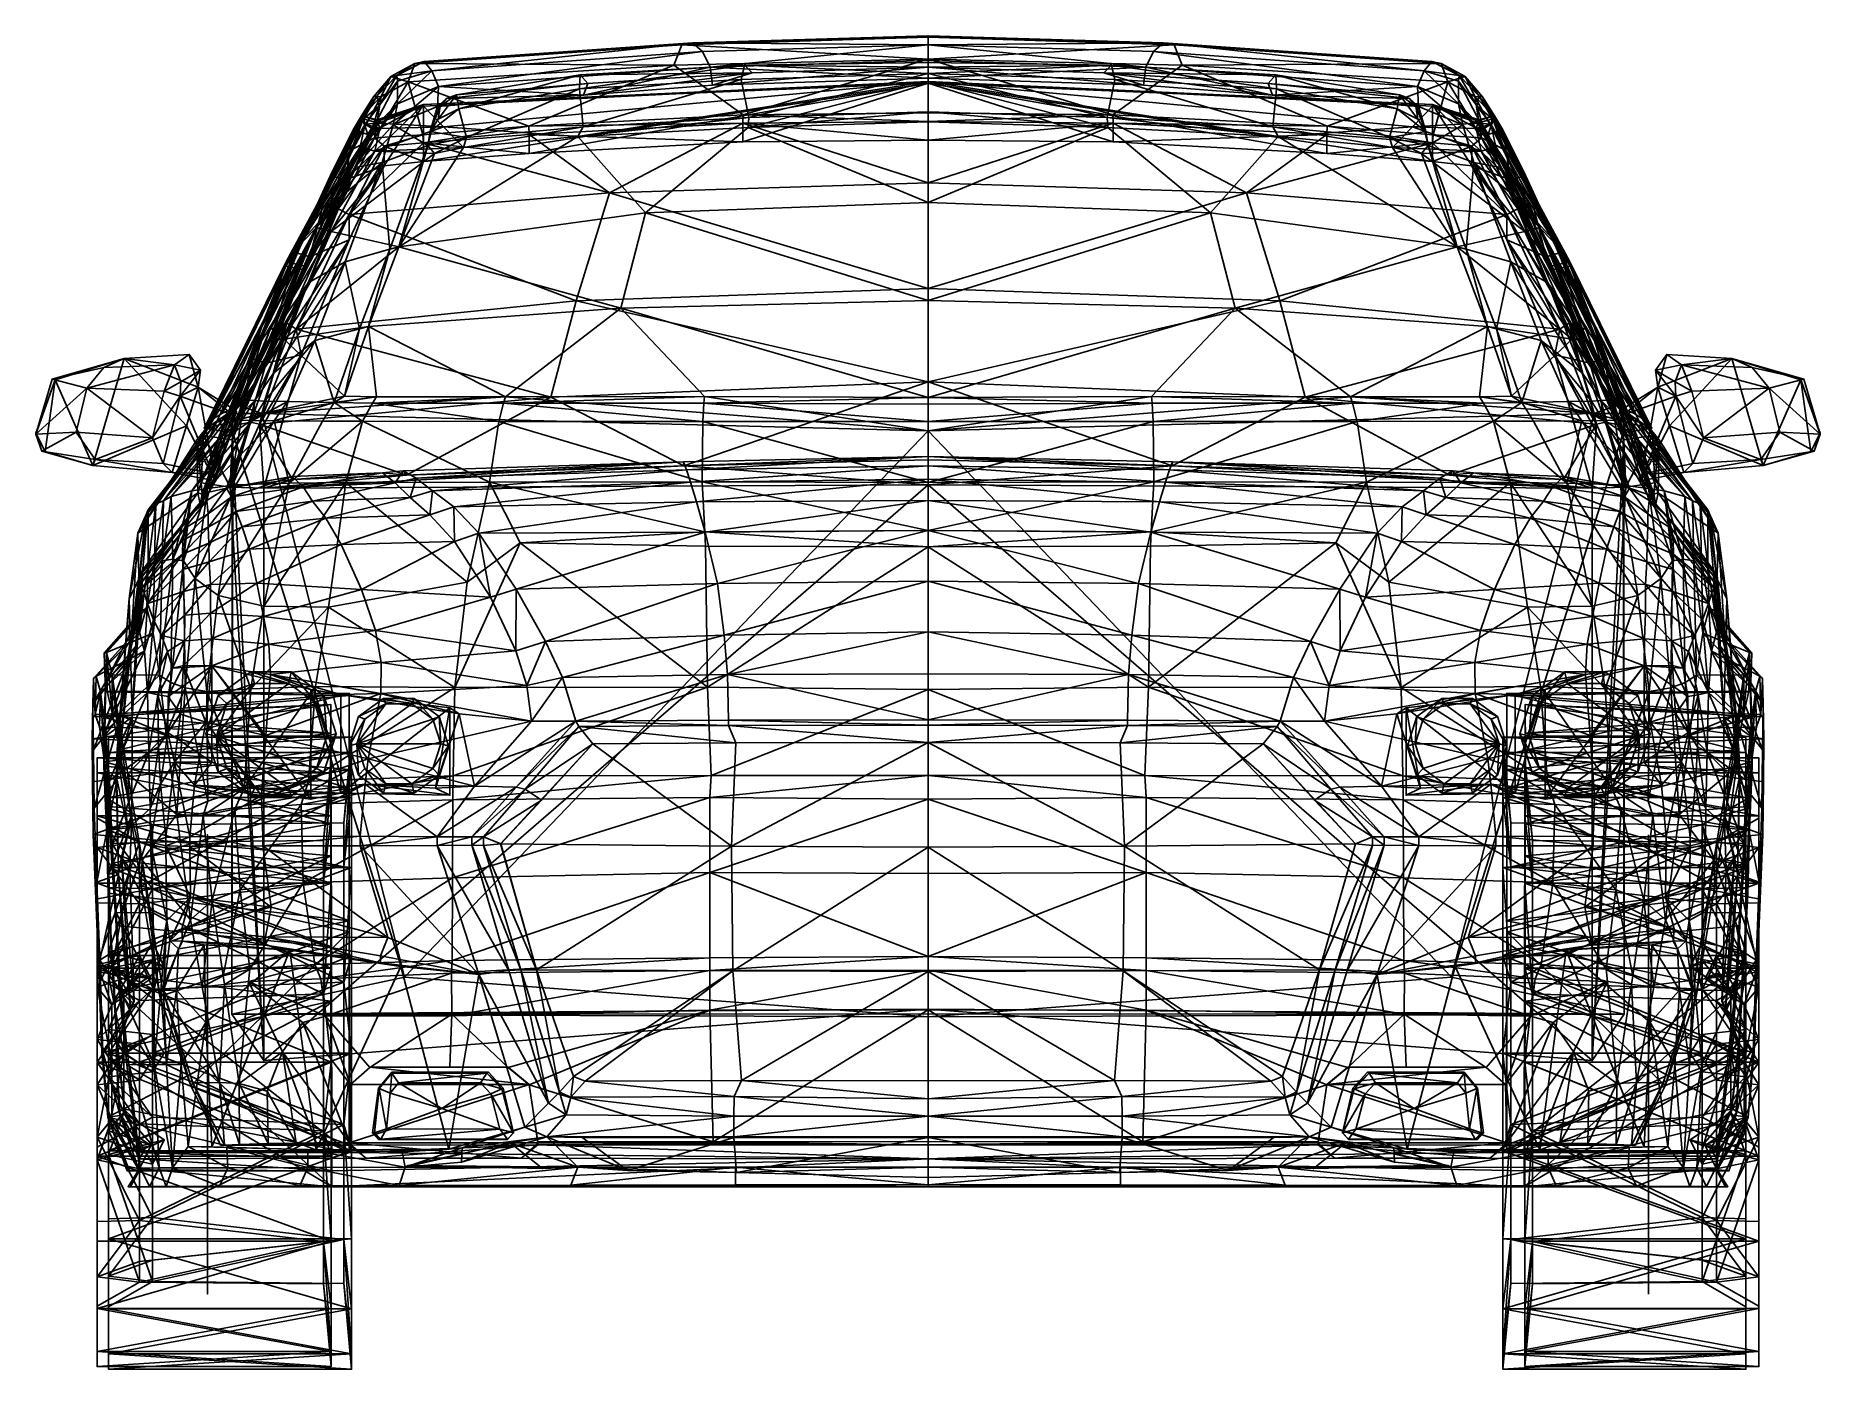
# Model space of a CAD drawing. Extents: x -0.94 to 0.94, y -0.18 to 1.22.
import ezdxf

# ---------------------------------------------------------------- set-up
doc = ezdxf.new("R2010")
doc.units = 0
for name, color, linetype in [('Body_58', 254, 'CONTINUOUS'), ('break_L', 254, 'CONTINUOUS'), ('break_R', 254, 'CONTINUOUS'), ('Glass_58', 254, 'CONTINUOUS'), ('Glass_light', 254, 'CONTINUOUS'), ('Matte_58', 254, 'CONTINUOUS'), ('Taillights_58', 254, 'CONTINUOUS'), ('Wheel_Back_L', 254, 'CONTINUOUS'), ('Wheel_Back_R', 254, 'CONTINUOUS'), ('Wheel_L', 254, 'CONTINUOUS'), ('Wheel_R', 254, 'CONTINUOUS')]:
    doc.layers.add(name, color=color, linetype=linetype)

msp = doc.modelspace()

# ---------------------------------------------------------------- meshes
at = {"layer": 'Body_58', "color": 254}
mesh = msp.add_polyface(dxfattribs=at)
corners = [(-0.565984, 1.181542, -0.620635), (-0.540384, 1.195242, -0.615835), (-0.547484, 1.175742, -0.392135), (-0.258984, 1.214942, -0.599035), (-0.267584, 1.193642, -0.345935), (0.000416, 1.223142, -0.585635), (0.000416, 1.199642, -0.313935), (-0.583084, 1.116842, -0.189635), (-0.531984, 1.119942, -0.173535), (-0.420484, 1.129242, -0.137335), (-0.194284, 1.141142, -0.097635), (0.000416, 1.143342, -0.090235), (-0.558884, 1.152642, -1.486335), (-0.515484, 1.170942, -1.488335), (-0.522584, 1.187342, -1.200835), (-0.559484, 1.182642, -0.886335), (-0.558684, 1.176442, -1.200235), (-0.530584, 1.197442, -0.887635), (-0.563484, 1.130441, -1.696435), (-0.574984, 1.090841, -1.794435), (-0.526984, 1.108741, -1.808835), (-0.362684, 1.161841, -1.745735), (-0.229184, 1.191542, -1.493235), (-0.226684, 1.172441, -1.752335), (0.000416, 1.179941, -1.754635), (0.000416, 1.214942, -1.201435), (-0.237384, 1.207942, -1.199935), (-0.247684, 1.217042, -0.888435), (0.000416, 1.224542, -0.890035), (-0.585284, 0.837041, -2.264235), (-0.595584, 0.818141, -2.291034), (-0.452084, 0.817941, -2.332734), (-0.446984, 0.837141, -2.300935), (-0.236884, 0.817841, -2.361134), (-0.235984, 0.837341, -2.328834), (0.000416, 0.817841, -2.374034), (-0.237484, 0.754241, -2.406334), (-0.461784, 0.754041, -2.377035), (-0.516784, 1.149741, -1.738235), (-0.566984, 0.999441, -1.997535), (0.000416, 1.198342, -1.491035), (0.000416, 0.836041, -2.336434)]
mesh.append_faces([[corners[k] for k in face] for face in [(0, 1, 2), (1, 3, 4), (3, 5, 6), (7, 2, 8), (9, 4, 10), (6, 11, 10), (9, 8, 2), (12, 13, 14), (15, 16, 14), (15, 17, 1), (13, 12, 18), (18, 19, 20), (13, 21, 22), (22, 23, 24), (25, 26, 22), (26, 14, 13), (14, 26, 27), (25, 28, 27), (17, 27, 3), (28, 5, 3), (29, 30, 31), (32, 31, 33), (34, 33, 35), (36, 33, 31), (37, 31, 30), (23, 22, 21), (2, 1, 4), (4, 3, 6), (4, 6, 10), (4, 9, 2), (16, 12, 14), (17, 15, 14), (0, 15, 1), (38, 13, 18), (38, 18, 20), (20, 19, 39), (40, 22, 24), (40, 25, 22), (22, 26, 13), (17, 14, 27), (26, 25, 27), (1, 17, 3), (27, 28, 3), (32, 29, 31), (34, 32, 33), (41, 34, 35), (13, 38, 21)]], dxfattribs={"color": 254})
mesh = msp.add_polyface(dxfattribs=at)
corners = [(0.541216, 1.195242, -0.615835), (0.566816, 1.181542, -0.620635), (0.548316, 1.175742, -0.392135), (0.259816, 1.214942, -0.599035), (0.268416, 1.193642, -0.345935), (0.000416, 1.223142, -0.585635), (0.000416, 1.199642, -0.313935), (0.583916, 1.116842, -0.189635), (0.532816, 1.119942, -0.173535), (0.421316, 1.129242, -0.137335), (0.195116, 1.141142, -0.097635), (0.000416, 1.143342, -0.090235), (0.516316, 1.170942, -1.488335), (0.559716, 1.152642, -1.486335), (0.523416, 1.187342, -1.200835), (0.559516, 1.176442, -1.200235), (0.560316, 1.182642, -0.886335), (0.531416, 1.197442, -0.887635), (0.564316, 1.130441, -1.696435), (0.575816, 1.090841, -1.794435), (0.527816, 1.108741, -1.808835), (0.363516, 1.161841, -1.745735), (0.230016, 1.191542, -1.493235), (0.227516, 1.172441, -1.752335), (0.000416, 1.179941, -1.754635), (0.238216, 1.207942, -1.199935), (0.000416, 1.214942, -1.201435), (0.248516, 1.217042, -0.888435), (0.000416, 1.224542, -0.890035), (0.596416, 0.818141, -2.291034), (0.586116, 0.837041, -2.264235), (0.452916, 0.817941, -2.332734), (0.447816, 0.837141, -2.300935), (0.237716, 0.817841, -2.361134), (0.236816, 0.837341, -2.328834), (0.000416, 0.817841, -2.374034), (0.238316, 0.754241, -2.406334), (0.462616, 0.754041, -2.377035), (0.517616, 1.149741, -1.738235), (0.000416, 1.198342, -1.491035), (0.000416, 0.836041, -2.336434)]
mesh.append_faces([[corners[k] for k in face] for face in [(0, 1, 2), (3, 0, 4), (5, 3, 6), (2, 7, 8), (4, 9, 10), (11, 6, 10), (8, 9, 2), (12, 13, 14), (15, 16, 14), (17, 16, 0), (13, 12, 18), (19, 18, 20), (21, 12, 22), (23, 22, 24), (25, 26, 22), (14, 25, 12), (25, 14, 27), (28, 26, 27), (27, 17, 3), (5, 28, 3), (29, 30, 31), (31, 32, 33), (33, 34, 35), (33, 36, 31), (31, 37, 29), (22, 23, 21), (0, 2, 4), (3, 4, 6), (6, 4, 10), (9, 4, 2), (13, 15, 14), (16, 17, 14), (16, 1, 0), (12, 38, 18), (18, 38, 20), (22, 39, 24), (26, 39, 22), (25, 22, 12), (14, 17, 27), (26, 25, 27), (17, 0, 3), (28, 27, 3), (30, 32, 31), (32, 34, 33), (34, 40, 35), (21, 38, 12)]], dxfattribs={"color": 254})
mesh = msp.add_polyface(dxfattribs=at)
corners = [(-0.693184, 0.914942, 0.149065), (-0.642184, 1.027642, -0.045135), (-0.621284, 1.041942, -0.038635), (-0.576184, 1.160342, -0.413335), (-0.547484, 1.175742, -0.392135), (-0.583084, 1.116842, -0.189635), (-0.605384, 1.105142, -0.199435), (-0.583984, 1.159942, -0.622835), (-0.565984, 1.181542, -0.620635), (-0.704084, 0.902042, 0.124465), (-0.593584, 1.142542, -0.425735), (-0.657884, 1.010342, -0.057935), (-0.686284, 0.916041, -1.712034), (-0.653084, 0.964141, -1.878635), (-0.614684, 1.057841, -1.703735), (-0.584984, 1.126342, -1.479535), (-0.558884, 1.152642, -1.486335), (-0.558684, 1.176442, -1.200235), (-0.578584, 1.150342, -1.200735), (-0.559484, 1.182642, -0.886335), (-0.580084, 1.161142, -0.883435), (-0.603684, 1.085541, -1.646535), (-0.635684, 1.030641, -1.589435), (-0.574984, 1.090841, -1.794435), (-0.613884, 0.986341, -1.966235), (-0.566984, 0.999441, -1.997535), (-0.646084, 0.903241, -2.098335), (-0.598984, 0.915441, -2.125534), (-0.688784, 0.818541, -2.200834), (-0.637784, 0.818341, -2.261834), (-0.625584, 0.838041, -2.228435), (-0.674684, 0.838941, -2.188034), (-0.595584, 0.818141, -2.291034), (-0.672984, 0.753041, -2.298735), (-0.689584, 0.868841, -2.053434), (-0.699084, 0.839241, -2.111335), (-0.675284, 0.921842, 0.170365), (-0.621184, 1.090042, -0.207635), (-0.563484, 1.130441, -1.696435), (-0.585284, 0.837041, -2.264235)]
mesh.append_faces([[corners[k] for k in face] for face in [(0, 1, 2), (3, 4, 5), (1, 6, 5), (7, 8, 3), (1, 0, 9), (10, 3, 6), (6, 1, 11), (12, 13, 14), (15, 16, 17), (18, 17, 19), (20, 19, 8), (16, 15, 21), (22, 14, 21), (22, 21, 15), (21, 14, 23), (13, 24, 23), (23, 24, 25), (24, 26, 27), (28, 29, 30), (26, 31, 30), (30, 29, 32), (32, 29, 33), (33, 29, 28), (26, 34, 35), (24, 13, 34), (3, 8, 4), (36, 0, 2), (6, 3, 5), (2, 1, 5), (10, 7, 3), (11, 1, 9), (37, 10, 6), (37, 6, 11), (22, 12, 14), (18, 15, 17), (20, 18, 19), (7, 20, 8), (38, 16, 21), (38, 21, 23), (14, 13, 23), (25, 24, 27), (31, 28, 30), (27, 26, 30), (39, 30, 32), (31, 26, 35), (26, 24, 34)]], dxfattribs={"color": 254})
mesh = msp.add_polyface(dxfattribs=at)
corners = [(0.643016, 1.027642, -0.045135), (0.694016, 0.914942, 0.149065), (0.622116, 1.041942, -0.038635), (0.548316, 1.175742, -0.392135), (0.576916, 1.160342, -0.413335), (0.583916, 1.116842, -0.189635), (0.606216, 1.105142, -0.199435), (0.566816, 1.181542, -0.620635), (0.584816, 1.159942, -0.622835), (0.704916, 0.902042, 0.124465), (0.594416, 1.142542, -0.425735), (0.658716, 1.010342, -0.057935), (0.653916, 0.964141, -1.878635), (0.687116, 0.916041, -1.712034), (0.615516, 1.057841, -1.703735), (0.559716, 1.152642, -1.486335), (0.585816, 1.126342, -1.479535), (0.559516, 1.176442, -1.200235), (0.579416, 1.150342, -1.200735), (0.560316, 1.182642, -0.886335), (0.580916, 1.161142, -0.883435), (0.604516, 1.085541, -1.646535), (0.636516, 1.030641, -1.589435), (0.575816, 1.090841, -1.794435), (0.614716, 0.986341, -1.966235), (0.567816, 0.999441, -1.997535), (0.646916, 0.903241, -2.098335), (0.599816, 0.915441, -2.125534), (0.638616, 0.818341, -2.261834), (0.689616, 0.818541, -2.200834), (0.626416, 0.838041, -2.228435), (0.675516, 0.838941, -2.188034), (0.596416, 0.818141, -2.291034), (0.673816, 0.753041, -2.298735), (0.690416, 0.868841, -2.053434), (0.699916, 0.839241, -2.111335), (0.676116, 0.921842, 0.170365), (0.622016, 1.090042, -0.207635), (0.564316, 1.130441, -1.696435), (0.527816, 1.108741, -1.808835), (0.586116, 0.837041, -2.264235)]
mesh.append_faces([[corners[k] for k in face] for face in [(0, 1, 2), (3, 4, 5), (6, 0, 5), (7, 8, 4), (1, 0, 9), (4, 10, 6), (0, 6, 11), (12, 13, 14), (15, 16, 17), (17, 18, 19), (19, 20, 7), (16, 15, 21), (14, 22, 21), (21, 22, 16), (14, 21, 23), (24, 12, 23), (24, 23, 25), (26, 24, 27), (28, 29, 30), (31, 26, 30), (28, 30, 32), (28, 32, 33), (28, 33, 29), (34, 26, 35), (12, 24, 34), (7, 4, 3), (1, 36, 2), (4, 6, 5), (0, 2, 5), (8, 10, 4), (0, 11, 9), (10, 37, 6), (6, 37, 11), (13, 22, 14), (16, 18, 17), (18, 20, 19), (20, 8, 7), (15, 38, 21), (21, 38, 23), (12, 14, 23), (23, 39, 25), (24, 25, 27), (29, 31, 30), (26, 27, 30), (30, 40, 32), (26, 31, 35), (24, 26, 34)]], dxfattribs={"color": 254})
mesh = msp.add_polyface(dxfattribs=at)
corners = [(-0.728784, 0.723143, 0.731066), (-0.733884, 0.738542, 0.613166), (-0.658084, 0.748843, 0.652566), (-0.730984, 0.813642, 0.300666), (-0.757684, 0.743542, 0.392166), (-0.766884, 0.730842, 0.346666), (-0.693184, 0.914942, 0.149065), (-0.675284, 0.921842, 0.170365), (-0.739484, 0.805742, 0.254766), (-0.713784, 0.817242, 0.344965), (-0.832584, 0.700042, -0.878434), (-0.770184, 0.798542, -0.862134), (-0.769284, 0.742642, 0.115866), (-0.824384, 0.718242, -1.343534), (-0.756984, 0.813042, -1.337234), (-0.813384, 0.731141, -1.650935), (-0.743684, 0.818941, -1.644435), (-0.750084, 0.816941, -1.501834), (-0.729484, 0.819941, -1.886435), (-0.737584, 0.821541, -1.780235), (-0.805284, 0.734341, -1.773934), (-0.718684, 0.840741, -1.883834), (-0.711584, 0.818941, -2.118134), (-0.699084, 0.839241, -2.111335), (-0.709184, 0.840141, -2.049535), (-0.653084, 0.964141, -1.878635), (-0.723284, 0.841941, -1.778635), (-0.775684, 0.744741, -2.048434), (-0.759184, 0.747141, -2.129534), (-0.689584, 0.868841, -2.053434), (-0.722784, 0.819341, -2.048334), (-0.797384, 0.738941, -1.889734), (-0.688784, 0.818541, -2.200834), (-0.674684, 0.838941, -2.188034), (-0.738884, 0.747742, 0.455666), (-0.758484, 0.720542, 0.595066), (-0.669784, 0.759943, 0.547066), (-0.759784, 0.734642, 0.463966), (-0.779284, 0.717442, 0.469366), (-0.704084, 0.902042, 0.124465), (-0.821484, 0.724741, -1.508734), (-0.686284, 0.916041, -1.712034), (-0.729384, 0.751041, -2.214434), (-0.672984, 0.753041, -2.298735)]
mesh.append_faces([[corners[k] for k in face] for face in [(0, 1, 2), (3, 4, 5), (3, 6, 7), (6, 3, 8), (4, 3, 9), (10, 11, 12), (10, 13, 14), (15, 16, 17), (18, 19, 20), (19, 18, 21), (22, 23, 24), (25, 21, 24), (26, 21, 25), (27, 28, 22), (20, 19, 16), (24, 23, 29), (30, 18, 31), (24, 21, 18), (32, 22, 28), (33, 23, 22), (34, 1, 35), (36, 2, 1), (4, 37, 38), (4, 34, 37), (17, 14, 13), (8, 3, 5), (9, 3, 7), (39, 6, 8), (34, 4, 9), (11, 10, 14), (40, 15, 17), (31, 18, 20), (26, 19, 21), (30, 22, 24), (29, 25, 24), (41, 26, 25), (42, 43, 32), (30, 27, 22), (15, 20, 16), (27, 30, 31), (30, 24, 18), (42, 32, 28), (32, 33, 22), (37, 34, 35), (34, 36, 1), (5, 4, 38), (40, 17, 13)]], dxfattribs={"color": 254})
mesh = msp.add_polyface(dxfattribs=at)
corners = [(0.734716, 0.738542, 0.613166), (0.729616, 0.723143, 0.731066), (0.658916, 0.748843, 0.652566), (0.714616, 0.817242, 0.344965), (0.731816, 0.813642, 0.300666), (0.758516, 0.741342, 0.392166), (0.694016, 0.914942, 0.149065), (0.676116, 0.921842, 0.170365), (0.740316, 0.805742, 0.254766), (0.767716, 0.730842, 0.346666), (0.771016, 0.798542, -0.862134), (0.833416, 0.700042, -0.878434), (0.770116, 0.742642, 0.115866), (0.825216, 0.718242, -1.343534), (0.757816, 0.813042, -1.337234), (0.744516, 0.818941, -1.644435), (0.814216, 0.731141, -1.650935), (0.750916, 0.816941, -1.501834), (0.738416, 0.821541, -1.780235), (0.730316, 0.819941, -1.886435), (0.806116, 0.734341, -1.773934), (0.719516, 0.840741, -1.883834), (0.699916, 0.839241, -2.111335), (0.712416, 0.818941, -2.118134), (0.710016, 0.840141, -2.049535), (0.653916, 0.964141, -1.878635), (0.724116, 0.841941, -1.778635), (0.760016, 0.747141, -2.129534), (0.776516, 0.744741, -2.048434), (0.690416, 0.868841, -2.053434), (0.723616, 0.819341, -2.048334), (0.798216, 0.738941, -1.889734), (0.689616, 0.818541, -2.200834), (0.675516, 0.838941, -2.188034), (0.739716, 0.747742, 0.455666), (0.759316, 0.720542, 0.595066), (0.670616, 0.759943, 0.547066), (0.760616, 0.734642, 0.463966), (0.780116, 0.717442, 0.469366), (0.704916, 0.902042, 0.124465), (0.822316, 0.724741, -1.508734), (0.687116, 0.916041, -1.712034), (0.673816, 0.753041, -2.298735), (0.730216, 0.751041, -2.214434)]
mesh.append_faces([[corners[k] for k in face] for face in [(0, 1, 2), (3, 4, 5), (6, 4, 7), (4, 6, 8), (9, 5, 4), (10, 11, 12), (13, 11, 14), (15, 16, 17), (18, 19, 20), (19, 18, 21), (22, 23, 24), (21, 25, 24), (21, 26, 25), (27, 28, 23), (18, 20, 15), (22, 24, 29), (19, 30, 31), (21, 24, 19), (23, 32, 27), (22, 33, 23), (0, 34, 35), (2, 36, 0), (37, 9, 38), (34, 5, 37), (14, 17, 13), (4, 8, 9), (4, 3, 7), (6, 39, 8), (5, 34, 3), (11, 10, 14), (16, 40, 17), (19, 31, 20), (18, 26, 21), (23, 30, 24), (25, 29, 24), (26, 41, 25), (42, 43, 32), (28, 30, 23), (20, 16, 15), (30, 28, 31), (24, 30, 19), (32, 43, 27), (33, 32, 23), (34, 37, 35), (36, 34, 0), (5, 9, 37), (17, 40, 13)]], dxfattribs={"color": 254})
mesh = msp.add_polyface(dxfattribs=at)
corners = [(-0.707084, 0.647542, 1.187066), (-0.714684, 0.683243, 0.991166), (-0.618184, 0.688342, 1.058866), (-0.648484, 0.733743, 0.769766), (-0.658084, 0.748843, 0.652566), (-0.561084, 0.753143, 0.698265), (-0.634484, 0.715843, 0.899866), (-0.545584, 0.737843, 0.812166), (-0.596784, 0.640642, 1.286566), (-0.498784, 0.691242, 1.126466), (-0.524884, 0.719343, 0.955666), (-0.545584, 0.737843, 0.812166), (-0.521884, 0.744843, 0.819566), (-0.576084, 0.563842, 1.455466), (-0.581984, 0.597642, 1.400366), (-0.434184, 0.576042, 1.498666), (-0.694284, 0.583342, 1.354766), (-0.699984, 0.612242, 1.293766), (-0.539284, 0.758143, 0.704865), (-0.473084, 0.700342, 1.137666), (-0.433784, 0.641042, 1.385066), (-0.460784, 0.632642, 1.369666), (-0.576384, 0.531042, 1.481166), (-0.422583, 0.539742, 1.562966), (-0.692684, 0.551042, 1.371366), (-0.498184, 0.537441, -2.397534), (-0.485384, 0.648441, -2.382134), (-0.631584, 0.622041, -2.349634), (-0.713384, 0.536141, -2.306734), (-0.645184, 0.538441, -2.359834), (-0.524884, 0.719343, 0.955666), (-0.499484, 0.728043, 0.967466), (-0.498784, 0.691242, 1.126466), (-0.574484, 0.763742, 0.598465), (-0.552884, 0.765942, 0.614365), (-0.561084, 0.753143, 0.698265), (-0.460784, 0.632642, 1.369666), (-0.728784, 0.723143, 0.731066), (-0.722484, 0.706943, 0.853066), (-0.417383, 0.502042, 1.598866), (-0.613284, 0.753641, -2.336334), (-0.461784, 0.754041, -2.377035), (-0.595584, 0.818141, -2.291034), (-0.672984, 0.753041, -2.298735), (-0.699784, 0.623141, -2.306034), (-0.669784, 0.759943, 0.547066), (-0.574484, 0.763742, 0.598465), (-0.552884, 0.765942, 0.614365), (-0.257384, 0.775243, 0.700966), (-0.539284, 0.758143, 0.704865), (-0.434184, 0.576042, 1.498666), (-0.429384, 0.689941, -2.387634)]
mesh.append_faces([[corners[k] for k in face] for face in [(0, 1, 2), (3, 4, 5), (6, 3, 7), (8, 2, 9), (10, 11, 12), (13, 14, 15), (16, 17, 14), (18, 12, 11), (19, 20, 21), (22, 13, 23), (24, 16, 13), (25, 26, 27), (28, 29, 27), (6, 2, 1), (30, 9, 2), (31, 19, 32), (33, 5, 4), (34, 18, 35), (8, 14, 17), (36, 15, 14), (3, 37, 4), (6, 38, 3), (8, 0, 2), (7, 3, 5), (30, 6, 7), (36, 8, 9), (31, 10, 12), (23, 13, 15), (13, 16, 14), (35, 18, 11), (32, 19, 21), (39, 22, 23), (22, 24, 13), (40, 41, 42), (40, 42, 43), (29, 25, 27), (44, 28, 27), (6, 30, 2), (10, 31, 32), (45, 33, 4), (46, 34, 35), (47, 48, 49), (0, 8, 17), (8, 36, 14), (21, 20, 50), (26, 25, 51)]], dxfattribs={"color": 254})
mesh = msp.add_polyface(dxfattribs=at)
corners = [(-0.254284, 0.767043, 0.768866), (-0.249784, 0.753843, 0.886066), (-0.521884, 0.744843, 0.819566), (-0.433784, 0.641042, 1.385066), (-0.473084, 0.700342, 1.137666), (-0.234384, 0.701342, 1.217166), (0.000416, 0.771243, 0.794766), (0.000416, 0.757143, 0.914465), (-0.243684, 0.733042, 1.024266), (0.000416, 0.703042, 1.250665), (0.000416, 0.649742, 1.460766), (-0.221484, 0.647242, 1.435866), (-0.210783, 0.551042, 1.628966), (-0.214483, 0.592742, 1.568066), (0.000417, 0.596142, 1.594565), (-0.402684, 0.585942, 1.521966), (-0.384883, 0.547942, 1.586066), (-0.422583, 0.539742, 1.562966), (-0.499484, 0.728043, 0.967466), (-0.384883, 0.547942, 1.586066), (-0.402684, 0.585942, 1.521966), (-0.417383, 0.502042, 1.598866), (0.000417, 0.552042, 1.654366), (0.000417, 0.503442, 1.688866), (0.000416, 0.753541, -2.417134), (-0.236884, 0.817841, -2.361134), (-0.237484, 0.754241, -2.406334), (0.000416, 0.703041, -2.424634), (-0.234684, 0.701741, -2.412834), (-0.232184, 0.537841, -2.428134), (0.000416, 0.535241, -2.434734), (0.000416, 0.685841, -2.409834), (-0.234684, 0.701741, -2.412834), (-0.234284, 0.686641, -2.392434), (0.000416, 0.685841, -2.409834), (-0.429384, 0.689941, -2.387634), (-0.234284, 0.686641, -2.392434), (-0.429384, 0.689941, -2.387634), (-0.461784, 0.754041, -2.377035), (0.000416, 0.734442, 1.059966), (-0.257384, 0.775243, 0.700966), (-0.539284, 0.758143, 0.704865), (0.000416, 0.781043, 0.720966), (-0.433784, 0.641042, 1.385066), (-0.434184, 0.576042, 1.498666), (-0.498184, 0.537441, -2.397534), (-0.370683, 0.502042, 1.623766), (-0.452084, 0.817941, -2.332734), (0.000416, 0.703041, -2.424634), (-0.429384, 0.689941, -2.387634), (0.000416, 0.817841, -2.374034)]
mesh.append_faces([[corners[k] for k in face] for face in [(0, 1, 2), (3, 4, 5), (6, 7, 1), (8, 1, 7), (9, 10, 11), (12, 13, 14), (15, 16, 17), (18, 2, 1), (19, 20, 13), (21, 17, 16), (12, 22, 23), (24, 25, 26), (27, 26, 28), (29, 30, 31), (32, 33, 34), (33, 32, 35), (29, 36, 37), (28, 26, 38), (8, 5, 4), (39, 9, 5), (40, 0, 41), (42, 6, 0), (43, 15, 44), (11, 13, 20), (10, 14, 13), (45, 29, 37), (41, 0, 2), (11, 3, 5), (0, 6, 1), (39, 8, 7), (5, 9, 11), (22, 12, 14), (44, 15, 17), (8, 18, 1), (12, 19, 13), (19, 12, 46), (38, 26, 47), (36, 29, 31), (48, 32, 34), (49, 28, 38), (18, 8, 4), (8, 39, 5), (40, 42, 0), (3, 11, 20), (11, 10, 13), (27, 24, 26), (24, 50, 25)]], dxfattribs={"color": 254})
mesh = msp.add_polyface(dxfattribs=at)
corners = [(0.250616, 0.753843, 0.886066), (0.255116, 0.767043, 0.768866), (0.522716, 0.744843, 0.819566), (0.473916, 0.700342, 1.137666), (0.434616, 0.641042, 1.385066), (0.235216, 0.701342, 1.217166), (0.000416, 0.757143, 0.914465), (0.000416, 0.771243, 0.794766), (0.244516, 0.733042, 1.024266), (0.000416, 0.649742, 1.460766), (0.000416, 0.703042, 1.250665), (0.222316, 0.647242, 1.435866), (0.215317, 0.592742, 1.568066), (0.211617, 0.551042, 1.628966), (0.000417, 0.596142, 1.594565), (0.385717, 0.547942, 1.586066), (0.403516, 0.585942, 1.521966), (0.423417, 0.539742, 1.562966), (0.500316, 0.728043, 0.967466), (0.403516, 0.585942, 1.521966), (0.385717, 0.547942, 1.586066), (0.418217, 0.502042, 1.598866), (0.000417, 0.552042, 1.654366), (0.000417, 0.503442, 1.688866), (0.237716, 0.817841, -2.361134), (0.000416, 0.753541, -2.417134), (0.238316, 0.754241, -2.406334), (0.000416, 0.703041, -2.424634), (0.235516, 0.701741, -2.412834), (0.000416, 0.535241, -2.434734), (0.233016, 0.537841, -2.428134), (0.000416, 0.685841, -2.409834), (0.235116, 0.686641, -2.392434), (0.235516, 0.701741, -2.412834), (0.000416, 0.685841, -2.409834), (0.430216, 0.689941, -2.387634), (0.235116, 0.686641, -2.392434), (0.430216, 0.689941, -2.387634), (0.462616, 0.754041, -2.377035), (0.000416, 0.734442, 1.059966), (0.258216, 0.775243, 0.700966), (0.540116, 0.758143, 0.704865), (0.000416, 0.781043, 0.720966), (0.434616, 0.641042, 1.385066), (0.435016, 0.576042, 1.498666), (0.499016, 0.537441, -2.397534), (0.371517, 0.502042, 1.623766), (0.452916, 0.817941, -2.332734), (0.000416, 0.703041, -2.424634), (0.430216, 0.689941, -2.387634), (0.000416, 0.817841, -2.374034)]
mesh.append_faces([[corners[k] for k in face] for face in [(0, 1, 2), (3, 4, 5), (6, 7, 0), (0, 8, 6), (9, 10, 11), (12, 13, 14), (15, 16, 17), (2, 18, 0), (19, 20, 12), (17, 21, 15), (22, 13, 23), (24, 25, 26), (26, 27, 28), (29, 30, 31), (32, 33, 34), (33, 32, 35), (36, 30, 37), (26, 28, 38), (5, 8, 3), (10, 39, 5), (1, 40, 41), (7, 42, 1), (16, 43, 44), (12, 11, 19), (14, 9, 12), (30, 45, 37), (4, 11, 5), (7, 1, 0), (8, 39, 6), (10, 5, 11), (13, 22, 14), (16, 44, 17), (18, 8, 0), (20, 13, 12), (13, 20, 46), (26, 38, 47), (30, 36, 31), (33, 48, 34), (28, 49, 38), (8, 18, 3), (39, 8, 5), (42, 40, 1), (11, 4, 19), (9, 11, 12), (26, 25, 27), (24, 50, 25)]], dxfattribs={"color": 254})
mesh = msp.add_polyface(dxfattribs=at)
corners = [(0.715516, 0.683243, 0.991166), (0.707916, 0.647542, 1.187066), (0.619016, 0.688342, 1.058866), (0.658916, 0.748843, 0.652566), (0.649316, 0.733743, 0.769766), (0.561916, 0.753143, 0.698265), (0.635316, 0.715843, 0.899866), (0.546416, 0.737843, 0.812166), (0.597616, 0.640642, 1.286566), (0.499516, 0.691242, 1.126466), (0.546416, 0.737843, 0.812166), (0.525716, 0.719343, 0.955666), (0.522716, 0.744843, 0.819566), (0.582816, 0.597642, 1.400366), (0.576916, 0.563842, 1.455466), (0.435016, 0.576042, 1.498666), (0.700816, 0.612242, 1.293766), (0.695116, 0.583342, 1.354766), (0.540116, 0.758143, 0.704865), (0.434616, 0.641042, 1.385066), (0.473916, 0.700342, 1.137666), (0.461616, 0.632642, 1.369666), (0.577216, 0.531042, 1.481166), (0.423417, 0.539742, 1.562966), (0.693516, 0.551042, 1.371366), (0.486216, 0.648441, -2.382134), (0.499016, 0.537441, -2.397534), (0.632416, 0.622041, -2.349634), (0.646016, 0.538441, -2.359834), (0.714216, 0.536141, -2.306734), (0.525716, 0.719343, 0.955666), (0.500316, 0.728043, 0.967466), (0.499516, 0.691242, 1.126466), (0.575316, 0.763742, 0.598465), (0.553716, 0.765942, 0.614365), (0.561916, 0.753143, 0.698265), (0.461616, 0.632642, 1.369666), (0.729616, 0.723143, 0.731066), (0.723316, 0.706943, 0.853066), (0.255116, 0.767043, 0.768866), (0.540116, 0.758143, 0.704865), (0.522716, 0.744843, 0.819566), (0.418217, 0.502042, 1.598866), (0.462616, 0.754041, -2.377035), (0.614116, 0.753641, -2.336334), (0.596416, 0.818141, -2.291034), (0.673816, 0.753041, -2.298735), (0.670616, 0.759943, 0.547066), (0.575316, 0.763742, 0.598465), (0.258216, 0.775243, 0.700966), (0.553716, 0.765942, 0.614365), (0.435016, 0.576042, 1.498666), (0.430216, 0.689941, -2.387634)]
mesh.append_faces([[corners[k] for k in face] for face in [(0, 1, 2), (3, 4, 5), (4, 6, 7), (2, 8, 9), (10, 11, 12), (13, 14, 15), (16, 17, 13), (12, 18, 10), (19, 20, 21), (14, 22, 23), (17, 24, 14), (25, 26, 27), (28, 29, 27), (2, 6, 0), (9, 30, 2), (20, 31, 32), (5, 33, 3), (18, 34, 35), (13, 8, 16), (15, 36, 13), (37, 4, 3), (38, 6, 4), (1, 8, 2), (4, 7, 5), (6, 30, 7), (8, 36, 9), (39, 40, 41), (11, 31, 12), (14, 23, 15), (17, 14, 13), (18, 35, 10), (20, 32, 21), (22, 42, 23), (24, 22, 14), (43, 44, 45), (45, 44, 46), (26, 28, 27), (30, 6, 2), (31, 11, 32), (33, 47, 3), (34, 48, 35), (49, 50, 40), (8, 1, 16), (36, 8, 13), (19, 21, 51), (26, 25, 52)]], dxfattribs={"color": 254})
mesh = msp.add_polyface(dxfattribs=at)
corners = [(-0.827884, 0.642543, 0.670566), (-0.783484, 0.705242, 0.581266), (-0.785184, 0.692643, 0.692566), (-0.758284, 0.706343, 0.710366), (-0.758484, 0.720542, 0.595066), (-0.733884, 0.738542, 0.613166), (-0.757584, 0.689543, 0.829266), (-0.728784, 0.723143, 0.731066), (-0.755984, 0.645942, 1.100366), (-0.757284, 0.670043, 0.950066), (-0.714684, 0.683243, 0.991166), (-0.722484, 0.706943, 0.853066), (-0.648484, 0.733743, 0.769766), (-0.831484, 0.655642, 0.368766), (-0.769284, 0.742642, 0.115866), (-0.766884, 0.730842, 0.346666), (-0.785284, 0.677943, 0.814266), (-0.784484, 0.638742, 1.053166), (-0.824384, 0.718242, -1.343534), (-0.832584, 0.700042, -0.878434), (-0.841684, 0.631242, -0.876434), (-0.822884, 0.621141, -1.775434), (-0.815084, 0.670141, -1.776134), (-0.821784, 0.666241, -1.649334), (-0.784984, 0.661743, 0.923566), (-0.779284, 0.717442, 0.469366), (-0.829184, 0.647242, 0.570466), (-0.759784, 0.734642, 0.463966), (-0.830284, 0.651242, 0.477466), (-0.782184, 0.703841, -2.054535), (-0.775684, 0.744741, -2.048434), (-0.795784, 0.672941, -2.021334), (-0.797384, 0.738941, -1.889734), (-0.806884, 0.671141, -1.890434), (-0.805284, 0.734341, -1.773934), (-0.813384, 0.731141, -1.650935), (-0.821484, 0.724741, -1.508734), (-0.827484, 0.658641, -1.509334), (-0.830984, 0.651942, -1.353534), (-0.784484, 0.670841, -2.074434), (-0.822484, 0.626143, 0.899866), (-0.707084, 0.647542, 1.187066), (-0.825884, 0.637343, 0.783466), (-0.634484, 0.715843, 0.899866)]
mesh.append_faces([[corners[k] for k in face] for face in [(0, 1, 2), (3, 4, 5), (6, 3, 7), (8, 9, 10), (11, 7, 12), (13, 14, 15), (4, 3, 2), (3, 6, 16), (9, 8, 17), (18, 19, 20), (0, 2, 16), (21, 22, 23), (6, 9, 24), (11, 10, 9), (25, 1, 26), (27, 4, 1), (15, 25, 28), (29, 30, 31), (32, 33, 31), (34, 22, 33), (35, 23, 22), (36, 37, 23), (36, 18, 38), (39, 29, 31), (24, 40, 16), (7, 3, 5), (11, 6, 7), (41, 8, 10), (1, 4, 2), (2, 3, 16), (24, 9, 17), (13, 19, 14), (38, 18, 20), (42, 0, 16), (16, 6, 24), (6, 11, 9), (11, 43, 10), (28, 25, 26), (25, 27, 1), (13, 15, 28), (30, 32, 31), (32, 34, 33), (34, 35, 22), (35, 36, 23), (37, 36, 38), (26, 1, 0)]], dxfattribs={"color": 254})
mesh = msp.add_polyface(dxfattribs=at)
corners = [(0.784316, 0.705242, 0.581266), (0.828716, 0.642543, 0.670566), (0.786016, 0.692643, 0.692566), (0.759316, 0.720542, 0.595066), (0.759116, 0.706343, 0.710366), (0.734716, 0.738542, 0.613166), (0.758416, 0.689543, 0.829266), (0.729616, 0.723143, 0.731066), (0.758116, 0.670043, 0.950066), (0.756816, 0.645942, 1.100366), (0.715516, 0.683243, 0.991166), (0.723316, 0.706943, 0.853066), (0.649316, 0.733743, 0.769766), (0.770116, 0.742642, 0.115866), (0.832316, 0.655642, 0.368766), (0.767716, 0.730842, 0.346666), (0.786116, 0.677943, 0.814266), (0.785316, 0.638742, 1.053166), (0.833416, 0.700042, -0.878434), (0.825216, 0.718242, -1.343534), (0.842516, 0.631242, -0.876434), (0.815916, 0.670141, -1.776134), (0.823716, 0.621141, -1.775434), (0.822616, 0.666241, -1.649334), (0.785816, 0.661743, 0.923566), (0.780116, 0.717442, 0.469366), (0.830016, 0.647242, 0.570466), (0.760616, 0.734642, 0.463966), (0.776516, 0.744741, -2.048434), (0.783016, 0.703841, -2.054535), (0.796616, 0.672941, -2.021334), (0.807716, 0.671141, -1.890434), (0.798216, 0.738941, -1.889734), (0.806116, 0.734341, -1.773934), (0.814216, 0.731141, -1.650935), (0.828316, 0.658641, -1.509334), (0.822316, 0.724741, -1.508734), (0.831816, 0.651942, -1.353534), (0.785316, 0.670841, -2.074434), (0.823316, 0.626143, 0.899866), (0.707916, 0.647542, 1.187066), (0.826716, 0.637343, 0.783466), (0.635316, 0.715843, 0.899866), (0.831116, 0.651242, 0.477466)]
mesh.append_faces([[corners[k] for k in face] for face in [(0, 1, 2), (3, 4, 5), (4, 6, 7), (8, 9, 10), (7, 11, 12), (13, 14, 15), (4, 3, 2), (6, 4, 16), (9, 8, 17), (18, 19, 20), (2, 1, 16), (21, 22, 23), (8, 6, 24), (10, 11, 8), (0, 25, 26), (3, 27, 0), (15, 14, 25), (28, 29, 30), (31, 32, 30), (21, 33, 31), (23, 34, 21), (35, 36, 23), (19, 36, 37), (29, 38, 30), (39, 24, 16), (4, 7, 5), (6, 11, 7), (9, 40, 10), (3, 0, 2), (4, 2, 16), (8, 24, 17), (18, 14, 13), (19, 37, 20), (1, 41, 16), (6, 16, 24), (11, 6, 8), (42, 11, 10), (25, 43, 26), (27, 25, 0), (14, 43, 25), (32, 28, 30), (33, 32, 31), (34, 33, 21), (36, 34, 23), (36, 35, 37), (0, 26, 1)]], dxfattribs={"color": 254})
mesh = msp.add_polyface(dxfattribs=at)
corners = [(-0.876484, 0.549543, 0.881966), (-0.830684, 0.595343, 0.889166), (-0.825484, 0.575943, 0.996266), (-0.879184, 0.547143, 0.784266), (-0.836284, 0.594543, 0.775366), (-0.877384, 0.509143, 0.879866), (-0.876484, 0.549543, 0.881966), (-0.871784, 0.533043, 0.977166), (-0.842884, 0.569342, 0.566966), (-0.842284, 0.567143, 0.663966), (-0.850584, 0.508742, 0.567066), (-0.840884, 0.567542, 0.377666), (-0.841684, 0.631242, -0.876434), (-0.832584, 0.700042, -0.878434), (-0.855284, 0.444242, 0.381166), (-0.834784, 0.580941, -1.526334), (-0.838484, 0.506142, -1.413834), (-0.868784, 0.484942, -1.453434), (-0.866484, 0.542541, -1.546834), (-0.867884, 0.573741, -1.658334), (-0.828784, 0.618441, -1.651134), (-0.867884, 0.573741, -1.658334), (-0.866584, 0.532941, -1.661434), (-0.864884, 0.533641, -1.763534), (-0.865584, 0.574541, -1.768934), (-0.859484, 0.550841, -1.871934), (-0.816484, 0.594841, -1.887134), (-0.859084, 0.509141, -1.857434), (-0.859484, 0.550841, -1.871934), (-0.865584, 0.574541, -1.768934), (-0.853584, 0.509141, -1.952534), (-0.809684, 0.550341, -1.975334), (-0.827484, 0.658641, -1.509334), (-0.834784, 0.580941, -1.526334), (-0.828784, 0.618441, -1.651134), (-0.866484, 0.542541, -1.546834), (-0.866784, 0.505741, -1.564534), (-0.822484, 0.532142, 1.085266), (-0.866484, 0.491942, 1.062266), (-0.879884, 0.520143, 0.691566), (-0.836284, 0.594543, 0.775366), (-0.827884, 0.642543, 0.670566), (-0.822884, 0.621141, -1.775434), (-0.842084, 0.568742, 0.484666), (-0.830284, 0.651242, 0.477466), (-0.854484, 0.439442, 0.485966), (-0.831484, 0.655642, 0.368766), (-0.838484, 0.506142, -1.413834), (-0.830984, 0.651942, -1.353534), (-0.871784, 0.533043, 0.977166), (-0.825884, 0.637343, 0.783466), (-0.830684, 0.595343, 0.889166), (-0.879184, 0.547143, 0.784266), (-0.842284, 0.567143, 0.663966), (-0.829184, 0.647242, 0.570466), (-0.854384, 0.471742, -0.858134)]
mesh.append_faces([[corners[k] for k in face] for face in [(0, 1, 2), (3, 4, 1), (5, 6, 7), (8, 9, 10), (11, 12, 13), (12, 11, 14), (15, 16, 17), (18, 19, 20), (21, 22, 23), (24, 25, 26), (27, 28, 29), (25, 30, 31), (32, 33, 34), (35, 36, 22), (2, 37, 38), (4, 3, 39), (40, 9, 41), (19, 24, 42), (43, 8, 10), (8, 43, 44), (41, 9, 8), (11, 43, 45), (46, 44, 43), (47, 48, 12), (32, 48, 47), (49, 0, 2), (0, 3, 1), (40, 50, 51), (46, 11, 13), (18, 15, 17), (15, 18, 20), (29, 21, 23), (42, 24, 26), (23, 27, 29), (26, 25, 31), (21, 35, 22), (6, 5, 52), (49, 2, 38), (53, 4, 39), (50, 40, 41), (20, 19, 42), (54, 8, 44), (54, 41, 8), (11, 46, 43), (55, 47, 12), (33, 32, 47)]], dxfattribs={"color": 254})
mesh = msp.add_polyface(dxfattribs=at)
corners = [(0.831416, 0.595343, 0.889166), (0.877316, 0.549543, 0.881966), (0.826316, 0.575943, 0.996266), (0.837116, 0.594543, 0.775366), (0.880016, 0.547143, 0.784266), (0.877316, 0.549543, 0.881966), (0.878216, 0.509143, 0.879866), (0.872616, 0.533043, 0.977166), (0.843116, 0.567143, 0.663966), (0.843716, 0.569342, 0.566966), (0.851416, 0.508742, 0.567066), (0.823316, 0.626143, 0.899866), (0.837116, 0.594543, 0.775366), (0.831416, 0.595343, 0.889166), (0.842516, 0.631242, -0.876434), (0.841716, 0.567542, 0.377666), (0.833416, 0.700042, -0.878434), (0.856116, 0.444242, 0.381166), (0.839316, 0.506142, -1.413834), (0.835616, 0.580941, -1.526334), (0.869616, 0.484942, -1.453434), (0.868716, 0.573741, -1.658334), (0.867316, 0.542541, -1.546834), (0.829616, 0.618441, -1.651134), (0.867416, 0.532941, -1.661434), (0.868716, 0.573741, -1.658334), (0.865716, 0.533641, -1.763534), (0.860316, 0.550841, -1.871934), (0.866416, 0.574541, -1.768934), (0.817316, 0.594841, -1.887134), (0.860316, 0.550841, -1.871934), (0.859916, 0.509141, -1.857434), (0.866416, 0.574541, -1.768934), (0.854416, 0.509141, -1.952534), (0.810516, 0.550341, -1.975334), (0.835616, 0.580941, -1.526334), (0.828316, 0.658641, -1.509334), (0.829616, 0.618441, -1.651134), (0.867616, 0.505741, -1.564534), (0.867316, 0.542541, -1.546834), (0.823316, 0.532142, 1.085266), (0.867316, 0.491942, 1.062266), (0.880716, 0.520143, 0.691566), (0.826716, 0.637343, 0.783466), (0.823716, 0.621141, -1.775434), (0.842916, 0.568742, 0.484666), (0.831116, 0.651242, 0.477466), (0.828716, 0.642543, 0.670566), (0.855316, 0.439442, 0.485966), (0.831816, 0.651942, -1.353534), (0.839316, 0.506142, -1.413834), (0.872616, 0.533043, 0.977166), (0.832316, 0.655642, 0.368766), (0.880016, 0.547143, 0.784266), (0.843116, 0.567143, 0.663966), (0.830016, 0.647242, 0.570466), (0.855216, 0.471742, -0.858134)]
mesh.append_faces([[corners[k] for k in face] for face in [(0, 1, 2), (3, 4, 0), (5, 6, 7), (8, 9, 10), (11, 12, 13), (14, 15, 16), (15, 14, 17), (18, 19, 20), (21, 22, 23), (24, 25, 26), (27, 28, 29), (30, 31, 32), (33, 27, 34), (35, 36, 37), (38, 39, 24), (40, 2, 41), (4, 3, 42), (12, 43, 8), (28, 21, 44), (9, 45, 10), (45, 9, 46), (8, 47, 9), (45, 15, 48), (46, 15, 45), (49, 50, 14), (49, 36, 50), (1, 51, 2), (4, 1, 0), (43, 12, 11), (15, 52, 16), (19, 22, 20), (22, 19, 23), (25, 32, 26), (28, 44, 29), (31, 26, 32), (27, 29, 34), (39, 25, 24), (6, 5, 53), (41, 2, 51), (3, 54, 42), (43, 47, 8), (21, 23, 44), (9, 55, 46), (47, 55, 9), (52, 15, 46), (50, 56, 14), (36, 35, 50)]], dxfattribs={"color": 254})
mesh = msp.add_polyface(dxfattribs=at)
corners = [(-0.825884, 0.637343, 0.783466), (-0.822484, 0.626143, 0.899866), (-0.830684, 0.595343, 0.889166), (-0.816084, 0.608842, 1.012866), (-0.825484, 0.575943, 0.996266), (-0.785284, 0.677943, 0.814266), (-0.784984, 0.661743, 0.923566), (-0.784484, 0.638742, 1.053166), (-0.783384, 0.586742, 1.217866), (-0.801284, 0.575342, 1.181266), (-0.807584, 0.592342, 1.119266), (-0.754984, 0.588842, 1.273266), (-0.755984, 0.615842, 1.208966), (-0.699984, 0.612242, 1.293766), (-0.754584, 0.560442, 1.290766), (-0.784284, 0.560642, 1.237666), (-0.795884, 0.557942, 1.213066), (-0.694284, 0.583342, 1.354766), (-0.815084, 0.670141, -1.776134), (-0.822884, 0.621141, -1.775434), (-0.816484, 0.594841, -1.887134), (-0.797784, 0.542941, -2.065734), (-0.784484, 0.670841, -2.074434), (-0.795784, 0.672941, -2.021334), (-0.759784, 0.533141, -2.223134), (-0.747784, 0.634641, -2.219934), (-0.772184, 0.652241, -2.134734), (-0.713384, 0.536141, -2.306734), (-0.699784, 0.623141, -2.306034), (-0.822484, 0.532142, 1.085266), (-0.782984, 0.613742, 1.155566), (-0.755984, 0.645942, 1.100366), (-0.707084, 0.647542, 1.187066), (-0.811584, 0.529742, 1.170766), (-0.800484, 0.527842, 1.216066), (-0.782584, 0.537241, -2.129934), (-0.809684, 0.550341, -1.975334), (-0.806884, 0.671141, -1.890434), (-0.802684, 0.488241, -2.059334), (-0.692684, 0.551042, 1.371366), (-0.821784, 0.666241, -1.649334), (-0.827484, 0.658641, -1.509334), (-0.828784, 0.618441, -1.651134)]
mesh.append_faces([[corners[k] for k in face] for face in [(0, 1, 2), (1, 3, 4), (1, 0, 5), (1, 6, 7), (8, 9, 10), (11, 12, 13), (11, 14, 15), (16, 9, 8), (12, 11, 8), (14, 11, 17), (18, 19, 20), (21, 22, 23), (24, 25, 26), (25, 27, 28), (3, 10, 29), (7, 30, 10), (31, 12, 30), (32, 13, 12), (9, 33, 29), (16, 34, 33), (22, 21, 35), (36, 23, 37), (38, 21, 36), (2, 1, 4), (3, 1, 7), (30, 8, 10), (17, 11, 13), (8, 11, 15), (15, 16, 8), (30, 12, 8), (39, 14, 17), (40, 41, 42), (37, 18, 20), (42, 19, 40), (36, 21, 23), (21, 38, 35), (35, 24, 26), (4, 3, 29), (3, 7, 10), (7, 31, 30), (31, 32, 12), (10, 9, 29), (9, 16, 33), (26, 22, 35), (20, 36, 37), (24, 27, 25)]], dxfattribs={"color": 254})
mesh = msp.add_polyface(dxfattribs=at)
corners = [(0.816916, 0.608842, 1.012866), (0.823316, 0.626143, 0.899866), (0.826316, 0.575943, 0.996266), (0.826716, 0.637343, 0.783466), (0.786116, 0.677943, 0.814266), (0.785816, 0.661743, 0.923566), (0.785316, 0.638742, 1.053166), (0.802116, 0.575342, 1.181266), (0.784216, 0.586742, 1.217866), (0.808416, 0.592342, 1.119266), (0.756816, 0.615842, 1.208966), (0.755816, 0.588842, 1.273266), (0.700816, 0.612242, 1.293766), (0.755416, 0.560442, 1.290766), (0.785116, 0.560642, 1.237666), (0.796616, 0.557942, 1.213066), (0.695116, 0.583342, 1.354766), (0.823716, 0.621141, -1.775434), (0.815916, 0.670141, -1.776134), (0.817316, 0.594841, -1.887134), (0.785316, 0.670841, -2.074434), (0.798616, 0.542941, -2.065734), (0.796616, 0.672941, -2.021334), (0.748616, 0.634641, -2.219934), (0.760616, 0.533141, -2.223134), (0.773016, 0.652241, -2.134734), (0.714216, 0.536141, -2.306734), (0.700616, 0.623141, -2.306034), (0.823316, 0.532142, 1.085266), (0.783816, 0.613742, 1.155566), (0.756816, 0.645942, 1.100366), (0.707916, 0.647542, 1.187066), (0.812416, 0.529742, 1.170766), (0.801316, 0.527842, 1.216066), (0.783416, 0.537241, -2.129934), (0.810516, 0.550341, -1.975334), (0.807716, 0.671141, -1.890434), (0.803516, 0.488241, -2.059334), (0.831416, 0.595343, 0.889166), (0.693516, 0.551042, 1.371366), (0.828316, 0.658641, -1.509334), (0.822616, 0.666241, -1.649334), (0.829616, 0.618441, -1.651134), (0.632416, 0.622041, -2.349634)]
mesh.append_faces([[corners[k] for k in face] for face in [(0, 1, 2), (3, 1, 4), (5, 1, 6), (7, 8, 9), (10, 11, 12), (13, 11, 14), (7, 15, 8), (11, 10, 8), (11, 13, 16), (17, 18, 19), (20, 21, 22), (23, 24, 25), (26, 23, 27), (9, 0, 28), (29, 6, 9), (10, 30, 29), (12, 31, 10), (32, 7, 28), (33, 15, 32), (21, 20, 34), (22, 35, 36), (21, 37, 35), (1, 38, 2), (1, 0, 6), (8, 29, 9), (11, 16, 12), (11, 8, 14), (15, 14, 8), (10, 29, 8), (13, 39, 16), (40, 41, 42), (18, 36, 19), (17, 42, 41), (21, 35, 22), (37, 21, 34), (24, 34, 25), (26, 27, 43), (0, 2, 28), (6, 0, 9), (30, 6, 29), (31, 30, 10), (7, 9, 28), (15, 7, 32), (20, 25, 34), (35, 19, 36), (26, 24, 23)]], dxfattribs={"color": 254})
mesh = msp.add_polyface(dxfattribs=at)
corners = [(-0.842284, 0.567143, 0.663966), (-0.879884, 0.520143, 0.691566), (-0.879284, 0.471842, 0.607066), (-0.880484, 0.483243, 0.708266), (-0.879884, 0.520143, 0.691566), (-0.879184, 0.547143, 0.784266), (-0.863584, 0.412042, 1.098366), (-0.867684, 0.459242, 1.041166), (-0.866484, 0.491942, 1.062266), (-0.865284, 0.410242, -1.398534), (-0.868784, 0.484942, -1.453434), (-0.838484, 0.506142, -1.413834), (-0.868784, 0.484942, -1.453434), (-0.868484, 0.454741, -1.483134), (-0.866784, 0.505741, -1.564534), (-0.851784, 0.471741, -1.931434), (-0.853584, 0.509141, -1.952534), (-0.859484, 0.550841, -1.871934), (-0.782584, 0.537241, -2.129934), (-0.791384, 0.403541, -2.118134), (-0.758884, 0.417541, -2.233734), (-0.841384, 0.410241, -2.004134), (-0.880184, 0.438242, 0.628466), (-0.879284, 0.471842, 0.607066), (-0.877384, 0.509143, 0.879866), (-0.880084, 0.506643, 0.790166), (-0.872884, 0.496043, 0.962166), (-0.871784, 0.533043, 0.977166), (-0.878584, 0.410342, 0.533766), (-0.854484, 0.439442, 0.485966), (-0.850584, 0.508742, 0.567066), (-0.822484, 0.532142, 1.085266), (-0.820784, 0.469442, 1.160766), (-0.862484, 0.439542, 1.126366), (-0.802684, 0.488241, -2.059334), (-0.809684, 0.550341, -1.975334), (-0.853584, 0.509141, -1.952534), (-0.802684, 0.488241, -2.059334), (-0.820784, 0.469442, 1.160766), (-0.822484, 0.532142, 1.085266), (-0.811584, 0.529742, 1.170766), (-0.800884, 0.489942, 1.243466), (-0.810784, 0.474842, 1.207966), (-0.802984, 0.379442, 1.303766), (-0.808584, 0.435742, 1.247066), (-0.793884, 0.458942, 1.280366), (-0.819684, 0.409942, 1.204666), (-0.879684, 0.382542, 0.563266), (-0.862484, 0.439542, 1.126366), (-0.854384, 0.471742, -0.858134), (-0.841684, 0.631242, -0.876434), (-0.855284, 0.444242, 0.381166), (-0.838684, 0.403242, -1.333234), (-0.865284, 0.410242, -1.398534), (-0.866484, 0.542541, -1.546834), (-0.859084, 0.509141, -1.857434), (-0.842884, 0.446341, -2.028634), (-0.791384, 0.403541, -2.118134), (-0.759784, 0.533141, -2.223134), (-0.842884, 0.446341, -2.028634), (-0.866484, 0.491942, 1.062266), (-0.842384, 0.385542, -0.841934), (-0.838484, 0.506142, -1.413834), (-0.838684, 0.403242, -1.333234), (-0.854484, 0.439442, 0.485966), (-0.842084, 0.568742, 0.484666), (-0.850584, 0.508742, 0.567066), (-0.840884, 0.567542, 0.377666), (-0.800484, 0.527842, 1.216066), (-0.859484, 0.373242, 1.178166)]
mesh.append_faces([[corners[k] for k in face] for face in [(0, 1, 2), (3, 4, 5), (6, 7, 8), (9, 10, 11), (12, 13, 14), (15, 16, 17), (18, 19, 20), (16, 15, 21), (3, 22, 23), (24, 25, 5), (7, 26, 27), (28, 29, 30), (31, 32, 33), (34, 35, 36), (37, 19, 18), (38, 39, 40), (41, 42, 40), (43, 44, 45), (42, 44, 46), (41, 45, 44), (30, 0, 2), (26, 24, 27), (25, 3, 5), (22, 47, 23), (48, 6, 8), (49, 50, 51), (52, 9, 11), (12, 53, 13), (54, 12, 14), (55, 15, 17), (34, 56, 57), (58, 18, 20), (59, 16, 21), (4, 3, 23), (8, 7, 27), (2, 28, 30), (60, 31, 33), (56, 34, 36), (49, 51, 61), (62, 49, 63), (64, 65, 66), (51, 67, 64), (42, 38, 40), (68, 41, 40), (33, 32, 69), (38, 42, 46), (42, 41, 44)]], dxfattribs={"color": 254})
mesh = msp.add_polyface(dxfattribs=at)
corners = [(0.880716, 0.520143, 0.691566), (0.843116, 0.567143, 0.663966), (0.880116, 0.471842, 0.607066), (0.880716, 0.520143, 0.691566), (0.881316, 0.483243, 0.708266), (0.880016, 0.547143, 0.784266), (0.868516, 0.459242, 1.041166), (0.864416, 0.412042, 1.098366), (0.867316, 0.491942, 1.062266), (0.869616, 0.484942, -1.453434), (0.866116, 0.410242, -1.398534), (0.839316, 0.506142, -1.413834), (0.869316, 0.454741, -1.483134), (0.869616, 0.484942, -1.453434), (0.867616, 0.505741, -1.564534), (0.854416, 0.509141, -1.952534), (0.852616, 0.471741, -1.931434), (0.860316, 0.550841, -1.871934), (0.792216, 0.403541, -2.118134), (0.783416, 0.537241, -2.129934), (0.759716, 0.417541, -2.233734), (0.842216, 0.410241, -2.004134), (0.881016, 0.438242, 0.628466), (0.880116, 0.471842, 0.607066), (0.880916, 0.506643, 0.790166), (0.878216, 0.509143, 0.879866), (0.873716, 0.496043, 0.962166), (0.872616, 0.533043, 0.977166), (0.855316, 0.439442, 0.485966), (0.879416, 0.410342, 0.533766), (0.851416, 0.508742, 0.567066), (0.821616, 0.469442, 1.160766), (0.823316, 0.532142, 1.085266), (0.863316, 0.439542, 1.126366), (0.810516, 0.550341, -1.975334), (0.803516, 0.488241, -2.059334), (0.854416, 0.509141, -1.952534), (0.803516, 0.488241, -2.059334), (0.823316, 0.532142, 1.085266), (0.821616, 0.469442, 1.160766), (0.812416, 0.529742, 1.170766), (0.811616, 0.474842, 1.207966), (0.801716, 0.489942, 1.243466), (0.809416, 0.435742, 1.247066), (0.803816, 0.379442, 1.303766), (0.794716, 0.458942, 1.280366), (0.820516, 0.409942, 1.204666), (0.880516, 0.382542, 0.563266), (0.863316, 0.439542, 1.126366), (0.842516, 0.631242, -0.876434), (0.855216, 0.471742, -0.858134), (0.856116, 0.444242, 0.381166), (0.839516, 0.403242, -1.333234), (0.866116, 0.410242, -1.398534), (0.867316, 0.542541, -1.546834), (0.859916, 0.509141, -1.857434), (0.843716, 0.446341, -2.028634), (0.792216, 0.403541, -2.118134), (0.760616, 0.533141, -2.223134), (0.843716, 0.446341, -2.028634), (0.867316, 0.491942, 1.062266), (0.843216, 0.385542, -0.841934), (0.839316, 0.506142, -1.413834), (0.839516, 0.403242, -1.333234), (0.842916, 0.568742, 0.484666), (0.855316, 0.439442, 0.485966), (0.851416, 0.508742, 0.567066), (0.841716, 0.567542, 0.377666), (0.801316, 0.527842, 1.216066), (0.860316, 0.373242, 1.178166)]
mesh.append_faces([[corners[k] for k in face] for face in [(0, 1, 2), (3, 4, 5), (6, 7, 8), (9, 10, 11), (12, 13, 14), (15, 16, 17), (18, 19, 20), (16, 15, 21), (22, 4, 23), (24, 25, 5), (26, 6, 27), (28, 29, 30), (31, 32, 33), (34, 35, 36), (18, 37, 19), (38, 39, 40), (41, 42, 40), (43, 44, 45), (43, 41, 46), (45, 42, 43), (1, 30, 2), (25, 26, 27), (4, 24, 5), (47, 22, 23), (7, 48, 8), (49, 50, 51), (10, 52, 11), (53, 13, 12), (13, 54, 14), (16, 55, 17), (56, 35, 57), (19, 58, 20), (15, 59, 21), (4, 3, 23), (6, 8, 27), (29, 2, 30), (32, 60, 33), (35, 56, 36), (51, 50, 61), (50, 62, 63), (64, 65, 66), (67, 51, 65), (39, 41, 40), (42, 68, 40), (31, 33, 69), (41, 39, 46), (42, 41, 43)]], dxfattribs={"color": 254})
mesh = msp.add_polyface(dxfattribs=at)
corners = [(-0.210783, 0.551042, 1.628966), (-0.209883, 0.502942, 1.668866), (-0.370683, 0.502042, 1.623766), (-0.228284, 0.444841, -2.429534), (-0.500084, 0.444241, -2.394934), (-0.500484, 0.419241, -2.426234), (0.000416, 0.444641, -2.441134), (-0.229484, 0.421441, -2.470034), (-0.228284, 0.444841, -2.429534), (0.000416, 0.444641, -2.441134), (0.000416, 0.535241, -2.434734), (-0.500084, 0.444241, -2.394934), (-0.232184, 0.537841, -2.428134), (-0.500784, 0.336941, -2.434734), (-0.229484, 0.342341, -2.473534), (-0.229484, 0.421441, -2.470034), (0.000416, 0.341441, -2.484834), (0.000416, 0.419741, -2.481334), (0.000416, 0.254041, -2.465534), (-0.516983, 0.380142, 1.601066), (-0.477483, 0.433642, 1.600666), (-0.433583, 0.432442, 1.627566), (0.000417, 0.497942, 1.687266), (-0.209883, 0.497342, 1.668166), (-0.209883, 0.502942, 1.668866), (-0.424283, 0.430342, 1.629366), (-0.468083, 0.380042, 1.631266), (-0.480583, 0.380142, 1.628866), (-0.367583, 0.496242, 1.625466), (-0.370683, 0.502042, 1.623766), (0.000417, 0.479542, 1.669766), (-0.202183, 0.479042, 1.650866), (-0.209883, 0.497342, 1.668166), (-0.406883, 0.418742, 1.621166), (-0.449783, 0.372642, 1.625366), (-0.468083, 0.380042, 1.631266), (-0.352783, 0.478042, 1.613866), (-0.367583, 0.496242, 1.625466), (-0.412383, 0.239942, 1.626166), (-0.428883, 0.240042, 1.633066), (-0.468083, 0.371042, 1.631266), (-0.592984, 0.435742, 1.520666), (-0.370683, 0.502042, 1.623766), (-0.433583, 0.432442, 1.627566), (-0.352783, 0.478042, 1.613866), (-0.424283, 0.430342, 1.629366), (-0.480583, 0.371242, 1.628966), (-0.480583, 0.380142, 1.628866), (-0.480583, 0.371242, 1.628966), (-0.516983, 0.371042, 1.601166), (-0.370683, 0.502042, 1.623766), (-0.417383, 0.502042, 1.598866), (-0.384883, 0.547942, 1.586066), (0.000417, 0.503442, 1.688866), (0.000416, 0.419741, -2.481334), (-0.498184, 0.537441, -2.397534), (-0.500484, 0.419241, -2.426234), (-0.501284, 0.249741, -2.419634), (-0.441483, 0.239142, 1.631466), (0.000417, 0.503442, 1.688866), (0.000417, 0.497942, 1.687266), (-0.468083, 0.371042, 1.631266), (-0.428883, 0.240042, 1.633066), (-0.449783, 0.372642, 1.625366), (-0.417383, 0.502042, 1.598866), (-0.367583, 0.496242, 1.625466), (-0.468083, 0.380042, 1.631266), (-0.449783, 0.372642, 1.625366), (-0.468083, 0.371042, 1.631266)]
mesh.append_faces([[corners[k] for k in face] for face in [(0, 1, 2), (3, 4, 5), (6, 3, 7), (8, 9, 10), (11, 8, 12), (13, 14, 15), (14, 16, 17), (18, 16, 14), (19, 20, 21), (22, 23, 24), (25, 26, 27), (23, 28, 29), (30, 31, 32), (33, 34, 35), (31, 36, 37), (38, 39, 40), (41, 20, 19), (42, 21, 20), (28, 25, 43), (44, 33, 45), (46, 27, 26), (47, 48, 49), (50, 51, 52), (1, 0, 53), (7, 3, 5), (54, 6, 7), (12, 8, 10), (55, 11, 12), (56, 13, 15), (15, 14, 17), (13, 57, 14), (48, 58, 49), (47, 19, 21), (59, 22, 24), (43, 25, 27), (24, 23, 29), (60, 30, 32), (45, 33, 35), (32, 31, 37), (61, 62, 46), (63, 38, 40), (64, 42, 20), (29, 28, 43), (65, 44, 45), (61, 46, 26), (66, 67, 68), (19, 47, 49)]], dxfattribs={"color": 254})
mesh = msp.add_polyface(dxfattribs=at)
corners = [(0.210717, 0.502942, 1.668866), (0.211617, 0.551042, 1.628966), (0.371517, 0.502042, 1.623766), (0.500916, 0.444241, -2.394934), (0.229116, 0.444841, -2.429534), (0.501316, 0.419241, -2.426234), (0.000416, 0.444641, -2.441134), (0.230316, 0.421441, -2.470034), (0.000416, 0.444641, -2.441134), (0.229116, 0.444841, -2.429534), (0.000416, 0.535241, -2.434734), (0.500916, 0.444241, -2.394934), (0.233016, 0.537841, -2.428134), (0.230316, 0.342341, -2.473534), (0.501616, 0.336941, -2.434734), (0.230316, 0.421441, -2.470034), (0.000416, 0.341441, -2.484834), (0.000416, 0.419741, -2.481334), (0.000416, 0.254041, -2.465534), (0.478317, 0.433642, 1.600666), (0.517817, 0.380142, 1.601066), (0.434417, 0.432442, 1.627566), (0.210717, 0.497342, 1.668166), (0.000417, 0.497942, 1.687266), (0.210717, 0.502942, 1.668866), (0.468917, 0.380042, 1.631266), (0.425117, 0.430342, 1.629366), (0.481317, 0.380142, 1.628866), (0.368417, 0.496242, 1.625466), (0.371517, 0.502042, 1.623766), (0.203017, 0.479042, 1.650866), (0.000417, 0.479542, 1.669766), (0.210717, 0.497342, 1.668166), (0.450917, 0.372642, 1.625366), (0.407717, 0.418742, 1.621166), (0.468917, 0.380042, 1.631266), (0.353617, 0.478042, 1.613866), (0.368417, 0.496242, 1.625466), (0.429717, 0.240042, 1.633066), (0.413217, 0.239942, 1.626166), (0.468917, 0.371042, 1.631266), (0.371517, 0.502042, 1.623766), (0.434417, 0.432442, 1.627566), (0.353617, 0.478042, 1.613866), (0.425117, 0.430342, 1.629366), (0.481317, 0.371242, 1.628966), (0.481317, 0.371242, 1.628966), (0.481317, 0.380142, 1.628866), (0.517817, 0.371042, 1.601166), (0.418217, 0.502042, 1.598866), (0.371517, 0.502042, 1.623766), (0.385717, 0.547942, 1.586066), (0.000417, 0.503442, 1.688866), (0.000416, 0.419741, -2.481334), (0.499016, 0.537441, -2.397534), (0.501316, 0.419241, -2.426234), (0.502116, 0.249741, -2.419634), (0.442317, 0.239142, 1.631466), (0.000417, 0.503442, 1.688866), (0.000417, 0.497942, 1.687266), (0.429717, 0.240042, 1.633066), (0.468917, 0.371042, 1.631266), (0.450917, 0.372642, 1.625366), (0.418217, 0.502042, 1.598866), (0.368417, 0.496242, 1.625466), (0.450917, 0.372642, 1.625366), (0.468917, 0.380042, 1.631266), (0.468917, 0.371042, 1.631266)]
mesh.append_faces([[corners[k] for k in face] for face in [(0, 1, 2), (3, 4, 5), (4, 6, 7), (8, 9, 10), (9, 11, 12), (13, 14, 15), (16, 13, 17), (16, 18, 13), (19, 20, 21), (22, 23, 24), (25, 26, 27), (28, 22, 29), (30, 31, 32), (33, 34, 35), (36, 30, 37), (38, 39, 40), (21, 41, 19), (26, 28, 42), (34, 43, 44), (27, 45, 25), (46, 47, 48), (49, 50, 51), (1, 0, 52), (4, 7, 5), (6, 53, 7), (9, 12, 10), (11, 54, 12), (14, 55, 15), (13, 15, 17), (56, 14, 13), (57, 46, 48), (20, 47, 21), (23, 58, 24), (26, 42, 27), (22, 24, 29), (31, 59, 32), (34, 44, 35), (30, 32, 37), (60, 61, 45), (39, 62, 40), (41, 63, 19), (28, 29, 42), (43, 64, 44), (45, 61, 25), (65, 66, 67), (47, 20, 48)]], dxfattribs={"color": 254})
mesh = msp.add_polyface(dxfattribs=at)
corners = [(-0.730284, 0.409141, -2.315034), (-0.660284, 0.414141, -2.371734), (-0.652684, 0.438641, -2.355134), (-0.498184, 0.537441, -2.397534), (-0.645184, 0.538441, -2.359834), (-0.652684, 0.438641, -2.355134), (-0.713384, 0.536141, -2.306734), (-0.720384, 0.430941, -2.306934), (-0.763584, 0.402441, -2.237134), (-0.720384, 0.430941, -2.306934), (-0.759784, 0.533141, -2.223134), (-0.758884, 0.417541, -2.233734), (-0.500484, 0.419241, -2.426234), (-0.500084, 0.444241, -2.394934), (-0.730284, 0.409141, -2.315034), (-0.763584, 0.402441, -2.237134), (-0.754284, 0.312841, -2.239234), (-0.724784, 0.324241, -2.313834), (-0.658384, 0.331441, -2.376834), (-0.660284, 0.414141, -2.371734), (-0.500784, 0.336941, -2.434734), (-0.500484, 0.419241, -2.426234), (-0.646084, 0.245641, -2.370534), (-0.501284, 0.249741, -2.419634), (-0.714384, 0.240541, -2.315234), (-0.777784, 0.370042, 1.353866), (-0.700584, 0.370442, 1.444566), (-0.691884, 0.305842, 1.439566), (-0.598184, 0.370642, 1.536866), (-0.569084, 0.273942, 1.531366), (-0.691884, 0.305842, 1.439566), (-0.697884, 0.274842, 1.471066), (-0.786084, 0.283142, 1.370366), (-0.697784, 0.265942, 1.471366), (-0.785284, 0.270242, 1.372566), (-0.786084, 0.283142, 1.370366), (-0.702284, 0.423642, 1.427166), (-0.700584, 0.380342, 1.444566), (-0.777784, 0.380242, 1.353866), (-0.592984, 0.435742, 1.520666), (-0.598184, 0.380742, 1.536866), (-0.516983, 0.371042, 1.601166), (-0.473083, 0.235042, 1.604166), (-0.516983, 0.380142, 1.601066), (-0.500084, 0.444241, -2.394934), (-0.758884, 0.417541, -2.233734), (-0.776884, 0.292741, -2.158634), (-0.742484, 0.233741, -2.243334), (-0.777084, 0.316542, 1.352166), (-0.777084, 0.316542, 1.352166), (-0.569084, 0.273942, 1.531366), (-0.697884, 0.274842, 1.471066), (-0.772884, 0.434442, 1.338566)]
mesh.append_faces([[corners[k] for k in face] for face in [(0, 1, 2), (3, 4, 5), (4, 6, 7), (8, 0, 9), (10, 11, 7), (1, 12, 13), (14, 15, 16), (17, 18, 19), (18, 20, 21), (22, 23, 20), (24, 22, 18), (25, 26, 27), (26, 28, 29), (30, 31, 32), (33, 34, 35), (36, 37, 38), (39, 40, 37), (28, 41, 42), (37, 26, 25), (40, 28, 26), (43, 41, 28), (9, 0, 2), (44, 3, 5), (5, 4, 7), (45, 8, 9), (6, 10, 7), (2, 1, 13), (16, 15, 46), (17, 14, 16), (14, 17, 19), (19, 18, 21), (18, 22, 20), (17, 24, 18), (16, 47, 17), (48, 25, 27), (27, 26, 29), (49, 30, 32), (30, 50, 31), (51, 33, 35), (52, 36, 38), (36, 39, 37), (29, 28, 42), (40, 39, 43), (38, 37, 25), (37, 40, 26), (40, 43, 28)]], dxfattribs={"color": 254})
mesh = msp.add_polyface(dxfattribs=at)
corners = [(0.661116, 0.414141, -2.371734), (0.731116, 0.409141, -2.315034), (0.653516, 0.438641, -2.355134), (0.646016, 0.538441, -2.359834), (0.499016, 0.537441, -2.397534), (0.653516, 0.438641, -2.355134), (0.714216, 0.536141, -2.306734), (0.721216, 0.430941, -2.306934), (0.764416, 0.402441, -2.237134), (0.721216, 0.430941, -2.306934), (0.759716, 0.417541, -2.233734), (0.760616, 0.533141, -2.223134), (0.501316, 0.419241, -2.426234), (0.500916, 0.444241, -2.394934), (0.764416, 0.402441, -2.237134), (0.731116, 0.409141, -2.315034), (0.755116, 0.312841, -2.239234), (0.659216, 0.331441, -2.376834), (0.725616, 0.324241, -2.313834), (0.661116, 0.414141, -2.371734), (0.501616, 0.336941, -2.434734), (0.501316, 0.419241, -2.426234), (0.502116, 0.249741, -2.419634), (0.646916, 0.245641, -2.370534), (0.715216, 0.240541, -2.315234), (0.701416, 0.370442, 1.444566), (0.778616, 0.370042, 1.353866), (0.692716, 0.305842, 1.439566), (0.599016, 0.370642, 1.536866), (0.569916, 0.273942, 1.531366), (0.698716, 0.274842, 1.471066), (0.692716, 0.305842, 1.439566), (0.786916, 0.283142, 1.370366), (0.577417, 0.254742, 1.562766), (0.569916, 0.273942, 1.531366), (0.786016, 0.270242, 1.372566), (0.698616, 0.265942, 1.471366), (0.786916, 0.283142, 1.370366), (0.701416, 0.380342, 1.444566), (0.703116, 0.423642, 1.427166), (0.778616, 0.380242, 1.353866), (0.599016, 0.380742, 1.536866), (0.593816, 0.435742, 1.520666), (0.517817, 0.371042, 1.601166), (0.473917, 0.235042, 1.604166), (0.478317, 0.433642, 1.600666), (0.517817, 0.380142, 1.601066), (0.500916, 0.444241, -2.394934), (0.759716, 0.417541, -2.233734), (0.743316, 0.233741, -2.243334), (0.777916, 0.316542, 1.352166), (0.777916, 0.316542, 1.352166), (0.698716, 0.274842, 1.471066), (0.773716, 0.434442, 1.338566)]
mesh.append_faces([[corners[k] for k in face] for face in [(0, 1, 2), (3, 4, 5), (6, 3, 7), (1, 8, 9), (10, 11, 7), (12, 0, 13), (14, 15, 16), (17, 18, 19), (20, 17, 21), (22, 23, 20), (23, 24, 17), (25, 26, 27), (28, 25, 29), (30, 31, 32), (33, 34, 30), (35, 36, 37), (38, 39, 40), (41, 42, 38), (43, 28, 44), (45, 42, 46), (25, 38, 26), (28, 41, 25), (43, 46, 28), (1, 9, 2), (4, 47, 5), (3, 5, 7), (8, 48, 9), (11, 6, 7), (0, 2, 13), (15, 18, 16), (18, 15, 19), (17, 19, 21), (23, 17, 20), (24, 18, 17), (49, 16, 18), (26, 50, 27), (25, 27, 29), (31, 51, 32), (34, 31, 30), (36, 52, 37), (39, 53, 40), (42, 39, 38), (28, 29, 44), (42, 41, 46), (38, 40, 26), (41, 38, 25), (46, 41, 28)]], dxfattribs={"color": 254})
mesh = msp.add_polyface(dxfattribs=at)
corners = [(-0.854484, 0.439442, 0.485966), (-0.878584, 0.410342, 0.533766), (-0.875584, 0.332242, 0.488166), (-0.859484, 0.373242, 1.178166), (-0.819684, 0.409942, 1.204666), (-0.819084, 0.374642, 1.227866), (-0.816384, 0.300142, 1.266066), (-0.879684, 0.382542, 0.563266), (-0.878584, 0.410342, 0.533766), (-0.879284, 0.471842, 0.607066), (-0.876684, 0.314542, 0.524666), (-0.875584, 0.332242, 0.488166), (-0.860084, 0.352442, 1.146666), (-0.863584, 0.412042, 1.098366), (-0.862484, 0.439542, 1.126366), (-0.855284, 0.444242, 0.381166), (-0.854484, 0.439442, 0.485966), (-0.852784, 0.340242, 0.431166), (-0.808584, 0.435742, 1.247066), (-0.802984, 0.379442, 1.303766), (-0.819084, 0.374642, 1.227866), (-0.849884, 0.358642, -0.832134), (-0.842384, 0.385542, -0.841934), (-0.852784, 0.341142, 0.376466), (-0.855384, 0.286742, 1.187566), (-0.859484, 0.373242, 1.178166), (-0.849884, 0.358642, -0.832134), (-0.840984, 0.346842, -1.302634), (-0.838684, 0.403242, -1.333234), (-0.865284, 0.410242, -1.398534), (-0.865484, 0.387841, -1.429834), (-0.868484, 0.454741, -1.483134), (-0.842884, 0.446341, -2.028634), (-0.828084, 0.355341, -2.090034), (-0.791384, 0.403541, -2.118134), (-0.828084, 0.355341, -2.090034), (-0.842884, 0.446341, -2.028634), (-0.841384, 0.410241, -2.004134), (-0.791384, 0.403541, -2.118134), (-0.763584, 0.402441, -2.237134), (-0.758884, 0.417541, -2.233734), (-0.763584, 0.402441, -2.237134), (-0.791384, 0.403541, -2.118134), (-0.776884, 0.292741, -2.158634), (-0.863084, 0.340742, -1.351734), (-0.863684, 0.320742, -1.385234), (-0.801984, 0.291842, 1.316766), (-0.816384, 0.300142, 1.266066), (-0.863084, 0.340742, -1.351734), (-0.865284, 0.410242, -1.398534), (-0.838684, 0.403242, -1.333234), (-0.852784, 0.341142, 0.376466), (-0.842384, 0.385542, -0.841934), (-0.854384, 0.471742, -0.858134), (-0.838684, 0.403242, -1.333234), (-0.838684, 0.403242, -1.333234), (-0.777784, 0.380242, 1.353866), (-0.793884, 0.458942, 1.280366), (-0.777084, 0.316542, 1.352166), (-0.802984, 0.370542, 1.303766), (-0.777784, 0.370042, 1.353866), (-0.820784, 0.469442, 1.160766), (-0.852784, 0.340242, 0.431166), (-0.855384, 0.300242, 1.220866), (-0.848084, 0.265742, 0.413566), (-0.819684, 0.409942, 1.204666), (-0.855384, 0.300242, 1.220866), (-0.836384, 0.206842, -1.269034), (-0.840984, 0.346842, -1.302634), (-0.859584, 0.241942, -1.321134), (-0.829084, 0.328141, -2.056534), (-0.776884, 0.292741, -2.158634), (-0.872484, 0.250242, 0.460266), (-0.772884, 0.434442, 1.338566)]
mesh.append_faces([[corners[k] for k in face] for face in [(0, 1, 2), (3, 4, 5), (3, 5, 6), (7, 8, 9), (7, 10, 11), (12, 13, 14), (15, 16, 17), (18, 19, 20), (21, 22, 23), (24, 12, 25), (26, 27, 28), (29, 30, 31), (32, 33, 34), (35, 36, 37), (38, 39, 40), (41, 42, 43), (44, 45, 30), (46, 47, 20), (48, 49, 50), (15, 51, 52), (53, 52, 54), (22, 21, 55), (56, 19, 57), (58, 46, 59), (56, 60, 59), (19, 59, 20), (61, 4, 3), (62, 0, 2), (63, 3, 6), (8, 7, 11), (25, 12, 14), (17, 64, 51), (51, 15, 17), (65, 18, 20), (66, 24, 25), (27, 26, 67), (48, 68, 69), (70, 35, 37), (34, 33, 71), (29, 44, 30), (2, 72, 62), (59, 46, 20), (68, 48, 50), (73, 56, 57), (60, 58, 59), (19, 56, 59)]], dxfattribs={"color": 254})
mesh = msp.add_polyface(dxfattribs=at)
corners = [(0.879416, 0.410342, 0.533766), (0.855316, 0.439442, 0.485966), (0.876416, 0.332242, 0.488166), (0.820516, 0.409942, 1.204666), (0.860316, 0.373242, 1.178166), (0.819916, 0.374642, 1.227866), (0.817216, 0.300142, 1.266066), (0.879416, 0.410342, 0.533766), (0.880516, 0.382542, 0.563266), (0.880116, 0.471842, 0.607066), (0.877516, 0.314542, 0.524666), (0.876416, 0.332242, 0.488166), (0.864416, 0.412042, 1.098366), (0.860916, 0.352442, 1.146666), (0.863316, 0.439542, 1.126366), (0.855316, 0.439442, 0.485966), (0.856116, 0.444242, 0.381166), (0.853616, 0.340242, 0.431166), (0.803816, 0.379442, 1.303766), (0.809416, 0.435742, 1.247066), (0.819916, 0.374642, 1.227866), (0.843216, 0.385542, -0.841934), (0.850716, 0.358642, -0.832134), (0.853616, 0.341142, 0.376466), (0.856216, 0.286742, 1.187566), (0.860316, 0.373242, 1.178166), (0.841816, 0.346842, -1.302634), (0.850716, 0.358642, -0.832134), (0.839516, 0.403242, -1.333234), (0.866316, 0.387841, -1.429834), (0.866116, 0.410242, -1.398534), (0.869316, 0.454741, -1.483134), (0.828916, 0.355341, -2.090034), (0.843716, 0.446341, -2.028634), (0.792216, 0.403541, -2.118134), (0.843716, 0.446341, -2.028634), (0.828916, 0.355341, -2.090034), (0.842216, 0.410241, -2.004134), (0.764416, 0.402441, -2.237134), (0.792216, 0.403541, -2.118134), (0.759716, 0.417541, -2.233734), (0.792216, 0.403541, -2.118134), (0.764416, 0.402441, -2.237134), (0.777716, 0.292741, -2.158634), (0.864516, 0.320742, -1.385234), (0.863916, 0.340742, -1.351734), (0.817216, 0.300142, 1.266066), (0.802816, 0.291842, 1.316766), (0.866116, 0.410242, -1.398534), (0.863916, 0.340742, -1.351734), (0.839516, 0.403242, -1.333234), (0.853616, 0.341142, 0.376466), (0.843216, 0.385542, -0.841934), (0.855216, 0.471742, -0.858134), (0.839516, 0.403242, -1.333234), (0.839516, 0.403242, -1.333234), (0.778616, 0.380242, 1.353866), (0.794716, 0.458942, 1.280366), (0.777916, 0.316542, 1.352166), (0.803816, 0.370542, 1.303766), (0.778616, 0.370042, 1.353866), (0.821616, 0.469442, 1.160766), (0.853616, 0.340242, 0.431166), (0.856216, 0.300242, 1.220866), (0.848916, 0.265742, 0.413566), (0.820516, 0.409942, 1.204666), (0.856216, 0.300242, 1.220866), (0.841816, 0.346842, -1.302634), (0.860416, 0.241942, -1.321134), (0.829916, 0.328141, -2.056534), (0.777716, 0.292741, -2.158634), (0.755116, 0.312841, -2.239234), (0.873316, 0.250242, 0.460266), (0.773716, 0.434442, 1.338566)]
mesh.append_faces([[corners[k] for k in face] for face in [(0, 1, 2), (3, 4, 5), (5, 4, 6), (7, 8, 9), (10, 8, 11), (12, 13, 14), (15, 16, 17), (18, 19, 20), (21, 22, 23), (13, 24, 25), (26, 27, 28), (29, 30, 31), (32, 33, 34), (35, 36, 37), (38, 39, 40), (41, 42, 43), (44, 45, 29), (46, 47, 20), (48, 49, 50), (51, 16, 52), (52, 53, 54), (22, 21, 55), (18, 56, 57), (47, 58, 59), (60, 56, 59), (59, 18, 20), (3, 61, 4), (1, 62, 2), (4, 63, 6), (8, 7, 11), (13, 25, 14), (64, 17, 51), (16, 51, 17), (19, 65, 20), (24, 66, 25), (67, 49, 68), (36, 69, 37), (32, 34, 70), (42, 71, 43), (45, 30, 29), (72, 2, 62), (47, 59, 20), (49, 67, 50), (56, 73, 57), (58, 60, 59), (56, 18, 59)]], dxfattribs={"color": 254})
mesh = msp.add_polyface(dxfattribs=at)
corners = [(-0.872484, 0.250242, 0.460266), (-0.869384, 0.153542, 0.443466), (-0.840084, 0.199842, 0.397966), (-0.843984, 0.139742, 1.220966), (-0.852184, 0.218142, 1.209266), (-0.850484, 0.218242, 1.244966), (-0.848084, 0.265742, 0.413566), (-0.840084, 0.199742, 0.369066), (-0.852784, 0.341142, 0.376466), (-0.849884, 0.358642, -0.832134), (-0.854584, 0.161842, -0.778534), (-0.836384, 0.207942, -0.792334), (-0.840084, 0.199742, 0.369066), (-0.836384, 0.207942, -0.792334), (-0.836384, 0.206842, -1.269034), (-0.854584, 0.163242, -1.308934), (-0.836384, 0.206842, -1.269034), (-0.840984, 0.346842, -1.302634), (-0.836384, 0.206842, -1.269034), (-0.859584, 0.241942, -1.321134), (-0.859584, 0.241942, -1.321134), (-0.858584, 0.242242, -1.357534), (-0.863684, 0.320742, -1.385234), (-0.828084, 0.355341, -2.090034), (-0.829084, 0.328141, -2.056534), (-0.809484, 0.211941, -2.088934), (-0.828084, 0.355341, -2.090034), (-0.806384, 0.219941, -2.130534), (-0.776884, 0.292741, -2.158634), (-0.764584, 0.222041, -2.175534), (-0.848084, 0.265742, 0.413566), (-0.852784, 0.340242, 0.431166), (-0.876684, 0.314542, 0.524666), (-0.873484, 0.237342, 0.496566), (-0.872484, 0.250242, 0.460266), (-0.854584, 0.163242, -1.308934), (-0.854584, 0.163242, -1.308934), (-0.854284, 0.164942, -1.348334), (-0.855384, 0.286742, 1.187566), (-0.855384, 0.300242, 1.220866), (-0.815384, 0.218442, 1.291266), (-0.808284, 0.218442, 1.306266), (-0.815384, 0.140042, 1.301466), (-0.777084, 0.316542, 1.352166), (-0.786084, 0.283142, 1.370366), (-0.798684, 0.270442, 1.353666), (-0.808284, 0.218442, 1.306266), (-0.805484, 0.218642, 1.345366), (-0.802384, 0.140242, 1.336666), (-0.789484, 0.262042, 1.362566), (-0.791684, 0.218542, 1.358366), (-0.805484, 0.218642, 1.345366), (-0.815384, 0.218442, 1.291266), (-0.850484, 0.218242, 1.244966), (-0.855384, 0.300242, 1.220866), (-0.762584, 0.266242, 1.301566), (-0.760684, 0.184342, 1.305666), (-0.791684, 0.218542, 1.358366), (-0.785284, 0.270242, 1.372566), (-0.798684, 0.270442, 1.353666), (-0.801984, 0.291842, 1.316766), (-0.840084, 0.199842, 0.397966), (-0.785284, 0.270242, 1.372566), (-0.789484, 0.262042, 1.362566), (-0.816384, 0.300142, 1.266066), (-0.801984, 0.291842, 1.316766), (-0.815384, 0.140042, 1.301466), (-0.870384, 0.152742, 0.482366), (-0.863084, 0.340742, -1.351734), (-0.806384, 0.219941, -2.130534), (-0.776884, 0.292741, -2.158634), (-0.764584, 0.222041, -2.175534), (-0.754284, 0.312841, -2.239234), (-0.875584, 0.332242, 0.488166), (-0.802384, 0.140242, 1.336666), (-0.816384, 0.300142, 1.266066), (-0.786084, 0.283142, 1.370366)]
mesh.append_faces([[corners[k] for k in face] for face in [(0, 1, 2), (3, 4, 5), (6, 7, 8), (9, 8, 7), (10, 11, 12), (9, 13, 14), (15, 16, 11), (17, 18, 19), (20, 21, 22), (23, 24, 25), (26, 27, 28), (27, 29, 28), (0, 30, 31), (32, 33, 34), (35, 19, 18), (36, 37, 21), (4, 38, 39), (40, 41, 42), (43, 44, 45), (46, 47, 48), (49, 50, 51), (52, 53, 54), (55, 56, 57), (58, 49, 59), (60, 45, 47), (61, 7, 6), (62, 55, 63), (40, 64, 65), (30, 0, 2), (52, 66, 53), (33, 67, 34), (13, 9, 7), (68, 20, 22), (69, 23, 25), (70, 71, 72), (73, 32, 34), (20, 36, 21), (5, 4, 39), (60, 43, 45), (59, 49, 51), (51, 50, 74), (75, 52, 54), (63, 55, 57), (76, 58, 59), (46, 60, 47), (41, 40, 65)]], dxfattribs={"color": 254})
mesh = msp.add_polyface(dxfattribs=at)
corners = [(-0.501284, 0.249741, -2.419634), (-0.229484, 0.252641, -2.454134), (-0.229484, 0.342341, -2.473534), (-0.229484, 0.239241, -2.470334), (-0.501784, 0.236341, -2.432634), (-0.501584, 0.191541, -2.423734), (0.000416, 0.239641, -2.481734), (-0.229484, 0.197341, -2.461434), (-0.229484, 0.252641, -2.454134), (-0.501284, 0.249741, -2.419634), (-0.501784, 0.236341, -2.432634), (0.000416, 0.254041, -2.465534), (-0.229484, 0.239241, -2.470334), (-0.441483, 0.239142, 1.631466), (-0.473083, 0.235042, 1.604166), (-0.516983, 0.371042, 1.601166), (-0.399583, 0.099342, 1.633266), (-0.490783, 0.052342, 1.579466), (-0.491183, 0.037142, 1.579466), (-0.550783, 0.031742, 1.557166), (-0.504684, 0.051042, 1.529966), (-0.555184, 0.243442, 1.528966), (-0.380983, 0.087042, 1.637666), (-0.401283, 0.063742, 1.613166), (-0.424583, 0.073942, 1.604866), (-0.204283, 0.085642, 1.688566), (-0.204183, 0.063942, 1.655066), (0.000417, 0.085542, 1.709266), (0.000417, 0.063942, 1.670466), (-0.504684, 0.051042, 1.529966), (-0.490783, 0.052342, 1.579466), (-0.553783, 0.048042, 1.557066), (-0.203883, 0.106442, 1.688566), (0.000417, 0.104042, 1.708866), (0.000417, 0.085542, 1.709266), (-0.376183, 0.105742, 1.642666), (-0.204283, 0.085642, 1.688566), (-0.387883, 0.111042, 1.638366), (-0.380983, 0.087042, 1.637666), (-0.428883, 0.240042, 1.633066), (-0.399583, 0.099342, 1.633266), (-0.196283, 0.123242, 1.666566), (0.000417, 0.122942, 1.686766), (0.000417, 0.104042, 1.708866), (-0.360983, 0.122642, 1.628766), (-0.203883, 0.106442, 1.688566), (-0.412383, 0.239942, 1.626166), (-0.373383, 0.127442, 1.626066), (-0.387883, 0.111042, 1.638366), (-0.439984, 0.057642, 1.493066), (-0.547684, 0.033642, 1.465866), (-0.550783, 0.031742, 1.557166), (-0.441483, 0.239142, 1.631466), (-0.480583, 0.371242, 1.628966), (-0.424583, 0.073942, 1.604866), (-0.401283, 0.063742, 1.613166), (-0.401283, 0.063742, 1.613166), (-0.491183, 0.037142, 1.579466), (-0.376183, 0.105742, 1.642666), (0.000416, 0.254041, -2.465534), (0.000416, 0.197741, -2.472734), (0.000416, 0.239641, -2.481734), (-0.428883, 0.240042, 1.633066), (-0.424583, 0.073942, 1.604866)]
mesh.append_faces([[corners[k] for k in face] for face in [(0, 1, 2), (3, 4, 5), (6, 3, 7), (8, 9, 10), (11, 8, 12), (13, 14, 15), (14, 13, 16), (17, 18, 19), (20, 21, 14), (22, 23, 24), (25, 26, 23), (27, 28, 26), (29, 30, 31), (32, 33, 34), (35, 32, 36), (37, 35, 38), (39, 37, 40), (41, 42, 43), (44, 41, 45), (46, 47, 48), (49, 50, 51), (39, 52, 53), (54, 30, 29), (55, 18, 17), (56, 49, 57), (47, 44, 58), (1, 59, 2), (7, 3, 5), (60, 6, 7), (12, 8, 10), (61, 11, 12), (24, 14, 16), (24, 20, 14), (16, 22, 24), (22, 25, 23), (25, 27, 26), (36, 32, 34), (38, 35, 36), (40, 37, 38), (52, 39, 40), (45, 41, 43), (58, 44, 45), (62, 46, 48), (57, 49, 51), (63, 55, 17), (48, 47, 58)]], dxfattribs={"color": 254})
mesh = msp.add_polyface(dxfattribs=at)
corners = [(0.230316, 0.252641, -2.454134), (0.502116, 0.249741, -2.419634), (0.230316, 0.342341, -2.473534), (0.502616, 0.236341, -2.432634), (0.230316, 0.239241, -2.470334), (0.502416, 0.193241, -2.423734), (0.000416, 0.239641, -2.481734), (0.230316, 0.197341, -2.461434), (0.502116, 0.249741, -2.419634), (0.230316, 0.252641, -2.454134), (0.502616, 0.236341, -2.432634), (0.000416, 0.254041, -2.465534), (0.230316, 0.239241, -2.470334), (0.473917, 0.235042, 1.604166), (0.442317, 0.239142, 1.631466), (0.517817, 0.371042, 1.601166), (0.400417, 0.099342, 1.633266), (0.492017, 0.037142, 1.579466), (0.491617, 0.052342, 1.579466), (0.551617, 0.031742, 1.557166), (0.556016, 0.243442, 1.528966), (0.505516, 0.051042, 1.529966), (0.402117, 0.063742, 1.613166), (0.381817, 0.087042, 1.637666), (0.425417, 0.073942, 1.604866), (0.205017, 0.063942, 1.655066), (0.205117, 0.085642, 1.688566), (0.000417, 0.063942, 1.670466), (0.000417, 0.085542, 1.709266), (0.491617, 0.052342, 1.579466), (0.505516, 0.051042, 1.529966), (0.554617, 0.048042, 1.557066), (0.000417, 0.104042, 1.708866), (0.204717, 0.106442, 1.688566), (0.000417, 0.085542, 1.709266), (0.377017, 0.105742, 1.642666), (0.205117, 0.085642, 1.688566), (0.388717, 0.111042, 1.638366), (0.381817, 0.087042, 1.637666), (0.429717, 0.240042, 1.633066), (0.400417, 0.099342, 1.633266), (0.000417, 0.122942, 1.686766), (0.197117, 0.123242, 1.666566), (0.000417, 0.104042, 1.708866), (0.361817, 0.122642, 1.628766), (0.204717, 0.106442, 1.688566), (0.374217, 0.127442, 1.626066), (0.413217, 0.239942, 1.626166), (0.388717, 0.111042, 1.638366), (0.548516, 0.033642, 1.465866), (0.440816, 0.057642, 1.493066), (0.551617, 0.031742, 1.557166), (0.442317, 0.239142, 1.631466), (0.481317, 0.371242, 1.628966), (0.425417, 0.073942, 1.604866), (0.402117, 0.063742, 1.613166), (0.402117, 0.063742, 1.613166), (0.492017, 0.037142, 1.579466), (0.377017, 0.105742, 1.642666), (0.000416, 0.254041, -2.465534), (0.000416, 0.197741, -2.472734), (0.000416, 0.239641, -2.481734), (0.429717, 0.240042, 1.633066), (0.425417, 0.073942, 1.604866)]
mesh.append_faces([[corners[k] for k in face] for face in [(0, 1, 2), (3, 4, 5), (4, 6, 7), (8, 9, 10), (9, 11, 12), (13, 14, 15), (14, 13, 16), (17, 18, 19), (20, 21, 13), (22, 23, 24), (25, 26, 22), (27, 28, 25), (29, 30, 31), (32, 33, 34), (33, 35, 36), (35, 37, 38), (37, 39, 40), (41, 42, 43), (42, 44, 45), (46, 47, 48), (49, 50, 51), (52, 39, 53), (29, 54, 30), (17, 55, 18), (50, 56, 57), (44, 46, 58), (59, 0, 2), (4, 7, 5), (6, 60, 7), (9, 12, 10), (11, 61, 12), (13, 24, 16), (21, 24, 13), (23, 16, 24), (26, 23, 22), (28, 26, 25), (33, 36, 34), (35, 38, 36), (37, 40, 38), (39, 52, 40), (42, 45, 43), (44, 58, 45), (47, 62, 48), (50, 57, 51), (55, 63, 18), (46, 48, 58)]], dxfattribs={"color": 254})
mesh = msp.add_polyface(dxfattribs=at)
corners = [(0.870216, 0.153542, 0.443466), (0.873316, 0.250242, 0.460266), (0.840916, 0.199842, 0.397966), (0.853016, 0.218142, 1.209266), (0.844816, 0.139742, 1.220966), (0.851316, 0.218242, 1.244966), (0.840916, 0.199742, 0.369066), (0.848916, 0.265742, 0.413566), (0.853616, 0.341142, 0.376466), (0.850716, 0.358642, -0.832134), (0.837116, 0.207942, -0.792334), (0.837116, 0.206842, -1.269034), (0.837116, 0.206842, -1.269034), (0.855416, 0.163242, -1.308934), (0.837116, 0.207942, -0.792334), (0.837116, 0.206842, -1.269034), (0.841816, 0.346842, -1.302634), (0.860416, 0.241942, -1.321134), (0.859416, 0.242242, -1.357534), (0.860416, 0.241942, -1.321134), (0.864516, 0.320742, -1.385234), (0.829916, 0.328141, -2.056534), (0.828916, 0.355341, -2.090034), (0.810316, 0.211941, -2.088934), (0.807216, 0.219941, -2.130534), (0.828916, 0.355341, -2.090034), (0.777716, 0.292741, -2.158634), (0.765416, 0.222041, -2.175534), (0.848916, 0.265742, 0.413566), (0.853616, 0.340242, 0.431166), (0.874316, 0.237342, 0.496566), (0.877516, 0.314542, 0.524666), (0.873316, 0.250242, 0.460266), (0.855416, 0.163242, -1.308934), (0.855116, 0.164942, -1.348334), (0.855416, 0.163242, -1.308934), (0.856216, 0.286742, 1.187566), (0.856216, 0.300242, 1.220866), (0.809116, 0.218442, 1.306266), (0.816216, 0.218442, 1.291266), (0.816216, 0.140042, 1.301466), (0.786916, 0.283142, 1.370366), (0.777916, 0.316542, 1.352166), (0.799516, 0.270442, 1.353666), (0.806316, 0.218642, 1.345366), (0.809116, 0.218442, 1.306266), (0.803216, 0.140242, 1.336666), (0.792516, 0.218542, 1.358366), (0.790316, 0.262042, 1.362566), (0.806316, 0.218642, 1.345366), (0.851316, 0.218242, 1.244966), (0.816216, 0.218442, 1.291266), (0.856216, 0.300242, 1.220866), (0.761516, 0.184342, 1.305666), (0.763416, 0.266242, 1.301566), (0.792516, 0.218542, 1.358366), (0.786016, 0.270242, 1.372566), (0.799516, 0.270442, 1.353666), (0.802816, 0.291842, 1.316766), (0.840916, 0.199842, 0.397966), (0.786016, 0.270242, 1.372566), (0.790316, 0.262042, 1.362566), (0.817216, 0.300142, 1.266066), (0.802816, 0.291842, 1.316766), (0.816216, 0.140042, 1.301466), (0.871216, 0.152742, 0.482366), (0.841816, 0.346842, -1.302634), (0.863916, 0.340742, -1.351734), (0.807216, 0.219941, -2.130534), (0.765416, 0.222041, -2.175534), (0.777716, 0.292741, -2.158634), (0.755116, 0.312841, -2.239234), (0.876416, 0.332242, 0.488166), (0.803216, 0.140242, 1.336666), (0.817216, 0.300142, 1.266066), (0.786916, 0.283142, 1.370366)]
mesh.append_faces([[corners[k] for k in face] for face in [(0, 1, 2), (3, 4, 5), (6, 7, 8), (8, 9, 6), (10, 9, 11), (12, 13, 14), (15, 16, 17), (18, 19, 20), (21, 22, 23), (24, 25, 26), (27, 24, 26), (28, 1, 29), (30, 31, 32), (17, 33, 15), (34, 35, 18), (36, 3, 37), (38, 39, 40), (41, 42, 43), (44, 45, 46), (47, 48, 49), (50, 51, 52), (53, 54, 55), (48, 56, 57), (43, 58, 44), (6, 59, 7), (54, 60, 61), (62, 39, 63), (1, 28, 2), (64, 51, 50), (65, 30, 32), (9, 10, 6), (9, 66, 11), (19, 67, 20), (22, 68, 23), (69, 70, 71), (31, 72, 32), (35, 19, 18), (3, 5, 37), (42, 58, 43), (48, 57, 49), (47, 49, 73), (51, 74, 52), (54, 61, 55), (56, 75, 57), (58, 45, 44), (39, 38, 63)]], dxfattribs={"color": 254})
mesh = msp.add_polyface(dxfattribs=at)
corners = [(-0.746384, 0.121041, -2.186234), (-0.774584, 0.120741, -2.137234), (-0.741284, 0.055241, -2.138134), (-0.764584, 0.222041, -2.175534), (-0.742484, 0.233741, -2.243334), (-0.754284, 0.312841, -2.239234), (-0.725184, 0.055941, -2.185134), (-0.695184, 0.056941, -2.251734), (-0.725684, 0.120241, -2.258434), (-0.714384, 0.240541, -2.315234), (-0.724784, 0.324241, -2.313834), (-0.696184, 0.112041, -2.298234), (-0.680184, 0.153441, -2.331334), (-0.741184, 0.224441, -2.244934), (-0.764584, 0.222041, -2.175534), (-0.746384, 0.121041, -2.186234), (-0.715684, 0.227541, -2.319234), (-0.634784, 0.191041, -2.376434), (-0.639684, 0.230541, -2.381234), (-0.501784, 0.236341, -2.432634), (-0.741184, 0.224441, -2.244934), (-0.742484, 0.233741, -2.243334), (-0.764584, 0.222041, -2.175534), (-0.714384, 0.240541, -2.315234), (-0.646084, 0.245641, -2.370534), (-0.715684, 0.227541, -2.319234), (-0.501284, 0.249741, -2.419634), (-0.639684, 0.230541, -2.381234), (-0.576583, 0.254742, 1.562766), (-0.473083, 0.235042, 1.604166), (-0.576583, 0.247442, 1.562366), (-0.569084, 0.273942, 1.531366), (-0.473083, 0.235042, 1.604166), (-0.576583, 0.254742, 1.562766), (-0.697884, 0.274842, 1.471066), (-0.697784, 0.265942, 1.471366), (-0.697884, 0.274842, 1.471066), (-0.653184, 0.050542, 1.478766), (-0.553783, 0.048042, 1.557066), (-0.550783, 0.031742, 1.557166), (-0.738684, 0.052642, 1.408666), (-0.653384, 0.031542, 1.478866), (-0.779484, 0.053542, 1.344866), (-0.737684, 0.031242, 1.408766), (-0.576583, 0.247442, 1.562366), (-0.473083, 0.235042, 1.604166), (-0.555184, 0.243442, 1.528966), (-0.672184, 0.260742, 1.411666), (-0.762584, 0.266242, 1.301566), (-0.785284, 0.270242, 1.372566), (-0.697784, 0.265942, 1.471366), (-0.644684, 0.050142, 1.384266), (-0.504684, 0.051042, 1.529966), (-0.553783, 0.048042, 1.557066), (-0.738684, 0.052642, 1.408666), (-0.653184, 0.050542, 1.478766), (-0.754584, 0.053242, 1.284866), (-0.658684, 0.184341, -2.358034), (-0.741284, 0.055241, -2.138134), (-0.774584, 0.120741, -2.137234), (-0.745284, 0.055041, -2.098234), (-0.725184, 0.055941, -2.185134), (-0.501584, 0.191541, -2.423734), (-0.501784, 0.236341, -2.432634), (-0.490783, 0.052342, 1.579466), (-0.779484, 0.053542, 1.344866)]
mesh.append_faces([[corners[k] for k in face] for face in [(0, 1, 2), (3, 4, 5), (6, 7, 8), (4, 9, 10), (8, 7, 11), (11, 12, 8), (13, 14, 15), (16, 13, 8), (17, 18, 16), (19, 18, 17), (20, 21, 22), (23, 21, 20), (24, 23, 25), (26, 24, 27), (28, 29, 30), (31, 32, 33), (31, 33, 34), (30, 35, 36), (37, 38, 39), (40, 37, 41), (42, 40, 43), (44, 45, 46), (47, 48, 49), (46, 47, 50), (51, 52, 53), (54, 51, 55), (56, 51, 54), (12, 57, 16), (58, 59, 60), (61, 0, 2), (15, 6, 8), (8, 13, 15), (12, 16, 8), (57, 17, 16), (62, 19, 17), (25, 23, 20), (27, 24, 25), (63, 26, 27), (28, 30, 36), (38, 64, 39), (41, 37, 39), (43, 40, 41), (50, 47, 49), (44, 46, 50), (55, 51, 53), (65, 56, 54)]], dxfattribs={"color": 254})
mesh = msp.add_polyface(dxfattribs=at)
corners = [(0.775416, 0.120741, -2.137234), (0.747216, 0.121041, -2.186234), (0.742116, 0.055241, -2.138134), (0.743316, 0.233741, -2.243334), (0.765416, 0.222041, -2.175534), (0.755116, 0.312841, -2.239234), (0.696016, 0.056941, -2.251734), (0.725916, 0.055941, -2.185134), (0.726516, 0.120241, -2.258434), (0.715216, 0.240541, -2.315234), (0.725616, 0.324241, -2.313834), (0.697016, 0.112041, -2.298234), (0.681016, 0.153441, -2.331334), (0.765416, 0.222041, -2.175534), (0.742016, 0.224441, -2.244934), (0.747216, 0.121041, -2.186234), (0.716516, 0.227541, -2.319234), (0.640516, 0.230541, -2.381234), (0.635616, 0.191041, -2.376434), (0.502616, 0.236341, -2.432634), (0.743316, 0.233741, -2.243334), (0.742016, 0.224441, -2.244934), (0.765416, 0.222041, -2.175534), (0.715216, 0.240541, -2.315234), (0.646916, 0.245641, -2.370534), (0.716516, 0.227541, -2.319234), (0.502116, 0.249741, -2.419634), (0.640516, 0.230541, -2.381234), (0.473917, 0.235042, 1.604166), (0.577417, 0.254742, 1.562766), (0.577417, 0.247442, 1.562366), (0.473917, 0.235042, 1.604166), (0.569916, 0.273942, 1.531366), (0.577417, 0.254742, 1.562766), (0.698616, 0.265942, 1.471366), (0.698716, 0.274842, 1.471066), (0.554617, 0.048042, 1.557066), (0.654016, 0.050542, 1.478766), (0.551617, 0.031742, 1.557166), (0.739516, 0.052642, 1.408666), (0.654216, 0.031542, 1.478866), (0.780316, 0.053542, 1.344866), (0.738516, 0.031242, 1.408766), (0.473917, 0.235042, 1.604166), (0.577417, 0.247442, 1.562366), (0.556016, 0.243442, 1.528966), (0.763416, 0.266242, 1.301566), (0.673016, 0.260742, 1.411666), (0.786016, 0.270242, 1.372566), (0.698616, 0.265942, 1.471366), (0.505516, 0.051042, 1.529966), (0.645516, 0.050142, 1.384266), (0.554617, 0.048042, 1.557066), (0.739516, 0.052642, 1.408666), (0.654016, 0.050542, 1.478766), (0.755416, 0.053242, 1.284866), (0.755416, 0.053242, 1.284866), (0.761516, 0.184342, 1.305666), (0.780316, 0.053542, 1.344866), (0.659516, 0.184341, -2.358034), (0.775416, 0.120741, -2.137234), (0.742116, 0.055241, -2.138134), (0.746116, 0.055041, -2.098234), (0.725916, 0.055941, -2.185134), (0.502416, 0.193241, -2.423734), (0.502616, 0.236341, -2.432634), (0.491617, 0.052342, 1.579466), (0.780316, 0.053542, 1.344866)]
mesh.append_faces([[corners[k] for k in face] for face in [(0, 1, 2), (3, 4, 5), (6, 7, 8), (9, 3, 10), (6, 8, 11), (12, 11, 8), (13, 14, 15), (14, 16, 8), (17, 18, 16), (17, 19, 18), (20, 21, 22), (20, 23, 21), (23, 24, 25), (24, 26, 27), (28, 29, 30), (31, 32, 33), (34, 30, 35), (36, 37, 38), (37, 39, 40), (39, 41, 42), (43, 44, 45), (46, 47, 48), (47, 45, 49), (50, 51, 52), (51, 53, 54), (51, 55, 53), (56, 57, 58), (59, 12, 16), (60, 61, 62), (1, 63, 2), (7, 15, 8), (14, 8, 15), (16, 12, 8), (18, 59, 16), (19, 64, 18), (23, 25, 21), (24, 27, 25), (26, 65, 27), (30, 29, 35), (66, 36, 38), (37, 40, 38), (39, 42, 40), (47, 49, 48), (45, 44, 49), (51, 54, 52), (55, 67, 53)]], dxfattribs={"color": 254})
mesh = msp.add_polyface(dxfattribs=at)
corners = [(-0.815384, 0.140042, 1.301466), (-0.841984, 0.139842, 1.257966), (-0.850484, 0.218242, 1.244966), (-0.870384, 0.152742, 0.482366), (-0.869384, 0.153542, 0.443466), (-0.872484, 0.250242, 0.460266), (-0.810184, 0.031042, 1.295866), (-0.829584, 0.030842, 1.259266), (-0.829584, 0.030842, 1.259266), (-0.830684, 0.030642, 1.223766), (-0.843984, 0.139742, 1.220966), (-0.864284, 0.084442, 0.479366), (-0.864084, 0.084442, 0.442666), (-0.869384, 0.153542, 0.443466), (-0.840084, 0.199842, 0.397966), (-0.869384, 0.153542, 0.443466), (-0.855484, 0.154442, 0.367966), (-0.869384, 0.153542, 0.443466), (-0.864084, 0.084442, 0.442666), (-0.851284, 0.086442, 0.366566), (-0.841284, 0.028242, 0.442266), (-0.831584, 0.029042, 0.366366), (-0.843684, 0.027942, 0.479266), (-0.852284, 0.090742, -0.761634), (-0.854584, 0.161842, -0.778534), (-0.855484, 0.154442, 0.367966), (-0.830984, 0.040842, -0.748734), (-0.846984, 0.093242, -1.305634), (-0.854584, 0.163242, -1.308934), (-0.827284, 0.046942, -1.305434), (-0.846984, 0.093242, -1.305634), (-0.827284, 0.046942, -1.305434), (-0.828484, 0.047342, -1.343234), (-0.846584, 0.092942, -1.344834), (-0.854284, 0.164942, -1.348334), (-0.806384, 0.219941, -2.130534), (-0.809484, 0.211941, -2.088934), (-0.776584, 0.117541, -2.098034), (-0.774584, 0.120741, -2.137234), (-0.745284, 0.055041, -2.098234), (-0.746384, 0.121041, -2.186234), (-0.764584, 0.222041, -2.175534), (-0.806384, 0.219941, -2.130534), (-0.815384, 0.140042, 1.301466), (-0.802384, 0.140242, 1.336666), (-0.795884, 0.031042, 1.322366), (-0.786884, 0.140242, 1.351066), (-0.779484, 0.053542, 1.344866), (-0.795884, 0.031042, 1.322366), (-0.791684, 0.218542, 1.358366), (-0.802384, 0.140242, 1.336666), (-0.760684, 0.184342, 1.305666), (-0.754584, 0.053242, 1.284866), (-0.779484, 0.053542, 1.344866), (-0.791684, 0.218542, 1.358366), (-0.786884, 0.140242, 1.351066), (-0.841984, 0.139842, 1.257966), (-0.850484, 0.218242, 1.244966), (-0.870384, 0.152742, 0.482366), (-0.840084, 0.199742, 0.369066), (-0.841284, 0.028242, 0.442266), (-0.854584, 0.161842, -0.778534), (-0.854584, 0.163242, -1.308934), (-0.836384, 0.207942, -0.792334), (-0.854584, 0.163242, -1.308934), (-0.774584, 0.120741, -2.137234), (-0.808284, 0.218442, 1.306266), (-0.810184, 0.031042, 1.295866), (-0.737684, 0.031242, 1.408766)]
mesh.append_faces([[corners[k] for k in face] for face in [(0, 1, 2), (3, 4, 5), (6, 7, 1), (8, 9, 10), (11, 12, 13), (14, 15, 16), (17, 18, 19), (18, 20, 21), (12, 11, 22), (23, 24, 25), (26, 23, 19), (27, 28, 24), (29, 27, 23), (30, 31, 32), (30, 33, 34), (35, 36, 37), (38, 37, 39), (40, 41, 42), (43, 44, 45), (46, 47, 48), (49, 46, 50), (51, 52, 53), (54, 51, 55), (56, 10, 57), (0, 6, 1), (56, 8, 10), (58, 11, 13), (59, 14, 16), (25, 17, 19), (19, 18, 21), (60, 12, 22), (16, 61, 59), (19, 23, 25), (21, 26, 19), (61, 62, 63), (23, 27, 24), (26, 29, 23), (33, 30, 32), (64, 30, 34), (38, 35, 37), (65, 40, 42), (43, 66, 44), (67, 43, 45), (48, 47, 68), (50, 46, 48), (55, 51, 53)]], dxfattribs={"color": 254})
mesh = msp.add_polyface(dxfattribs=at)
corners = [(0.842816, 0.139842, 1.257966), (0.816216, 0.140042, 1.301466), (0.851316, 0.218242, 1.244966), (0.870216, 0.153542, 0.443466), (0.871216, 0.152742, 0.482366), (0.873316, 0.250242, 0.460266), (0.830416, 0.030842, 1.259266), (0.811016, 0.031042, 1.295866), (0.831516, 0.030642, 1.223766), (0.830416, 0.030842, 1.259266), (0.844816, 0.139742, 1.220966), (0.864916, 0.084442, 0.442666), (0.865116, 0.084442, 0.479366), (0.870216, 0.153542, 0.443466), (0.870216, 0.153542, 0.443466), (0.840916, 0.199842, 0.397966), (0.856316, 0.154442, 0.367966), (0.864916, 0.084442, 0.442666), (0.870216, 0.153542, 0.443466), (0.852116, 0.086442, 0.366566), (0.842116, 0.028242, 0.442266), (0.832416, 0.029042, 0.366366), (0.844516, 0.027942, 0.479266), (0.837116, 0.207942, -0.792334), (0.855416, 0.161842, -0.778534), (0.840916, 0.199742, 0.369066), (0.855416, 0.161842, -0.778534), (0.853116, 0.090742, -0.761634), (0.856316, 0.154442, 0.367966), (0.831816, 0.040842, -0.748734), (0.855416, 0.163242, -1.308934), (0.847816, 0.093242, -1.305634), (0.828116, 0.046942, -1.305434), (0.828116, 0.046942, -1.305434), (0.847816, 0.093242, -1.305634), (0.829316, 0.047342, -1.343234), (0.847416, 0.092942, -1.344834), (0.855116, 0.164942, -1.348334), (0.810316, 0.211941, -2.088934), (0.807216, 0.219941, -2.130534), (0.777416, 0.117541, -2.098034), (0.775416, 0.120741, -2.137234), (0.746116, 0.055041, -2.098234), (0.765416, 0.222041, -2.175534), (0.747216, 0.121041, -2.186234), (0.807216, 0.219941, -2.130534), (0.803216, 0.140242, 1.336666), (0.816216, 0.140042, 1.301466), (0.796716, 0.031042, 1.322366), (0.780316, 0.053542, 1.344866), (0.787716, 0.140242, 1.351066), (0.796716, 0.031042, 1.322366), (0.792516, 0.218542, 1.358366), (0.803216, 0.140242, 1.336666), (0.761516, 0.184342, 1.305666), (0.792516, 0.218542, 1.358366), (0.787716, 0.140242, 1.351066), (0.842816, 0.139842, 1.257966), (0.851316, 0.218242, 1.244966), (0.871216, 0.152742, 0.482366), (0.842116, 0.028242, 0.442266), (0.855416, 0.163242, -1.308934), (0.855416, 0.163242, -1.308934), (0.775416, 0.120741, -2.137234), (0.809116, 0.218442, 1.306266), (0.811016, 0.031042, 1.295866), (0.738516, 0.031242, 1.408766), (0.780316, 0.053542, 1.344866)]
mesh.append_faces([[corners[k] for k in face] for face in [(0, 1, 2), (3, 4, 5), (6, 7, 0), (8, 9, 10), (11, 12, 13), (14, 15, 16), (17, 18, 19), (20, 17, 21), (12, 11, 22), (23, 24, 25), (26, 27, 28), (27, 29, 19), (30, 31, 26), (31, 32, 27), (33, 34, 35), (36, 34, 37), (38, 39, 40), (40, 41, 42), (43, 44, 45), (46, 47, 48), (49, 50, 51), (50, 52, 53), (54, 55, 56), (10, 57, 58), (7, 1, 0), (9, 57, 10), (12, 59, 13), (15, 25, 16), (18, 28, 19), (17, 19, 21), (11, 60, 22), (24, 16, 25), (27, 19, 28), (29, 21, 19), (61, 24, 23), (31, 27, 26), (32, 29, 27), (34, 36, 35), (34, 62, 37), (39, 41, 40), (44, 63, 45), (64, 47, 46), (47, 65, 48), (49, 51, 66), (50, 53, 51), (54, 56, 67)]], dxfattribs={"color": 254})
at = {"layer": 'break_L', "color": 254}
mesh = msp.add_polyface(dxfattribs=at)
corners = [(0.760016, 0.310642, 0.673566), (0.760016, 0.312142, 1.038166), (0.760016, 0.141342, 1.109865), (0.760016, -0.031658, 0.675065), (0.760016, 0.139142, 0.603365), (0.760016, 0.382242, 0.844366), (0.760016, -0.044758, 1.039665), (0.760016, -0.101858, 0.846465)]
mesh.append_faces([[corners[k] for k in face] for face in [(2, 1, 0), (2, 4, 3), (5, 0, 1), (7, 6, 3), (4, 2, 0), (6, 2, 3)]], dxfattribs={"color": 254})
at = {"layer": 'break_R', "color": 254}
mesh = msp.add_polyface(dxfattribs=at)
corners = [(-0.759184, 0.310642, 0.673566), (-0.759184, 0.141343, 1.109865), (-0.759184, 0.312143, 1.038166), (-0.759184, -0.031658, 0.675065), (-0.759184, 0.139142, 0.603365), (-0.759184, 0.382242, 0.844366), (-0.759184, -0.101858, 0.846465), (-0.759184, -0.044757, 1.039665)]
mesh.append_faces([[corners[k] for k in face] for face in [(2, 1, 0), (4, 1, 3), (0, 5, 2), (7, 6, 3), (1, 4, 0), (1, 7, 3)]], dxfattribs={"color": 254})
at = {"layer": 'Glass_58', "color": 254}
mesh = msp.add_polyface(dxfattribs=at)
corners = [(0.000416, 1.069342, 0.076165), (0.195616, 1.132342, -0.089835), (0.000416, 1.134242, -0.081935), (0.420916, 1.120242, -0.128735), (0.336016, 1.058842, 0.047365), (0.573716, 1.107942, -0.179735), (0.532116, 1.111742, -0.164535), (0.610716, 1.036242, -0.039735), (0.000416, 0.957942, 0.331465), (0.371416, 0.945042, 0.289665), (0.000416, 0.859642, 0.537766), (0.398016, 0.843443, 0.494566), (0.670216, 0.756642, 0.538166), (0.734716, 0.748642, 0.454066), (0.705116, 0.814942, 0.345166), (0.257716, 0.771243, 0.692966), (0.550016, 0.761142, 0.607666), (0.666616, 0.915042, 0.170665), (0.630216, 1.077042, -0.229535), (0.667416, 0.995842, -0.068535), (0.700616, 0.924842, -0.265035), (0.606516, 1.125142, -0.433535), (0.590216, 0.917941, -2.129734), (0.615516, 0.844741, -2.227134), (0.581916, 0.843941, -2.256934), (0.445916, 0.844041, -2.292834), (0.324116, 0.937441, -2.190734), (0.236016, 0.844241, -2.320634), (0.000416, 0.843041, -2.336135), (0.000416, 0.945541, -2.207834), (0.490016, 1.106841, -1.854535), (0.520616, 1.100441, -1.836035), (0.558216, 1.002141, -2.001535), (0.298316, 1.037941, -2.041035), (0.000416, 1.048741, -2.054135), (0.369616, 1.118141, -1.891235), (0.189916, 1.127941, -1.914035), (0.000416, 1.133641, -1.927035), (0.744916, 0.826142, -1.498034), (0.695016, 0.904641, -1.696334), (0.645016, 1.022541, -1.572935), (0.764116, 0.803142, -0.804234), (0.768816, 0.777742, -0.295334), (0.726016, 0.834741, -1.757334), (0.593716, 1.131142, -1.198535), (0.677016, 0.986342, -0.931635), (0.671216, 0.995442, -1.211135), (0.763316, 0.810442, -0.921434), (0.757616, 0.818442, -1.223934), (0.599016, 1.107241, -1.468935), (0.594516, 1.139542, -0.839235), (0.597716, 1.140242, -0.624635), (0.713616, 0.884142, 0.119066), (0.766616, 0.753242, 0.114066), (-0.194784, 1.132342, -0.089835), (-0.335184, 1.058842, 0.047365), (-0.420084, 1.120242, -0.128735), (-0.572884, 1.107942, -0.179735), (-0.609884, 1.036242, -0.039735), (-0.531284, 1.111742, -0.164535), (-0.370584, 0.945042, 0.289665), (-0.669384, 0.756642, 0.538166), (-0.704284, 0.814942, 0.345166), (-0.733884, 0.748642, 0.454066), (-0.397184, 0.843443, 0.494566), (-0.549184, 0.761142, 0.607666), (-0.256884, 0.771243, 0.692966), (0.000416, 0.777343, 0.712566), (-0.665784, 0.915042, 0.170665), (-0.629384, 1.077042, -0.229535), (-0.699784, 0.924842, -0.265035), (-0.666584, 0.995842, -0.068535), (-0.605684, 1.125142, -0.433535), (-0.589384, 0.917941, -2.129734), (-0.581084, 0.843941, -2.256934), (-0.614684, 0.844741, -2.227134), (-0.445084, 0.844041, -2.292834), (-0.323284, 0.937441, -2.190734), (-0.235184, 0.844241, -2.320634), (-0.489184, 1.106841, -1.854535), (-0.557384, 1.002141, -2.001535), (-0.519784, 1.100441, -1.836035), (-0.297484, 1.037941, -2.041035), (-0.368784, 1.118141, -1.891235), (-0.189084, 1.127941, -1.914035), (-0.744084, 0.826142, -1.498034), (-0.644184, 1.022541, -1.572935), (-0.694184, 0.904641, -1.696334), (-0.763284, 0.803142, -0.804234), (-0.676384, 0.981742, -0.823835), (-0.725184, 0.834741, -1.757334), (-0.592884, 1.131142, -1.198535), (-0.676184, 0.986342, -0.931635), (-0.594584, 1.136842, -0.938435), (-0.670384, 0.995442, -1.211135), (-0.762484, 0.810442, -0.921434), (-0.598184, 1.107241, -1.468935), (-0.756784, 0.818442, -1.223934), (-0.593684, 1.139542, -0.839235), (-0.596884, 1.140242, -0.624635), (-0.712784, 0.884142, 0.119066), (-0.765784, 0.753242, 0.114066), (-0.800884, 0.489942, 1.243466), (-0.787584, 0.509542, 1.264166), (-0.800484, 0.527842, 1.216066), (-0.793884, 0.458942, 1.280366), (-0.784284, 0.560642, 1.237666), (-0.795884, 0.557942, 1.213066), (0.677216, 0.981742, -0.823835), (0.595416, 1.136842, -0.938435), (-0.767984, 0.777742, -0.295334)]
mesh.append_faces([[corners[k] for k in face] for face in [(2, 1, 0), (4, 1, 3), (7, 6, 5), (9, 8, 4), (11, 10, 9), (14, 13, 12), (16, 15, 11), (11, 15, 10), (7, 4, 6), (17, 9, 7), (14, 11, 17), (12, 16, 14), (20, 19, 18), (20, 18, 21), (24, 23, 22), (26, 25, 22), (26, 27, 25), (29, 28, 26), (32, 31, 30), (33, 26, 32), (34, 29, 33), (33, 32, 35), (36, 33, 35), (37, 34, 36), (40, 39, 38), (42, 20, 41), (39, 43, 38), (46, 45, 44), (48, 47, 46), (40, 46, 49), (38, 48, 40), (51, 50, 20), (20, 21, 51), (20, 52, 19), (42, 53, 20), (55, 54, 0), (54, 55, 56), (59, 58, 57), (55, 0, 8), (8, 10, 60), (63, 62, 61), (66, 65, 64), (67, 66, 10), (56, 55, 59), (55, 60, 58), (60, 64, 68), (64, 65, 62), (71, 70, 69), (69, 70, 72), (75, 74, 73), (74, 76, 73), (78, 77, 76), (78, 28, 77), (81, 80, 79), (73, 77, 80), (77, 29, 82), (79, 80, 83), (82, 84, 83), (82, 34, 84), (87, 86, 85), (89, 70, 88), (90, 87, 85), (93, 92, 91), (92, 95, 94), (91, 94, 96), (94, 97, 86), (89, 98, 70), (72, 70, 99), (100, 70, 71), (100, 101, 70), (104, 103, 102), (102, 103, 105), (107, 106, 104), (1, 4, 0), (8, 0, 4), (10, 8, 9), (15, 67, 10), (4, 3, 6), (9, 4, 7), (11, 9, 17), (16, 11, 14), (25, 24, 22), (28, 27, 26), (26, 22, 32), (29, 26, 33), (32, 30, 35), (34, 33, 36), (20, 108, 41), (45, 109, 44), (47, 45, 46), (46, 44, 49), (48, 46, 40), (50, 108, 20), (53, 52, 20), (54, 2, 0), (8, 60, 55), (10, 64, 60), (66, 64, 10), (55, 58, 59), (60, 68, 58), (64, 62, 68), (65, 61, 62), (76, 77, 73), (28, 29, 77), (77, 82, 80), (29, 34, 82), (80, 82, 83), (34, 37, 84), (70, 110, 88), (92, 94, 91), (95, 97, 94), (94, 86, 96), (97, 85, 86), (98, 99, 70), (101, 110, 70), (106, 103, 104)]], dxfattribs={"color": 254})
at = {"layer": 'Glass_light', "color": 254}
mesh = msp.add_polyface(dxfattribs=at)
corners = [(0.801716, 0.489942, 1.243465), (0.801316, 0.527842, 1.216065), (0.788416, 0.509542, 1.264165), (0.794716, 0.458942, 1.280365), (0.761716, 0.501042, 1.315765), (0.773716, 0.434442, 1.338565), (0.703116, 0.423642, 1.427165), (0.590516, 0.462342, 1.511065), (0.593816, 0.435742, 1.520665), (0.418216, 0.502042, 1.598865), (0.577216, 0.531042, 1.481165), (0.698417, 0.486842, 1.402565), (0.478316, 0.433642, 1.600665), (0.755416, 0.560442, 1.290765), (0.785116, 0.560642, 1.237665), (-0.787583, 0.509542, 1.264166), (-0.793884, 0.458942, 1.280366), (-0.760983, 0.501042, 1.315766), (-0.702284, 0.423642, 1.427166), (-0.589683, 0.462342, 1.511066), (-0.697584, 0.486842, 1.402566), (-0.417384, 0.502042, 1.598866), (-0.477483, 0.433642, 1.600666), (-0.772883, 0.434442, 1.338566), (-0.576383, 0.531042, 1.481166), (-0.692684, 0.551042, 1.371366), (-0.592984, 0.435742, 1.520666), (-0.754583, 0.560442, 1.290766), (-0.784284, 0.560642, 1.237666), (0.693516, 0.551042, 1.371365), (0.796616, 0.557942, 1.213065)]
mesh.append_faces([[corners[k] for k in face] for face in [(2, 1, 0), (2, 0, 3), (5, 4, 3), (8, 7, 6), (10, 7, 9), (11, 4, 6), (7, 10, 11), (7, 8, 12), (4, 11, 13), (2, 4, 14), (2, 14, 1), (15, 17, 16), (20, 19, 18), (22, 19, 21), (23, 17, 18), (25, 24, 20), (26, 19, 22), (25, 20, 27), (27, 17, 28), (4, 2, 3), (7, 11, 6), (7, 12, 9), (4, 5, 6), (10, 29, 11), (11, 29, 13), (4, 13, 14), (14, 30, 1), (17, 23, 16), (19, 26, 18), (19, 24, 21), (17, 20, 18), (24, 19, 20), (20, 17, 27), (17, 15, 28)]], dxfattribs={"color": 254})
at = {"layer": 'Matte_58', "color": 254}
mesh = msp.add_polyface(dxfattribs=at)
corners = [(-0.194784, 1.132342, -0.089835), (-0.420084, 1.120242, -0.128735), (-0.420484, 1.129242, -0.137335), (0.000416, 1.134242, -0.081935), (-0.194284, 1.141142, -0.097635), (-0.362684, 1.161841, -1.745735), (-0.358084, 1.174141, -1.876435), (-0.185084, 1.185441, -1.903335), (-0.226684, 1.172441, -1.752335), (0.000416, 1.191441, -1.919735), (-0.193184, 1.193541, -1.991635), (-0.366184, 1.183441, -1.965535), (-0.367084, 1.168541, -1.964535), (-0.494284, 1.147541, -1.915835), (-0.196484, 1.178541, -1.990835), (0.000416, 1.184641, -2.004535), (-0.196484, 1.178541, -1.990835), (-0.367084, 1.168541, -1.964535), (-0.363184, 1.128341, -1.869635), (0.000416, 1.184641, -2.004535), (-0.188384, 1.138341, -1.892535), (-0.193184, 1.193541, -1.991635), (0.000416, 1.196241, -2.004535), (-0.366184, 1.183441, -1.965535), (-0.496684, 1.162241, -1.915935), (0.000416, 1.143342, -0.090235), (0.000416, 1.179941, -1.754635), (0.000416, 1.196241, -2.004535), (-0.486184, 1.117141, -1.833435), (0.000416, 1.144341, -1.906235), (-0.194784, 1.132342, -0.089835), (-0.194784, 1.112642, -0.097935), (-0.420084, 1.120242, -0.128735), (0.000416, 1.134242, -0.081935), (0.000416, 1.114542, -0.090035), (-0.189084, 1.127941, -1.914035), (0.000416, 1.133641, -1.927035), (0.000416, 1.144341, -1.906235), (-0.368784, 1.118141, -1.891235), (-0.188384, 1.138341, -1.892535), (-0.194784, 1.112642, -0.097935), (0.000416, 1.174542, -0.407835), (-0.420084, 1.100542, -0.136835), (0.000416, 1.114542, -0.090035), (-0.531284, 1.151942, -0.490535), (-0.531284, 1.092042, -0.172635), (0.000416, 1.176242, -1.108435), (-0.531284, 1.150342, -0.856635), (-0.510284, 1.128642, -1.333335), (-0.368784, 1.118141, -1.891235), (-0.189084, 1.127941, -1.914035), (0.000416, 1.133641, -1.927035), (-0.363184, 1.128341, -1.869635)]
mesh.append_faces([[corners[k] for k in face] for face in [(0, 1, 2), (3, 0, 4), (5, 6, 7), (8, 7, 9), (10, 11, 12), (13, 12, 11), (10, 14, 15), (16, 17, 18), (19, 16, 20), (21, 22, 9), (23, 21, 7), (24, 23, 6), (4, 0, 2), (25, 3, 4), (8, 5, 7), (26, 8, 9), (14, 10, 12), (27, 10, 15), (18, 17, 28), (20, 16, 18), (29, 19, 20), (7, 21, 9), (6, 23, 7), (30, 31, 32), (33, 34, 30), (35, 36, 37), (38, 35, 39), (40, 41, 42), (43, 41, 40), (41, 44, 45), (46, 47, 44), (46, 48, 47), (48, 46, 49), (49, 46, 50), (50, 46, 51), (39, 35, 37), (52, 38, 39), (42, 41, 45), (41, 46, 44)]], dxfattribs={"color": 254})
mesh = msp.add_polyface(dxfattribs=at)
corners = [(0.420916, 1.120242, -0.128735), (0.195616, 1.132342, -0.089835), (0.421316, 1.129242, -0.137335), (0.000416, 1.134242, -0.081935), (0.195116, 1.141142, -0.097635), (0.358916, 1.174141, -1.876435), (0.363516, 1.161841, -1.745735), (0.185916, 1.185441, -1.903335), (0.227516, 1.172441, -1.752335), (0.000416, 1.191441, -1.919735), (0.367016, 1.183441, -1.965535), (0.194016, 1.193541, -1.991635), (0.367916, 1.168541, -1.964535), (0.197316, 1.178541, -1.990835), (0.000416, 1.184641, -2.004535), (0.367916, 1.168541, -1.964535), (0.197316, 1.178541, -1.990835), (0.364016, 1.128341, -1.869635), (0.000416, 1.184641, -2.004535), (0.189216, 1.138341, -1.892535), (0.000416, 1.196241, -2.004535), (0.194016, 1.193541, -1.991635), (0.367016, 1.183441, -1.965535), (0.497516, 1.162241, -1.915935), (0.000416, 1.143342, -0.090235), (0.000416, 1.179941, -1.754635), (0.000416, 1.196241, -2.004535), (0.487016, 1.117141, -1.833435), (0.000416, 1.144341, -1.906235), (0.195616, 1.112642, -0.097935), (0.195616, 1.132342, -0.089835), (0.420916, 1.120242, -0.128735), (0.000416, 1.114542, -0.090035), (0.000416, 1.134242, -0.081935), (0.000416, 1.133641, -1.927035), (0.189916, 1.127941, -1.914035), (0.000416, 1.144341, -1.906235), (0.369616, 1.118141, -1.891235), (0.189216, 1.138341, -1.892535), (0.000416, 1.174542, -0.407835), (0.195616, 1.112642, -0.097935), (0.420916, 1.100542, -0.136835), (0.000416, 1.114542, -0.090035), (0.532116, 1.151942, -0.490535), (0.532116, 1.092042, -0.172635), (0.532116, 1.150342, -0.856635), (0.000416, 1.176242, -1.108435), (0.511116, 1.128642, -1.333335), (0.369616, 1.118141, -1.891235), (0.189916, 1.127941, -1.914035), (0.000416, 1.133641, -1.927035), (0.364016, 1.128341, -1.869635)]
mesh.append_faces([[corners[k] for k in face] for face in [(0, 1, 2), (1, 3, 4), (5, 6, 7), (7, 8, 9), (10, 11, 12), (13, 11, 14), (15, 16, 17), (16, 18, 19), (20, 21, 9), (21, 22, 7), (22, 23, 5), (1, 4, 2), (3, 24, 4), (6, 8, 7), (8, 25, 9), (11, 13, 12), (11, 26, 14), (15, 17, 27), (16, 19, 17), (18, 28, 19), (21, 7, 9), (22, 5, 7), (29, 30, 31), (32, 33, 30), (34, 35, 36), (35, 37, 38), (39, 40, 41), (39, 42, 40), (43, 39, 44), (45, 46, 43), (47, 46, 45), (46, 47, 48), (46, 48, 49), (46, 49, 50), (35, 38, 36), (37, 51, 38), (39, 41, 44), (46, 39, 43)]], dxfattribs={"color": 254})
mesh = msp.add_polyface(dxfattribs=at)
corners = [(-0.605684, 1.125142, -0.433535), (-0.596884, 1.140242, -0.624635), (-0.583984, 1.159942, -0.622835), (-0.513684, 1.150341, -1.901835), (-0.517684, 1.146541, -1.850235), (-0.524484, 1.123541, -1.851435), (-0.507284, 1.158341, -1.851935), (-0.358084, 1.174141, -1.876435), (-0.362684, 1.161841, -1.745735), (-0.594584, 1.136842, -0.938435), (-0.592884, 1.131142, -1.198535), (-0.578584, 1.150342, -1.200735), (-0.593684, 1.139542, -0.839235), (-0.580084, 1.161142, -0.883435), (-0.496684, 1.162241, -1.915935), (-0.513684, 1.150341, -1.901835), (-0.515984, 1.136441, -1.901335), (-0.524484, 1.123541, -1.851435), (-0.486184, 1.117141, -1.833435), (-0.494284, 1.147541, -1.915835), (-0.367084, 1.168541, -1.964535), (-0.590084, 1.120542, -0.433535), (-0.581284, 1.135642, -0.624635), (-0.596884, 1.140242, -0.624635), (-0.579084, 1.132342, -0.938435), (-0.577284, 1.126642, -1.198535), (-0.592884, 1.131142, -1.198535), (-0.578184, 1.135042, -0.839235), (-0.593684, 1.139542, -0.839235), (-0.516784, 1.149741, -1.738235), (-0.520184, 1.136041, -1.761935), (-0.507284, 1.158341, -1.851935), (-0.526984, 1.108741, -1.808835), (-0.593584, 1.142542, -0.425735), (-0.515984, 1.136441, -1.901335), (-0.516784, 1.149741, -1.738235), (-0.494284, 1.147541, -1.915835), (-0.366184, 1.183441, -1.965535), (-0.584984, 1.126342, -1.479535), (-0.515984, 1.136441, -1.901335), (-0.496684, 1.162241, -1.915935), (-0.605684, 1.125142, -0.433535), (-0.598184, 1.107241, -1.468935), (-0.594584, 1.136842, -0.938435), (-0.496684, 1.162241, -1.915935), (-0.531284, 1.151942, -0.490535), (-0.581284, 1.135642, -0.624635), (-0.590084, 1.120542, -0.433535), (-0.531284, 1.150342, -0.856635), (-0.578184, 1.135042, -0.839235), (-0.579084, 1.132342, -0.938435), (-0.510284, 1.128642, -1.333335), (-0.577284, 1.126642, -1.198535)]
mesh.append_faces([[corners[k] for k in face] for face in [(0, 1, 2), (3, 4, 5), (6, 7, 8), (9, 10, 11), (1, 12, 13), (12, 9, 13), (14, 15, 16), (17, 18, 19), (20, 19, 18), (21, 22, 23), (24, 25, 26), (22, 27, 28), (29, 30, 4), (31, 4, 3), (32, 5, 4), (33, 0, 2), (34, 3, 5), (35, 6, 8), (14, 36, 37), (11, 10, 38), (13, 9, 11), (2, 1, 13), (36, 14, 16), (39, 17, 19), (6, 40, 7), (41, 21, 23), (26, 25, 42), (43, 24, 26), (23, 22, 28), (31, 29, 4), (44, 31, 3), (30, 32, 4), (45, 46, 47), (48, 49, 46), (48, 50, 49), (51, 52, 50), (45, 48, 46), (48, 51, 50)]], dxfattribs={"color": 254})
mesh = msp.add_polyface(dxfattribs=at)
corners = [(0.597716, 1.140242, -0.624635), (0.606516, 1.125142, -0.433535), (0.584816, 1.159942, -0.622835), (0.518516, 1.146541, -1.850235), (0.514516, 1.150341, -1.901835), (0.525316, 1.123541, -1.851435), (0.358916, 1.174141, -1.876435), (0.508116, 1.158341, -1.851935), (0.363516, 1.161841, -1.745735), (0.367916, 1.168541, -1.964535), (0.495116, 1.147541, -1.915835), (0.367016, 1.183441, -1.965535), (0.593716, 1.131142, -1.198535), (0.595416, 1.136842, -0.938435), (0.579416, 1.150342, -1.200735), (0.594516, 1.139542, -0.839235), (0.580916, 1.161142, -0.883435), (0.514516, 1.150341, -1.901835), (0.497516, 1.162241, -1.915935), (0.516816, 1.136441, -1.901335), (0.487016, 1.117141, -1.833435), (0.525316, 1.123541, -1.851435), (0.495116, 1.147541, -1.915835), (0.367916, 1.168541, -1.964535), (0.582116, 1.135642, -0.624635), (0.590916, 1.120542, -0.433535), (0.597716, 1.140242, -0.624635), (0.578116, 1.126642, -1.198535), (0.579916, 1.132342, -0.938435), (0.593716, 1.131142, -1.198535), (0.579016, 1.135042, -0.839235), (0.594516, 1.139542, -0.839235), (0.521016, 1.136041, -1.761935), (0.517616, 1.149741, -1.738235), (0.508116, 1.158341, -1.851935), (0.527816, 1.108741, -1.808835), (0.594416, 1.142542, -0.425735), (0.516816, 1.136441, -1.901335), (0.517616, 1.149741, -1.738235), (0.585816, 1.126342, -1.479535), (0.516816, 1.136441, -1.901335), (0.497516, 1.162241, -1.915935), (0.606516, 1.125142, -0.433535), (0.595416, 1.136842, -0.938435), (0.497516, 1.162241, -1.915935), (0.582116, 1.135642, -0.624635), (0.532116, 1.151942, -0.490535), (0.590916, 1.120542, -0.433535), (0.579016, 1.135042, -0.839235), (0.532116, 1.150342, -0.856635), (0.579916, 1.132342, -0.938435), (0.578116, 1.126642, -1.198535), (0.511116, 1.128642, -1.333335)]
mesh.append_faces([[corners[k] for k in face] for face in [(0, 1, 2), (3, 4, 5), (6, 7, 8), (9, 10, 11), (12, 13, 14), (15, 0, 16), (13, 15, 16), (17, 18, 19), (20, 21, 22), (22, 23, 20), (24, 25, 26), (27, 28, 29), (30, 24, 31), (32, 33, 3), (3, 34, 4), (5, 35, 3), (1, 36, 2), (4, 37, 5), (7, 38, 8), (10, 18, 11), (12, 14, 39), (13, 16, 14), (0, 2, 16), (18, 10, 19), (21, 40, 22), (41, 7, 6), (25, 42, 26), (28, 43, 29), (24, 26, 31), (33, 34, 3), (34, 44, 4), (35, 32, 3), (45, 46, 47), (48, 49, 45), (50, 49, 48), (51, 52, 50), (49, 46, 45), (52, 49, 50)]], dxfattribs={"color": 254})
mesh = msp.add_polyface(dxfattribs=at)
corners = [(-0.629384, 1.077042, -0.229535), (-0.605684, 1.125142, -0.433535), (-0.593584, 1.142542, -0.425735), (-0.572884, 1.107942, -0.179735), (-0.609884, 1.036242, -0.039735), (-0.621284, 1.041942, -0.038635), (-0.572884, 1.107942, -0.179735), (-0.583084, 1.116842, -0.189635), (-0.531984, 1.119942, -0.173535), (-0.531284, 1.111742, -0.164535), (-0.420484, 1.129242, -0.137335), (-0.592884, 1.131142, -1.198535), (-0.598184, 1.107241, -1.468935), (-0.584984, 1.126342, -1.479535), (-0.613784, 1.072542, -0.229535), (-0.590084, 1.120542, -0.433535), (-0.605684, 1.125142, -0.433535), (-0.577284, 1.126642, -1.198535), (-0.582684, 1.102742, -1.468935), (-0.598184, 1.107241, -1.468935), (-0.656384, 0.981742, -0.931635), (-0.579084, 1.132342, -0.938435), (-0.594584, 1.136842, -0.938435), (-0.531284, 1.092042, -0.172635), (-0.572884, 1.087442, -0.187835), (-0.572884, 1.107942, -0.179735), (-0.194784, 1.112642, -0.097935), (-0.420084, 1.100542, -0.136835), (-0.420084, 1.120242, -0.128735), (0.000416, 1.114542, -0.090035), (-0.194784, 1.132342, -0.089835), (-0.531284, 1.111742, -0.164535), (-0.578184, 1.135042, -0.839235), (-0.579084, 1.132342, -0.938435), (-0.656384, 0.981742, -0.931635), (-0.526984, 1.108741, -1.808835), (-0.486184, 1.117141, -1.833435), (-0.524484, 1.123541, -1.851435), (-0.621184, 1.090042, -0.207635), (-0.583084, 1.116842, -0.189635), (-0.420084, 1.120242, -0.128735), (-0.635684, 1.030641, -1.589435), (-0.644184, 1.022541, -1.572935), (-0.593684, 1.139542, -0.839235), (-0.578184, 1.135042, -0.839235), (-0.676384, 0.981742, -0.823835), (-0.572884, 1.107942, -0.179735), (-0.572884, 1.087442, -0.187835), (-0.609884, 1.036242, -0.039735), (-0.613784, 1.072542, -0.229535), (-0.651084, 0.991342, -0.068535), (-0.572884, 1.087442, -0.187835), (-0.557384, 1.002141, -2.001535), (-0.519784, 1.100441, -1.836035), (-0.526984, 1.108741, -1.808835), (-0.489184, 1.106841, -1.854535), (-0.368784, 1.118141, -1.891235), (-0.363184, 1.128341, -1.869635), (-0.486184, 1.117141, -1.833435), (-0.531284, 1.151942, -0.490535), (-0.590084, 1.120542, -0.433535), (-0.531284, 1.092042, -0.172635), (-0.510284, 1.128642, -1.333335), (-0.582684, 1.102742, -1.468935), (-0.577284, 1.126642, -1.198535), (-0.489184, 1.106841, -1.854535), (-0.582684, 1.102742, -1.468935), (-0.519784, 1.100441, -1.836035), (-0.628684, 1.018041, -1.572935), (-0.519784, 1.100441, -1.836035), (-0.368784, 1.118141, -1.891235)]
mesh.append_faces([[corners[k] for k in face] for face in [(0, 1, 2), (3, 4, 5), (6, 7, 8), (9, 8, 10), (11, 12, 13), (14, 15, 16), (17, 18, 19), (20, 21, 22), (23, 24, 25), (26, 27, 28), (29, 26, 30), (27, 23, 31), (32, 33, 34), (35, 36, 37), (38, 0, 2), (39, 3, 5), (9, 6, 8), (40, 9, 10), (13, 12, 41), (19, 18, 42), (43, 44, 45), (46, 47, 48), (49, 50, 51), (31, 23, 25), (28, 27, 31), (52, 53, 54), (55, 56, 57), (53, 55, 58), (59, 60, 49), (61, 59, 51), (62, 63, 64), (63, 62, 65), (58, 55, 57), (54, 53, 58), (51, 59, 49), (66, 67, 68), (69, 63, 65), (65, 62, 70)]], dxfattribs={"color": 254})
mesh = msp.add_polyface(dxfattribs=at)
corners = [(0.606516, 1.125142, -0.433535), (0.630216, 1.077042, -0.229535), (0.594416, 1.142542, -0.425735), (0.610716, 1.036242, -0.039735), (0.573716, 1.107942, -0.179735), (0.622116, 1.041942, -0.038635), (0.583916, 1.116842, -0.189635), (0.573716, 1.107942, -0.179735), (0.532816, 1.119942, -0.173535), (0.532116, 1.111742, -0.164535), (0.421316, 1.129242, -0.137335), (0.599016, 1.107241, -1.468935), (0.593716, 1.131142, -1.198535), (0.585816, 1.126342, -1.479535), (0.590916, 1.120542, -0.433535), (0.614616, 1.072542, -0.229535), (0.606516, 1.125142, -0.433535), (0.583516, 1.102742, -1.468935), (0.578116, 1.126642, -1.198535), (0.599016, 1.107241, -1.468935), (0.579916, 1.132342, -0.938435), (0.657216, 0.981742, -0.931635), (0.595416, 1.136842, -0.938435), (0.573716, 1.087442, -0.187835), (0.532116, 1.092042, -0.172635), (0.573716, 1.107942, -0.179735), (0.420916, 1.100542, -0.136835), (0.195616, 1.112642, -0.097935), (0.420916, 1.120242, -0.128735), (0.000416, 1.114542, -0.090035), (0.195616, 1.132342, -0.089835), (0.532116, 1.111742, -0.164535), (0.579916, 1.132342, -0.938435), (0.579016, 1.135042, -0.839235), (0.657216, 0.981742, -0.931635), (0.487016, 1.117141, -1.833435), (0.527816, 1.108741, -1.808835), (0.525316, 1.123541, -1.851435), (0.622016, 1.090042, -0.207635), (0.583916, 1.116842, -0.189635), (0.420916, 1.120242, -0.128735), (0.636516, 1.030641, -1.589435), (0.593716, 1.131142, -1.198535), (0.645016, 1.022541, -1.572935), (0.573716, 1.087442, -0.187835), (0.573716, 1.107942, -0.179735), (0.610716, 1.036242, -0.039735), (0.651916, 0.991342, -0.068535), (0.614616, 1.072542, -0.229535), (0.573716, 1.087442, -0.187835), (0.520616, 1.100441, -1.836035), (0.558216, 1.002141, -2.001535), (0.527816, 1.108741, -1.808835), (0.369616, 1.118141, -1.891235), (0.490016, 1.106841, -1.854535), (0.364016, 1.128341, -1.869635), (0.487016, 1.117141, -1.833435), (0.590916, 1.120542, -0.433535), (0.532116, 1.151942, -0.490535), (0.532116, 1.092042, -0.172635), (0.583516, 1.102742, -1.468935), (0.511116, 1.128642, -1.333335), (0.578116, 1.126642, -1.198535), (0.490016, 1.106841, -1.854535), (0.520616, 1.100441, -1.836035), (0.583516, 1.102742, -1.468935), (0.629516, 1.018041, -1.572935), (0.520616, 1.100441, -1.836035), (0.369616, 1.118141, -1.891235)]
mesh.append_faces([[corners[k] for k in face] for face in [(0, 1, 2), (3, 4, 5), (6, 7, 8), (8, 9, 10), (11, 12, 13), (14, 15, 16), (17, 18, 19), (20, 21, 22), (23, 24, 25), (26, 27, 28), (27, 29, 30), (24, 26, 31), (32, 33, 34), (35, 36, 37), (1, 38, 2), (4, 39, 5), (7, 9, 8), (9, 40, 10), (11, 13, 41), (18, 42, 19), (17, 19, 43), (44, 45, 46), (47, 48, 49), (24, 31, 25), (26, 28, 31), (50, 51, 52), (53, 54, 55), (54, 50, 56), (57, 58, 48), (58, 59, 49), (60, 61, 62), (61, 60, 63), (54, 56, 55), (50, 52, 56), (58, 49, 48), (64, 65, 66), (60, 67, 63), (61, 63, 68)]], dxfattribs={"color": 254})
mesh = msp.add_polyface(dxfattribs=at)
corners = [(-0.712784, 0.884142, 0.119066), (-0.666584, 0.995842, -0.068535), (-0.657884, 1.010342, -0.057935), (-0.629384, 1.077042, -0.229535), (-0.621184, 1.090042, -0.207635), (-0.609884, 1.036242, -0.039735), (-0.665784, 0.915042, 0.170865), (-0.675284, 0.921842, 0.170365), (-0.704284, 0.814942, 0.345166), (-0.713784, 0.817242, 0.344965), (-0.644184, 1.022541, -1.572935), (-0.694184, 0.904641, -1.696334), (-0.686284, 0.916041, -1.712034), (-0.598184, 1.107241, -1.468935), (-0.635684, 1.030641, -1.589435), (-0.676384, 0.981742, -0.823835), (-0.676184, 0.986342, -0.931635), (-0.594584, 1.136842, -0.938435), (-0.697184, 0.879542, 0.119066), (-0.651084, 0.991342, -0.068535), (-0.666584, 0.995842, -0.068535), (-0.613784, 1.072542, -0.229535), (-0.629384, 1.077042, -0.229535), (-0.628684, 1.018041, -1.572935), (-0.678584, 0.904641, -1.696334), (-0.694184, 0.904641, -1.696334), (-0.582684, 1.102742, -1.468935), (-0.644184, 1.022541, -1.572935), (-0.578184, 1.135042, -0.839235), (-0.656584, 0.977242, -0.823835), (-0.676384, 0.981742, -0.823835), (-0.732484, 0.805942, -0.921434), (-0.656384, 0.981742, -0.931635), (-0.676184, 0.986342, -0.931635), (-0.609884, 1.009242, -0.039635), (-0.660484, 0.888042, 0.170965), (-0.665784, 0.915042, 0.170865), (-0.697184, 0.879542, 0.119066), (-0.660484, 0.888042, 0.170965), (-0.609884, 1.009242, -0.039635), (-0.656584, 0.977242, -0.823835), (-0.656384, 0.981742, -0.931635), (-0.732484, 0.805942, -0.921434), (-0.704084, 0.902042, 0.124465), (-0.621284, 1.041942, -0.038635), (-0.593684, 1.139542, -0.839235), (-0.712784, 0.884142, 0.119066), (-0.605684, 1.125142, -0.433535), (-0.725184, 0.834741, -1.757334), (-0.594584, 1.136842, -0.938435), (-0.763284, 0.803142, -0.804234), (-0.609884, 1.036242, -0.039735), (-0.704284, 0.814942, 0.345166), (-0.651084, 0.991342, -0.068535), (-0.735184, 0.748742, 0.114066), (-0.578184, 1.135042, -0.839235), (-0.581084, 0.843941, -2.256934), (-0.701784, 0.826141, -1.757235), (-0.614684, 0.844741, -2.227134), (-0.678584, 0.904641, -1.696334), (-0.589384, 0.917941, -2.129734), (-0.614684, 0.844741, -2.227134), (-0.628684, 1.018041, -1.572935), (-0.557384, 1.002141, -2.001535), (-0.701784, 0.826141, -1.757235)]
mesh.append_faces([[corners[k] for k in face] for face in [(0, 1, 2), (1, 3, 4), (5, 6, 7), (8, 9, 7), (10, 11, 12), (13, 10, 14), (15, 16, 17), (18, 19, 20), (19, 21, 22), (23, 24, 25), (26, 23, 27), (28, 29, 30), (31, 32, 33), (34, 35, 36), (37, 38, 39), (40, 41, 42), (43, 0, 2), (2, 1, 4), (44, 5, 7), (6, 8, 7), (14, 10, 12), (45, 15, 17), (46, 18, 20), (22, 21, 47), (20, 19, 22), (25, 24, 48), (27, 23, 25), (33, 32, 49), (30, 29, 50), (51, 34, 36), (36, 35, 52), (53, 37, 39), (37, 54, 38), (40, 55, 41), (56, 57, 58), (59, 60, 61), (62, 63, 59), (64, 59, 61)]], dxfattribs={"color": 254})
mesh = msp.add_polyface(dxfattribs=at)
corners = [(0.667416, 0.995842, -0.068535), (0.713616, 0.884142, 0.119066), (0.658716, 1.010342, -0.057935), (0.630216, 1.077042, -0.229535), (0.622016, 1.090042, -0.207635), (0.666616, 0.915042, 0.170865), (0.610716, 1.036242, -0.039735), (0.676116, 0.921842, 0.170365), (0.714616, 0.817242, 0.344965), (0.705116, 0.814942, 0.345166), (0.695016, 0.904641, -1.696334), (0.645016, 1.022541, -1.572935), (0.687116, 0.916041, -1.712034), (0.599016, 1.107241, -1.468935), (0.636516, 1.030641, -1.589435), (0.677016, 0.986342, -0.931635), (0.677216, 0.981742, -0.823835), (0.595416, 1.136842, -0.938435), (0.651916, 0.991342, -0.068535), (0.698016, 0.879542, 0.119066), (0.667416, 0.995842, -0.068535), (0.614616, 1.072542, -0.229535), (0.630216, 1.077042, -0.229535), (0.679416, 0.904641, -1.696334), (0.629516, 1.018041, -1.572935), (0.695016, 0.904641, -1.696334), (0.583516, 1.102742, -1.468935), (0.645016, 1.022541, -1.572935), (0.657416, 0.977242, -0.823835), (0.579016, 1.135042, -0.839235), (0.677216, 0.981742, -0.823835), (0.657216, 0.981742, -0.931635), (0.733316, 0.805942, -0.921434), (0.677016, 0.986342, -0.931635), (0.661316, 0.888042, 0.170965), (0.610716, 1.009242, -0.039635), (0.666616, 0.915042, 0.170865), (0.661316, 0.888042, 0.170965), (0.698016, 0.879542, 0.119066), (0.610716, 1.009242, -0.039635), (0.657216, 0.981742, -0.931635), (0.657416, 0.977242, -0.823835), (0.733316, 0.805942, -0.921434), (0.704916, 0.902042, 0.124465), (0.622116, 1.041942, -0.038635), (0.594516, 1.139542, -0.839235), (0.713616, 0.884142, 0.119066), (0.606516, 1.125142, -0.433535), (0.594516, 1.139542, -0.839235), (0.595416, 1.136842, -0.938435), (0.764116, 0.803142, -0.804234), (0.610716, 1.036242, -0.039735), (0.705116, 0.814942, 0.345166), (0.651916, 0.991342, -0.068535), (0.736016, 0.748742, 0.114066), (0.579016, 1.135042, -0.839235), (0.702616, 0.826141, -1.757235), (0.581916, 0.843941, -2.256934), (0.615516, 0.844741, -2.227134), (0.590216, 0.917941, -2.129734), (0.679416, 0.904641, -1.696334), (0.615516, 0.844741, -2.227134), (0.558216, 1.002141, -2.001535), (0.629516, 1.018041, -1.572935), (0.702616, 0.826141, -1.757235)]
mesh.append_faces([[corners[k] for k in face] for face in [(0, 1, 2), (3, 0, 4), (5, 6, 7), (8, 9, 7), (10, 11, 12), (11, 13, 14), (15, 16, 17), (18, 19, 20), (21, 18, 22), (23, 24, 25), (24, 26, 27), (28, 29, 30), (31, 32, 33), (34, 35, 36), (37, 38, 39), (40, 41, 42), (1, 43, 2), (0, 2, 4), (6, 44, 7), (9, 5, 7), (11, 14, 12), (16, 45, 17), (19, 46, 20), (21, 22, 47), (18, 20, 22), (24, 27, 25), (29, 48, 30), (31, 33, 49), (28, 30, 50), (35, 51, 36), (34, 36, 52), (38, 53, 39), (54, 38, 37), (55, 41, 40), (56, 57, 58), (59, 60, 61), (62, 63, 60), (60, 64, 61)]], dxfattribs={"color": 254})
mesh = msp.add_polyface(dxfattribs=at)
corners = [(-0.572884, 1.087442, -0.187835), (-0.609884, 1.009242, -0.039635), (-0.609884, 1.036242, -0.039735), (-0.651084, 0.991342, -0.068535), (-0.609884, 1.009242, -0.039635), (-0.572884, 1.087442, -0.187835), (-0.493784, 0.509842, 1.530066), (-0.576884, 0.531042, 1.479966), (-0.576384, 0.531042, 1.481166), (-0.578184, 0.531342, 1.479466), (-0.618484, 0.530242, 1.378066), (-0.692684, 0.551042, 1.371366), (-0.573584, 0.525842, 1.379866), (-0.541184, 0.525842, 1.379866), (-0.543584, 0.520142, 1.473966), (-0.570984, 0.520142, 1.473966), (-0.589384, 0.917941, -2.129734), (-0.557384, 1.002141, -2.001535), (-0.566984, 0.999441, -1.997535), (-0.614684, 0.844741, -2.227134), (-0.598984, 0.915441, -2.125534), (-0.581084, 0.843941, -2.256934), (-0.625584, 0.838041, -2.228435), (-0.445084, 0.844041, -2.292834), (-0.585284, 0.837041, -2.264235), (-0.235184, 0.844241, -2.320634), (-0.446984, 0.837141, -2.300935), (0.000416, 0.843141, -2.327535), (-0.235984, 0.837341, -2.328834), (-0.445084, 0.844041, -2.292834), (-0.701784, 0.826141, -1.757235), (-0.581084, 0.843941, -2.256934), (0.000416, 0.807941, -1.755934), (0.000416, 0.843141, -2.327535), (-0.235184, 0.844241, -2.320634), (-0.519784, 1.100441, -1.836035), (-0.557384, 1.002141, -2.001535), (-0.628684, 1.018041, -1.572935), (-0.589384, 0.917941, -2.129734), (-0.678584, 0.904641, -1.696334), (-0.526984, 1.108741, -1.808835), (0.000416, 0.836041, -2.336434), (-0.699784, 0.747442, 0.401866), (-0.699784, 0.144242, 0.404466), (0.000416, 0.751242, 0.438266), (-0.701784, 0.826141, -1.757235), (0.000416, 0.807941, -1.755934), (-0.551484, 0.232342, -1.414734), (-0.669384, 0.756642, 0.538166), (-0.549184, 0.761142, 0.607666), (-0.574484, 0.763742, 0.598465), (-0.256884, 0.771243, 0.692966), (0.000416, 0.777343, 0.712566), (0.000416, 0.781043, 0.720966), (-0.257384, 0.775243, 0.700966), (-0.552884, 0.765942, 0.614365), (-0.256884, 0.771243, 0.692966), (0.000416, 0.751242, 0.438266), (0.000416, 0.777343, 0.712566), (-0.699784, 0.747442, 0.401866), (-0.549184, 0.761142, 0.607666)]
mesh.append_faces([[corners[k] for k in face] for face in [(0, 1, 2), (3, 4, 5), (6, 7, 8), (8, 7, 9), (10, 7, 6), (11, 9, 7), (12, 13, 14), (15, 12, 14), (16, 17, 18), (19, 16, 20), (21, 19, 22), (23, 21, 24), (25, 23, 26), (27, 25, 28), (29, 30, 31), (32, 30, 29), (33, 32, 34), (35, 36, 37), (36, 38, 39), (18, 17, 40), (20, 16, 18), (22, 19, 20), (24, 21, 22), (26, 23, 24), (28, 25, 26), (41, 27, 28), (34, 32, 29), (42, 43, 44), (45, 46, 47), (48, 49, 50), (51, 52, 53), (49, 51, 54), (50, 49, 55), (56, 57, 58), (59, 57, 56), (54, 51, 53), (55, 49, 54), (60, 59, 56)]], dxfattribs={"color": 254})
mesh = msp.add_polyface(dxfattribs=at)
corners = [(0.610716, 1.009242, -0.039635), (0.573716, 1.087442, -0.187835), (0.610716, 1.036242, -0.039735), (0.610716, 1.009242, -0.039635), (0.651916, 0.991342, -0.068535), (0.573716, 1.087442, -0.187835), (0.577716, 0.531042, 1.479966), (0.494516, 0.509842, 1.530066), (0.577216, 0.531042, 1.481166), (0.579016, 0.531342, 1.479466), (0.619316, 0.530242, 1.378066), (0.693516, 0.551042, 1.371366), (0.542016, 0.525842, 1.379866), (0.574416, 0.525842, 1.379866), (0.544416, 0.520142, 1.473966), (0.571816, 0.520142, 1.473966), (0.558216, 1.002141, -2.001535), (0.590216, 0.917941, -2.129734), (0.567816, 0.999441, -1.997535), (0.615516, 0.844741, -2.227134), (0.599816, 0.915441, -2.125534), (0.581916, 0.843941, -2.256934), (0.626416, 0.838041, -2.228435), (0.445916, 0.844041, -2.292834), (0.586116, 0.837041, -2.264235), (0.236016, 0.844241, -2.320634), (0.447816, 0.837141, -2.300935), (0.000416, 0.843141, -2.327535), (0.236816, 0.837341, -2.328834), (0.702616, 0.826141, -1.757235), (0.445916, 0.844041, -2.292834), (0.581916, 0.843941, -2.256934), (0.000416, 0.807941, -1.755934), (0.000416, 0.843141, -2.327535), (0.236016, 0.844241, -2.320634), (0.558216, 1.002141, -2.001535), (0.520616, 1.100441, -1.836035), (0.629516, 1.018041, -1.572935), (0.590216, 0.917941, -2.129734), (0.679416, 0.904641, -1.696334), (0.527816, 1.108741, -1.808835), (0.000416, 0.836041, -2.336434), (0.700616, 0.144242, 0.404466), (0.700616, 0.747442, 0.401866), (0.000416, 0.751242, 0.438266), (0.000416, 0.807941, -1.755934), (0.702616, 0.826141, -1.757235), (0.552316, 0.232342, -1.414734), (0.550016, 0.761142, 0.607666), (0.670216, 0.756642, 0.538166), (0.575316, 0.763742, 0.598465), (0.000416, 0.777343, 0.712566), (0.257716, 0.771243, 0.692966), (0.000416, 0.781043, 0.720966), (0.258216, 0.775243, 0.700966), (0.553716, 0.765942, 0.614365), (0.000416, 0.751242, 0.438266), (0.257716, 0.771243, 0.692966), (0.000416, 0.777343, 0.712566), (0.700616, 0.747442, 0.401866), (0.550016, 0.761142, 0.607666)]
mesh.append_faces([[corners[k] for k in face] for face in [(0, 1, 2), (3, 4, 5), (6, 7, 8), (6, 8, 9), (6, 10, 7), (9, 11, 6), (12, 13, 14), (13, 15, 14), (16, 17, 18), (17, 19, 20), (19, 21, 22), (21, 23, 24), (23, 25, 26), (25, 27, 28), (29, 30, 31), (29, 32, 30), (32, 33, 34), (35, 36, 37), (38, 35, 39), (16, 18, 40), (17, 20, 18), (19, 22, 20), (21, 24, 22), (23, 26, 24), (25, 28, 26), (27, 41, 28), (32, 34, 30), (42, 43, 44), (45, 46, 47), (48, 49, 50), (51, 52, 53), (52, 48, 54), (48, 50, 55), (56, 57, 58), (56, 59, 57), (52, 54, 53), (48, 55, 54), (59, 60, 57)]], dxfattribs={"color": 254})
mesh = msp.add_polyface(dxfattribs=at)
corners = [(-0.743684, 0.801642, 0.239666), (-0.712784, 0.884142, 0.119066), (-0.704084, 0.902042, 0.124465), (-0.737584, 0.821541, -1.780235), (-0.725184, 0.834741, -1.757334), (-0.737784, 0.826142, -1.498034), (-0.694184, 0.904641, -1.696334), (-0.723284, 0.841941, -1.778635), (-0.763284, 0.803142, -0.804234), (-0.760484, 0.810442, -0.921434), (-0.676184, 0.986342, -0.931635), (-0.731984, 0.824642, 0.202566), (-0.787884, 0.844442, 0.205066), (-0.768784, 0.853942, 0.142766), (-0.919784, 0.861842, 0.070365), (-0.922884, 0.862342, 0.112966), (-0.940184, 0.804542, 0.110166), (-0.766584, 0.872042, 0.144666), (-0.793884, 0.877442, 0.202866), (-0.778384, 0.888542, 0.137665), (-0.846784, 0.884342, 0.107566), (-0.868384, 0.874842, 0.160166), (-0.787084, 0.859842, 0.204165), (-0.886184, 0.852842, 0.188366), (-0.804784, 0.849842, 0.230166), (-0.817084, 0.800742, 0.223266), (-0.768784, 0.853942, 0.142766), (-0.846784, 0.884342, 0.107566), (-0.781084, 0.813442, 0.135766), (-0.880084, 0.771342, 0.089966), (-0.919784, 0.861842, 0.070365), (-0.735184, 0.748742, 0.114066), (-0.697184, 0.879542, 0.119066), (-0.712784, 0.884142, 0.119066), (-0.725184, 0.834741, -1.757334), (-0.701784, 0.826141, -1.757235), (-0.737784, 0.826142, -1.498034), (-0.678584, 0.904641, -1.696334), (-0.701784, 0.826141, -1.757235), (-0.725184, 0.834741, -1.757334), (-0.656584, 0.977242, -0.823835), (-0.733084, 0.798642, -0.804234), (-0.763284, 0.803142, -0.804234), (-0.739484, 0.805742, 0.254766), (-0.686284, 0.916041, -1.712034), (-0.676384, 0.981742, -0.823835), (-0.728384, 0.829142, 0.147066), (-0.940084, 0.805642, 0.064366), (-0.760484, 0.810442, -0.921434), (-0.732484, 0.805942, -0.921434), (-0.676184, 0.986342, -0.931635), (-0.733084, 0.798642, -0.804234), (-0.656584, 0.977242, -0.823835), (-0.732484, 0.805942, -0.921434), (-0.766584, 0.872042, 0.144666), (-0.778384, 0.888542, 0.137665)]
mesh.append_faces([[corners[k] for k in face] for face in [(0, 1, 2), (3, 4, 5), (6, 4, 7), (3, 7, 4), (8, 9, 10), (11, 12, 13), (14, 15, 16), (17, 18, 19), (20, 21, 15), (17, 22, 18), (16, 15, 23), (23, 18, 24), (23, 15, 21), (18, 22, 24), (23, 24, 25), (26, 27, 28), (29, 27, 30), (31, 32, 33), (34, 35, 36), (37, 38, 39), (40, 41, 42), (20, 19, 18), (12, 22, 17), (12, 24, 22), (43, 0, 2), (44, 6, 7), (45, 8, 10), (46, 11, 13), (47, 14, 16), (14, 20, 15), (24, 12, 25), (48, 49, 50), (51, 52, 53), (21, 20, 18), (13, 12, 17), (21, 18, 23), (54, 55, 26), (55, 27, 26)]], dxfattribs={"color": 254})
mesh = msp.add_polyface(dxfattribs=at)
corners = [(0.713616, 0.884142, 0.119066), (0.744516, 0.801642, 0.239666), (0.704916, 0.902042, 0.124465), (0.726016, 0.834741, -1.757334), (0.738416, 0.821541, -1.780235), (0.738616, 0.826142, -1.498034), (0.695016, 0.904641, -1.696334), (0.724116, 0.841941, -1.778635), (0.761316, 0.810442, -0.921434), (0.764116, 0.803142, -0.804234), (0.677016, 0.986342, -0.931635), (0.788716, 0.844442, 0.205066), (0.732816, 0.824642, 0.202566), (0.769616, 0.853942, 0.142766), (0.923716, 0.862342, 0.112966), (0.920616, 0.861842, 0.070365), (0.941016, 0.804542, 0.110166), (0.794716, 0.877442, 0.202866), (0.767416, 0.872042, 0.144666), (0.779216, 0.888542, 0.137665), (0.869216, 0.874842, 0.160166), (0.847616, 0.884342, 0.107566), (0.787916, 0.859842, 0.204165), (0.887016, 0.852842, 0.188366), (0.805616, 0.849842, 0.230166), (0.817916, 0.800742, 0.223266), (0.847616, 0.884342, 0.107566), (0.769616, 0.853942, 0.142766), (0.781916, 0.813442, 0.135766), (0.880916, 0.771342, 0.089966), (0.920616, 0.861842, 0.070365), (0.698016, 0.879542, 0.119066), (0.736016, 0.748742, 0.114066), (0.713616, 0.884142, 0.119066), (0.702616, 0.826141, -1.757235), (0.726016, 0.834741, -1.757334), (0.738616, 0.826142, -1.498034), (0.702616, 0.826141, -1.757235), (0.679416, 0.904641, -1.696334), (0.726016, 0.834741, -1.757334), (0.733916, 0.798642, -0.804234), (0.657416, 0.977242, -0.823835), (0.764116, 0.803142, -0.804234), (0.740316, 0.805742, 0.254766), (0.687116, 0.916041, -1.712034), (0.677216, 0.981742, -0.823835), (0.729216, 0.829142, 0.147066), (0.940916, 0.805642, 0.064366), (0.695016, 0.904641, -1.696334), (0.733316, 0.805942, -0.921434), (0.761316, 0.810442, -0.921434), (0.677016, 0.986342, -0.931635), (0.657416, 0.977242, -0.823835), (0.733916, 0.798642, -0.804234), (0.733316, 0.805942, -0.921434), (0.779216, 0.888542, 0.137665), (0.767416, 0.872042, 0.144666)]
mesh.append_faces([[corners[k] for k in face] for face in [(0, 1, 2), (3, 4, 5), (3, 6, 7), (7, 4, 3), (8, 9, 10), (11, 12, 13), (14, 15, 16), (17, 18, 19), (20, 21, 14), (22, 18, 17), (14, 16, 23), (17, 23, 24), (14, 23, 20), (22, 17, 24), (24, 23, 25), (26, 27, 28), (26, 29, 30), (31, 32, 33), (34, 35, 36), (37, 38, 39), (40, 41, 42), (19, 21, 17), (22, 11, 18), (24, 11, 22), (1, 43, 2), (6, 44, 7), (9, 45, 10), (12, 46, 13), (15, 47, 16), (21, 15, 14), (11, 24, 25), (38, 48, 39), (49, 50, 51), (52, 53, 54), (21, 20, 17), (11, 13, 18), (17, 20, 23), (55, 56, 27), (26, 55, 27)]], dxfattribs={"color": 254})
mesh = msp.add_polyface(dxfattribs=at)
corners = [(-0.764584, 0.741342, 0.312566), (-0.766884, 0.730842, 0.346666), (-0.769284, 0.742642, 0.115866), (-0.765784, 0.753242, 0.114066), (-0.770184, 0.798542, -0.862134), (-0.765784, 0.753242, 0.114066), (-0.743684, 0.801642, 0.239666), (-0.764584, 0.741342, 0.312566), (-0.760484, 0.810442, -0.921434), (-0.763284, 0.803142, -0.804234), (-0.753484, 0.762642, 0.200466), (-0.750884, 0.755242, 0.140166), (-0.796284, 0.764242, 0.130666), (-0.753484, 0.762642, 0.200466), (-0.805884, 0.773642, 0.193066), (-0.787884, 0.844442, 0.205066), (-0.768784, 0.853942, 0.142766), (-0.781084, 0.813442, 0.135766), (-0.750884, 0.755242, 0.140166), (-0.880084, 0.771342, 0.089966), (-0.930284, 0.786342, 0.065066), (-0.933584, 0.786442, 0.111465), (-0.877384, 0.777942, 0.160766), (-0.805884, 0.773642, 0.193066), (-0.940084, 0.805642, 0.064366), (-0.940184, 0.804542, 0.110166), (-0.787884, 0.844442, 0.205066), (-0.817084, 0.800742, 0.223266), (-0.897584, 0.806542, 0.183766), (-0.796284, 0.764242, 0.130666), (-0.754584, 0.560442, 1.290766), (-0.754584, 0.560342, 1.272566), (-0.784284, 0.560642, 1.237666), (-0.784284, 0.560642, 1.237666), (-0.754584, 0.560342, 1.272566), (-0.795884, 0.557942, 1.213066), (-0.800484, 0.527842, 1.216066), (-0.880084, 0.771342, 0.089966), (-0.940084, 0.805642, 0.064366), (-0.930284, 0.786342, 0.065066), (-0.919784, 0.861842, 0.070365), (-0.846784, 0.884342, 0.107566), (-0.739484, 0.805742, 0.254766), (-0.756984, 0.813042, -1.337234), (-0.731984, 0.824642, 0.202566), (-0.886184, 0.852842, 0.188366), (-0.800884, 0.489942, 1.243466), (-0.864884, 0.533641, -1.763534), (-0.609584, 0.531341, -1.813034), (-0.859084, 0.509141, -1.857434), (-0.866784, 0.505741, -1.564534), (-0.609584, 0.529241, -1.610334), (-0.866584, 0.532941, -1.661434)]
mesh.append_faces([[corners[k] for k in face] for face in [(0, 1, 2), (3, 2, 4), (5, 6, 7), (8, 9, 4), (10, 11, 12), (13, 14, 15), (16, 17, 18), (19, 20, 21), (22, 23, 12), (20, 24, 25), (26, 23, 27), (22, 21, 28), (22, 28, 27), (21, 25, 28), (29, 18, 17), (30, 31, 32), (33, 34, 35), (35, 34, 36), (29, 17, 37), (38, 39, 40), (41, 37, 17), (3, 0, 2), (1, 0, 42), (9, 3, 4), (4, 43, 8), (23, 10, 12), (44, 13, 15), (22, 19, 21), (19, 22, 12), (21, 20, 25), (28, 25, 45), (23, 22, 27), (28, 45, 27), (39, 37, 40), (36, 34, 46), (47, 48, 49), (50, 51, 52), (52, 51, 47)]], dxfattribs={"color": 254})
mesh = msp.add_polyface(dxfattribs=at)
corners = [(-0.733884, 0.748642, 0.454066), (-0.738884, 0.747742, 0.455666), (-0.713784, 0.817242, 0.344965), (-0.764584, 0.741342, 0.312566), (-0.743684, 0.801642, 0.239666), (-0.739484, 0.805742, 0.254766), (-0.712784, 0.884142, 0.119066), (-0.743684, 0.801642, 0.239666), (-0.765784, 0.753242, 0.114066), (-0.756984, 0.813042, -1.337234), (-0.737784, 0.826142, -1.498034), (-0.760484, 0.810442, -0.921434), (-0.735184, 0.748742, 0.114066), (-0.765784, 0.753242, 0.114066), (-0.763284, 0.803142, -0.804234), (-0.760484, 0.810442, -0.921434), (-0.737784, 0.826142, -1.498034), (-0.701784, 0.826141, -1.757235), (-0.704284, 0.814942, 0.345166), (-0.699784, 0.747442, 0.401866), (-0.733884, 0.748642, 0.454066), (-0.660484, 0.888042, 0.170965), (-0.735184, 0.748742, 0.114066), (-0.699784, 0.747442, 0.401866), (-0.660484, 0.888042, 0.170965), (-0.750084, 0.816941, -1.501834), (-0.743684, 0.818941, -1.644435), (-0.618484, 0.530242, 1.378066), (-0.649984, 0.535242, 1.258866), (-0.692684, 0.551042, 1.371366), (-0.754584, 0.560442, 1.290766), (-0.754584, 0.560342, 1.272566), (-0.670984, 0.553942, 1.205766), (-0.636584, 0.528942, 1.205866), (-0.644284, 0.520642, 1.347766), (-0.713384, 0.553942, 1.205766), (-0.673484, 0.541842, 1.347666), (-0.747784, 0.528942, 1.205866), (-0.709484, 0.541842, 1.338766), (-0.704284, 0.814942, 0.345166), (-0.737584, 0.821541, -1.780235), (-0.728384, 0.829142, 0.147066), (-0.768784, 0.853942, 0.142766), (-0.750884, 0.755242, 0.140166), (-0.765784, 0.753242, 0.114066), (-0.735184, 0.748742, 0.114066), (-0.712784, 0.884142, 0.119066), (-0.733084, 0.798642, -0.804234), (-0.732484, 0.805942, -0.921434), (-0.576884, 0.531042, 1.479966), (-0.738584, 0.520642, 1.332966), (-0.709484, 0.541842, 1.338766), (-0.673484, 0.541842, 1.347666), (-0.749684, 0.486342, 1.333066), (-0.699784, 0.144242, 0.404466), (-0.735184, 0.748742, 0.114066), (-0.733084, 0.798642, -0.804234), (-0.732484, 0.805942, -0.921434), (-0.701784, 0.826141, -1.757235), (-0.551484, 0.232342, -1.414734), (-0.699784, 0.747442, 0.401866), (-0.733484, 0.193242, -0.751534), (-0.609584, 0.529241, -1.610334), (-0.609584, 0.531341, -1.813034), (-0.864884, 0.533641, -1.763534), (-0.733884, 0.748642, 0.454066), (-0.669384, 0.756642, 0.538166), (-0.669784, 0.759943, 0.547066), (-0.733884, 0.748642, 0.454066), (-0.699784, 0.747442, 0.401866), (-0.669384, 0.756642, 0.538166), (-0.549184, 0.761142, 0.607666), (-0.738884, 0.747742, 0.455666), (-0.574484, 0.763742, 0.598465)]
mesh.append_faces([[corners[k] for k in face] for face in [(0, 1, 2), (3, 4, 5), (6, 7, 8), (9, 10, 11), (12, 13, 14), (15, 16, 17), (18, 19, 20), (21, 19, 18), (22, 23, 24), (25, 26, 10), (25, 10, 9), (27, 28, 29), (29, 28, 30), (28, 31, 30), (32, 33, 34), (35, 32, 36), (37, 35, 38), (39, 0, 2), (26, 40, 10), (41, 42, 43), (44, 45, 46), (47, 12, 14), (48, 15, 17), (27, 29, 49), (36, 32, 34), (38, 35, 36), (50, 37, 38), (51, 52, 53), (54, 55, 56), (57, 58, 59), (55, 54, 60), (57, 61, 56), (62, 63, 64), (65, 66, 67), (68, 69, 70), (70, 69, 71), (72, 65, 67), (67, 66, 73)]], dxfattribs={"color": 254})
mesh = msp.add_polyface(dxfattribs=at)
corners = [(0.739716, 0.747742, 0.455666), (0.734716, 0.748642, 0.454066), (0.714616, 0.817242, 0.344965), (0.744516, 0.801642, 0.239666), (0.765416, 0.741342, 0.312566), (0.740316, 0.805742, 0.254766), (0.744516, 0.801642, 0.239666), (0.713616, 0.884142, 0.119066), (0.766616, 0.753242, 0.114066), (0.738616, 0.826142, -1.498034), (0.757816, 0.813042, -1.337234), (0.761316, 0.810442, -0.921434), (0.766616, 0.753242, 0.114066), (0.736016, 0.748742, 0.114066), (0.764116, 0.803142, -0.804234), (0.738616, 0.826142, -1.498034), (0.761316, 0.810442, -0.921434), (0.702616, 0.826141, -1.757235), (0.700616, 0.747442, 0.401866), (0.705116, 0.814942, 0.345166), (0.734716, 0.748642, 0.454066), (0.661316, 0.888042, 0.170965), (0.700616, 0.747442, 0.401866), (0.736016, 0.748742, 0.114066), (0.661316, 0.888042, 0.170965), (0.744516, 0.818941, -1.644435), (0.750916, 0.816941, -1.501834), (0.650816, 0.535242, 1.258866), (0.619316, 0.530242, 1.378066), (0.693516, 0.551042, 1.371366), (0.755416, 0.560442, 1.290766), (0.755416, 0.560342, 1.272566), (0.637416, 0.528942, 1.205866), (0.671716, 0.553942, 1.205766), (0.645116, 0.520642, 1.347766), (0.714216, 0.553942, 1.205766), (0.674316, 0.541842, 1.347666), (0.748616, 0.528942, 1.205866), (0.710316, 0.541842, 1.338766), (0.705116, 0.814942, 0.345166), (0.738416, 0.821541, -1.780235), (0.769616, 0.853942, 0.142766), (0.729216, 0.829142, 0.147066), (0.751716, 0.755242, 0.140166), (0.736016, 0.748742, 0.114066), (0.766616, 0.753242, 0.114066), (0.713616, 0.884142, 0.119066), (0.733916, 0.798642, -0.804234), (0.733316, 0.805942, -0.921434), (0.577716, 0.531042, 1.479966), (0.739416, 0.520642, 1.332966), (0.674316, 0.541842, 1.347666), (0.710316, 0.541842, 1.338766), (0.750516, 0.486342, 1.333066), (0.736016, 0.748742, 0.114066), (0.700616, 0.144242, 0.404466), (0.733916, 0.798642, -0.804234), (0.702616, 0.826141, -1.757235), (0.733316, 0.805942, -0.921434), (0.552316, 0.232342, -1.414734), (0.700616, 0.747442, 0.401866), (0.734316, 0.193242, -0.751534), (0.610416, 0.531341, -1.813034), (0.610416, 0.529241, -1.610334), (0.865716, 0.533641, -1.763534), (0.670216, 0.756642, 0.538166), (0.734716, 0.748642, 0.454066), (0.670616, 0.759943, 0.547066), (0.700616, 0.747442, 0.401866), (0.734716, 0.748642, 0.454066), (0.670216, 0.756642, 0.538166), (0.550016, 0.761142, 0.607666), (0.739716, 0.747742, 0.455666), (0.575316, 0.763742, 0.598465)]
mesh.append_faces([[corners[k] for k in face] for face in [(0, 1, 2), (3, 4, 5), (6, 7, 8), (9, 10, 11), (12, 13, 14), (15, 16, 17), (18, 19, 20), (18, 21, 19), (22, 23, 24), (25, 26, 9), (9, 26, 10), (27, 28, 29), (27, 29, 30), (31, 27, 30), (32, 33, 34), (33, 35, 36), (35, 37, 38), (1, 39, 2), (40, 25, 9), (41, 42, 43), (44, 45, 46), (13, 47, 14), (16, 48, 17), (29, 28, 49), (33, 36, 34), (35, 38, 36), (37, 50, 38), (51, 52, 53), (54, 55, 56), (57, 58, 59), (55, 54, 60), (61, 58, 56), (62, 63, 64), (65, 66, 67), (68, 69, 70), (68, 70, 71), (66, 72, 67), (65, 67, 73)]], dxfattribs={"color": 254})
mesh = msp.add_polyface(dxfattribs=at)
corners = [(0.767716, 0.730842, 0.346666), (0.765416, 0.741342, 0.312566), (0.770116, 0.742642, 0.115866), (0.771016, 0.798542, -0.862134), (0.766616, 0.753242, 0.114066), (0.744516, 0.801642, 0.239666), (0.766616, 0.753242, 0.114066), (0.765416, 0.741342, 0.312566), (0.764116, 0.803142, -0.804234), (0.761316, 0.810442, -0.921434), (0.751716, 0.755242, 0.140166), (0.754316, 0.762642, 0.200466), (0.797116, 0.764242, 0.130666), (0.806716, 0.773642, 0.193066), (0.754316, 0.762642, 0.200466), (0.788716, 0.844442, 0.205066), (0.781916, 0.813442, 0.135766), (0.769616, 0.853942, 0.142766), (0.751716, 0.755242, 0.140166), (0.931116, 0.786342, 0.065066), (0.880916, 0.771342, 0.089966), (0.934416, 0.786442, 0.111465), (0.806716, 0.773642, 0.193066), (0.878216, 0.777942, 0.160766), (0.940916, 0.805642, 0.064366), (0.941016, 0.804542, 0.110166), (0.788716, 0.844442, 0.205066), (0.817916, 0.800742, 0.223266), (0.898416, 0.806542, 0.183766), (0.797116, 0.764242, 0.130666), (0.755416, 0.560342, 1.272566), (0.755416, 0.560442, 1.290766), (0.785116, 0.560642, 1.237666), (0.755416, 0.560342, 1.272566), (0.785116, 0.560642, 1.237666), (0.796616, 0.557942, 1.213066), (0.801316, 0.527842, 1.216066), (0.880916, 0.771342, 0.089966), (0.931116, 0.786342, 0.065066), (0.940916, 0.805642, 0.064366), (0.920616, 0.861842, 0.070365), (0.847616, 0.884342, 0.107566), (0.740316, 0.805742, 0.254766), (0.757816, 0.813042, -1.337234), (0.732816, 0.824642, 0.202566), (0.887016, 0.852842, 0.188366), (0.801716, 0.489942, 1.243466), (0.610416, 0.531341, -1.813034), (0.865716, 0.533641, -1.763534), (0.859916, 0.509141, -1.857434), (0.610416, 0.529241, -1.610334), (0.867616, 0.505741, -1.564534), (0.867416, 0.532941, -1.661434)]
mesh.append_faces([[corners[k] for k in face] for face in [(0, 1, 2), (3, 2, 4), (5, 6, 7), (8, 9, 3), (10, 11, 12), (13, 14, 15), (16, 17, 18), (19, 20, 21), (22, 23, 12), (24, 19, 25), (22, 26, 27), (21, 23, 28), (28, 23, 27), (25, 21, 28), (18, 29, 16), (30, 31, 32), (33, 34, 35), (33, 35, 36), (16, 29, 37), (38, 39, 40), (37, 41, 16), (1, 4, 2), (1, 0, 42), (4, 8, 3), (43, 3, 9), (11, 22, 12), (14, 44, 15), (20, 23, 21), (23, 20, 12), (19, 21, 25), (25, 28, 45), (23, 22, 27), (45, 28, 27), (37, 38, 40), (33, 36, 46), (47, 48, 49), (50, 51, 52), (50, 52, 48)]], dxfattribs={"color": 254})
mesh = msp.add_polyface(dxfattribs=at)
corners = [(-0.702284, 0.423642, 1.427166), (-0.618484, 0.426142, 1.378566), (-0.592984, 0.435742, 1.520666), (-0.772884, 0.434442, 1.338566), (-0.649984, 0.419742, 1.259366), (-0.772884, 0.434442, 1.338566), (-0.754584, 0.458942, 1.273066), (-0.649984, 0.419742, 1.259366), (-0.573584, 0.426142, 1.380266), (-0.599784, 0.445142, 1.380266), (-0.593084, 0.452042, 1.474266), (-0.713384, 0.423242, 1.206266), (-0.747784, 0.448242, 1.206166), (-0.738584, 0.452142, 1.333266), (-0.670984, 0.423242, 1.206266), (-0.709484, 0.430942, 1.339266), (-0.636584, 0.448242, 1.206166), (-0.673484, 0.431042, 1.348166), (-0.644284, 0.452142, 1.348066), (-0.858584, 0.242242, -1.360234), (-0.609584, 0.291442, -1.363734), (-0.863684, 0.320742, -1.385234), (-0.865484, 0.387841, -1.429834), (-0.609584, 0.431242, -1.449734), (-0.868484, 0.454741, -1.483134), (-0.609584, 0.450941, -1.974434), (-0.609584, 0.279941, -2.082234), (-0.829084, 0.328141, -2.056534), (-0.809484, 0.211941, -2.088934), (-0.851784, 0.471741, -1.931434), (-0.841384, 0.410241, -2.004134), (-0.609584, 0.431242, -1.449734), (-0.609584, 0.047342, -1.346034), (-0.609584, 0.529241, -1.610334), (-0.609584, 0.531341, -1.813034), (-0.609584, 0.450941, -1.974434), (-0.629284, 0.472443, 0.666066), (-0.629184, 0.360242, 0.539966), (-0.879684, 0.382542, 0.563266), (-0.876684, 0.314542, 0.524666), (-0.628684, 0.393942, 1.126366), (-0.628984, 0.489443, 1.003866), (-0.867684, 0.459242, 1.041166), (-0.860084, 0.352442, 1.146666), (-0.863584, 0.412042, 1.098366), (-0.628484, 0.264242, 1.203266), (-0.628984, 0.489443, 1.003866), (-0.628184, 0.011242, 1.223866), (-0.629184, 0.519643, 0.834966), (-0.629284, 0.472443, 0.666066), (-0.629184, 0.360242, 0.539966), (-0.628684, 0.393942, 1.126366), (-0.733484, 0.193242, -0.751534), (-0.699784, 0.144242, 0.404466), (-0.733084, 0.798642, -0.804234), (-0.732484, 0.805942, -0.921434), (-0.551484, 0.232342, -1.414734), (-0.880184, 0.438242, 0.628466), (-0.855384, 0.286742, 1.187566), (-0.873484, 0.237342, 0.496566), (-0.759184, 0.380341, -1.709734), (-0.759184, 0.311441, -1.541134), (-0.759184, 0.309841, -1.899734)]
mesh.append_faces([[corners[k] for k in face] for face in [(0, 1, 2), (3, 1, 0), (4, 1, 3), (5, 6, 7), (8, 9, 10), (11, 12, 13), (14, 11, 15), (16, 14, 17), (15, 11, 13), (17, 14, 15), (18, 16, 17), (19, 20, 21), (22, 23, 24), (25, 26, 27), (27, 26, 28), (29, 25, 30), (20, 23, 22), (31, 32, 33), (33, 32, 34), (34, 32, 35), (36, 37, 38), (38, 37, 39), (40, 41, 42), (43, 40, 44), (45, 40, 43), (46, 47, 48), (48, 47, 49), (49, 47, 50), (51, 47, 46), (52, 53, 54), (52, 55, 56), (30, 25, 27), (21, 20, 22), (57, 36, 38), (44, 40, 42), (58, 45, 43), (39, 37, 59), (60, 61, 62)]], dxfattribs={"color": 254})
mesh = msp.add_polyface(dxfattribs=at)
corners = [(-0.225984, 0.058741, -2.427534), (0.000416, 0.058841, -2.438834), (0.000416, 0.197741, -2.472734), (-0.501584, 0.193241, -2.423734), (-0.442184, 0.136941, -2.413334), (-0.229484, 0.197341, -2.461434), (-0.419984, 0.118741, -2.416134), (-0.442184, 0.137341, -2.321834), (-0.419984, 0.119141, -2.321734), (-0.419984, 0.118741, -2.416134), (-0.410884, 0.057441, -2.321634), (-0.410884, 0.058441, -2.399334), (-0.477483, 0.433642, 1.600666), (-0.493784, 0.509842, 1.530066), (-0.417383, 0.502042, 1.598866), (-0.448884, 0.114641, -2.402534), (-0.436484, 0.068041, -2.396134), (-0.436384, 0.068041, -2.307134), (-0.464584, 0.131041, -2.402734), (-0.447484, 0.115341, -2.307334), (-0.460484, 0.109341, -2.401934), (-0.450784, 0.071841, -2.396834), (-0.436484, 0.068041, -2.396134), (-0.471384, 0.120741, -2.402134), (-0.448884, 0.114641, -2.402534), (-0.442784, 0.061341, -2.393834), (-0.410884, 0.058441, -2.399334), (-0.503584, 0.137741, -2.403134), (-0.442184, 0.136941, -2.413334), (-0.462984, 0.132041, -2.307434), (-0.464584, 0.131041, -2.402734), (0.000417, 0.238242, 1.699966), (0.000417, 0.122942, 1.686766), (-0.196283, 0.123242, 1.666566), (-0.360983, 0.122642, 1.628766), (-0.205383, 0.238842, 1.671266), (-0.373383, 0.127442, 1.626066), (-0.412383, 0.239942, 1.626166), (-0.206783, 0.370242, 1.670066), (-0.352783, 0.478042, 1.612066), (-0.202183, 0.479042, 1.650466), (0.000417, 0.479542, 1.669766), (0.000417, 0.369242, 1.694166), (-0.699784, 0.144242, 0.404466), (0.000416, 0.198342, 0.404266), (0.000416, 0.751242, 0.438266), (0.000416, 0.807941, -1.755934), (0.000416, 0.190442, -1.414534), (-0.551484, 0.232342, -1.414734), (-0.733484, 0.193242, -0.751534), (0.000416, 0.193442, -0.708034), (0.000416, 0.198342, 0.404266), (0.000416, 0.190442, -1.414534), (-0.450083, 0.372642, 1.625066), (-0.551484, 0.232342, -1.414734)]
mesh.append_faces([[corners[k] for k in face] for face in [(0, 1, 2), (3, 4, 5), (0, 5, 6), (6, 5, 4), (7, 8, 9), (8, 10, 11), (12, 13, 14), (15, 16, 17), (18, 15, 19), (20, 21, 22), (23, 20, 24), (22, 21, 25), (5, 0, 2), (26, 0, 6), (27, 7, 28), (28, 7, 9), (9, 8, 11), (19, 15, 17), (29, 18, 19), (24, 20, 22), (30, 23, 24), (31, 32, 33), (34, 35, 33), (35, 36, 37), (38, 39, 40), (41, 42, 38), (42, 31, 35), (43, 44, 45), (46, 47, 48), (49, 50, 51), (52, 50, 49), (36, 35, 34), (37, 53, 38), (35, 31, 33), (40, 41, 38), (38, 42, 35), (54, 52, 49), (35, 37, 38), (39, 38, 53)]], dxfattribs={"color": 254})
mesh = msp.add_polyface(dxfattribs=at)
corners = [(0.000416, 0.058841, -2.438834), (0.226816, 0.058741, -2.427534), (0.000416, 0.197741, -2.472734), (0.443016, 0.136941, -2.413334), (0.502416, 0.193241, -2.423734), (0.230316, 0.197341, -2.461434), (0.420816, 0.118741, -2.416134), (0.420816, 0.119141, -2.321734), (0.443016, 0.137341, -2.321834), (0.420816, 0.118741, -2.416134), (0.411716, 0.057441, -2.321634), (0.411716, 0.058441, -2.399334), (0.437316, 0.068041, -2.396134), (0.449716, 0.114641, -2.402534), (0.437216, 0.068041, -2.307134), (0.465416, 0.131041, -2.402734), (0.448316, 0.115341, -2.307334), (0.451516, 0.071841, -2.396834), (0.461316, 0.109341, -2.401934), (0.437316, 0.068041, -2.396134), (0.472216, 0.120741, -2.402134), (0.449716, 0.114641, -2.402534), (0.443616, 0.061341, -2.393834), (0.411716, 0.058441, -2.399334), (0.504416, 0.137741, -2.403134), (0.443016, 0.136941, -2.413334), (0.463816, 0.132041, -2.307434), (0.465416, 0.131041, -2.402734), (0.000417, 0.122942, 1.686766), (0.000417, 0.238242, 1.699966), (0.197117, 0.123242, 1.666566), (0.206217, 0.238842, 1.671266), (0.361817, 0.122642, 1.628766), (0.374217, 0.127442, 1.626066), (0.413217, 0.239942, 1.626166), (0.353617, 0.478042, 1.612066), (0.207617, 0.370242, 1.670066), (0.203017, 0.479042, 1.650466), (0.000417, 0.369242, 1.694166), (0.000417, 0.479542, 1.669766), (0.000416, 0.198342, 0.404266), (0.700616, 0.144242, 0.404466), (0.000416, 0.751242, 0.438266), (0.000416, 0.190442, -1.414534), (0.000416, 0.807941, -1.755934), (0.552316, 0.232342, -1.414734), (0.000416, 0.193442, -0.708034), (0.734316, 0.193242, -0.751534), (0.000416, 0.198342, 0.404266), (0.000416, 0.190442, -1.414534), (0.450917, 0.372642, 1.625066), (0.552316, 0.232342, -1.414734)]
mesh.append_faces([[corners[k] for k in face] for face in [(0, 1, 2), (3, 4, 5), (5, 1, 6), (5, 6, 3), (7, 8, 9), (10, 7, 11), (12, 13, 14), (13, 15, 16), (17, 18, 19), (18, 20, 21), (17, 19, 22), (1, 5, 2), (1, 23, 6), (8, 24, 25), (8, 25, 9), (7, 9, 11), (13, 16, 14), (15, 26, 16), (18, 21, 19), (20, 27, 21), (28, 29, 30), (31, 32, 30), (33, 31, 34), (35, 36, 37), (38, 39, 36), (29, 38, 31), (40, 41, 42), (43, 44, 45), (46, 47, 48), (46, 49, 47), (31, 33, 32), (50, 34, 36), (29, 31, 30), (39, 37, 36), (38, 36, 31), (49, 51, 47), (34, 31, 36), (36, 35, 50)]], dxfattribs={"color": 254})
mesh = msp.add_polyface(dxfattribs=at)
corners = [(0.619316, 0.426142, 1.378566), (0.703116, 0.423642, 1.427166), (0.593816, 0.435742, 1.520666), (0.773716, 0.434442, 1.338566), (0.650816, 0.419742, 1.259366), (0.755416, 0.458942, 1.273066), (0.773716, 0.434442, 1.338566), (0.650816, 0.419742, 1.259366), (0.600616, 0.445142, 1.380266), (0.574416, 0.426142, 1.380266), (0.593916, 0.452042, 1.474266), (0.748616, 0.448242, 1.206166), (0.714216, 0.423242, 1.206266), (0.739416, 0.452142, 1.333266), (0.671716, 0.423242, 1.206266), (0.710316, 0.430942, 1.339266), (0.637416, 0.448242, 1.206166), (0.674316, 0.431042, 1.348166), (0.645116, 0.452142, 1.348066), (0.610416, 0.291442, -1.363734), (0.859416, 0.242242, -1.360234), (0.864516, 0.320742, -1.385234), (0.610416, 0.431242, -1.449734), (0.866316, 0.387841, -1.429834), (0.869316, 0.454741, -1.483134), (0.610416, 0.279941, -2.082234), (0.610416, 0.450941, -1.974434), (0.829916, 0.328141, -2.056534), (0.810316, 0.211941, -2.088934), (0.852616, 0.471741, -1.931434), (0.842216, 0.410241, -2.004134), (0.610416, 0.047342, -1.346034), (0.610416, 0.431242, -1.449734), (0.610416, 0.529241, -1.610334), (0.610416, 0.531341, -1.813034), (0.610416, 0.450941, -1.974434), (0.630016, 0.360242, 0.539966), (0.630116, 0.472443, 0.666066), (0.880516, 0.382542, 0.563266), (0.877516, 0.314542, 0.524666), (0.629816, 0.489443, 1.003866), (0.629516, 0.393942, 1.126366), (0.868516, 0.459242, 1.041166), (0.860916, 0.352442, 1.146666), (0.864416, 0.412042, 1.098366), (0.629316, 0.264242, 1.203266), (0.629016, 0.011242, 1.223866), (0.629816, 0.489443, 1.003866), (0.630016, 0.519643, 0.834966), (0.630116, 0.472443, 0.666066), (0.630016, 0.360242, 0.539966), (0.629516, 0.393942, 1.126366), (0.700616, 0.144242, 0.404466), (0.734316, 0.193242, -0.751534), (0.733916, 0.798642, -0.804234), (0.733316, 0.805942, -0.921434), (0.552316, 0.232342, -1.414734), (0.881016, 0.438242, 0.628466), (0.856216, 0.286742, 1.187566), (0.874316, 0.237342, 0.496566), (0.760016, 0.311441, -1.541134), (0.760016, 0.380341, -1.709734), (0.760016, 0.309841, -1.899734)]
mesh.append_faces([[corners[k] for k in face] for face in [(0, 1, 2), (0, 3, 1), (0, 4, 3), (5, 6, 7), (8, 9, 10), (11, 12, 13), (12, 14, 15), (14, 16, 17), (12, 15, 13), (14, 17, 15), (16, 18, 17), (19, 20, 21), (22, 23, 24), (25, 26, 27), (25, 27, 28), (26, 29, 30), (22, 19, 23), (31, 32, 33), (31, 33, 34), (31, 34, 35), (36, 37, 38), (36, 38, 39), (40, 41, 42), (41, 43, 44), (41, 45, 43), (46, 47, 48), (46, 48, 49), (46, 49, 50), (46, 51, 47), (52, 53, 54), (55, 53, 56), (26, 30, 27), (19, 21, 23), (37, 57, 38), (41, 44, 42), (45, 58, 43), (36, 39, 59), (60, 61, 62)]], dxfattribs={"color": 254})
mesh = msp.add_polyface(dxfattribs=at)
corners = [(-0.754584, 0.560342, 1.272566), (-0.649984, 0.419742, 1.259366), (-0.754584, 0.458942, 1.273066), (-0.800884, 0.489942, 1.243466), (-0.649984, 0.535242, 1.258866), (-0.618484, 0.530242, 1.378066), (-0.618484, 0.426142, 1.378566), (-0.649984, 0.535242, 1.258866), (-0.793884, 0.458942, 1.280366), (-0.772884, 0.434442, 1.338566), (-0.599784, 0.445142, 1.380266), (-0.609784, 0.475942, 1.380066), (-0.601584, 0.478042, 1.474166), (-0.599784, 0.506842, 1.379966), (-0.593084, 0.504142, 1.474066), (-0.747784, 0.448242, 1.206166), (-0.760884, 0.488642, 1.206066), (-0.749684, 0.486342, 1.333066), (-0.623484, 0.488642, 1.206066), (-0.636584, 0.448242, 1.206166), (-0.644284, 0.452142, 1.348066), (-0.636584, 0.528942, 1.205866), (-0.633184, 0.486442, 1.347866), (-0.747784, 0.528942, 1.205866), (-0.738584, 0.520642, 1.332966), (-0.709484, 0.430942, 1.339266), (-0.738584, 0.452142, 1.333266), (-0.749684, 0.486342, 1.333066), (-0.570984, 0.435942, 1.474366), (-0.593084, 0.452042, 1.474266), (-0.601584, 0.478042, 1.474166), (-0.649984, 0.419742, 1.259366), (-0.593084, 0.452042, 1.474266), (-0.738584, 0.452142, 1.333266), (-0.644284, 0.520642, 1.347766), (-0.738584, 0.520642, 1.332966), (-0.709484, 0.541842, 1.338766), (-0.673484, 0.541842, 1.347666), (-0.644284, 0.520642, 1.347766), (-0.633184, 0.486442, 1.347866), (-0.644284, 0.452142, 1.348066), (-0.673484, 0.431042, 1.348166), (-0.609584, 0.431242, -1.449734), (-0.609584, 0.529241, -1.610334), (-0.866784, 0.505741, -1.564534), (-0.609584, 0.531341, -1.813034), (-0.609584, 0.450941, -1.974434), (-0.851784, 0.471741, -1.931434), (-0.628984, 0.489443, 1.003866), (-0.629184, 0.519643, 0.834966), (-0.877384, 0.509143, 0.879866), (-0.629284, 0.472443, 0.666066), (-0.880484, 0.483243, 0.708266), (-0.880184, 0.438242, 0.628466), (-0.880084, 0.506643, 0.790166), (-0.867684, 0.459242, 1.041166), (-0.872884, 0.496043, 0.962166), (-0.868484, 0.454741, -1.483134), (-0.859084, 0.509141, -1.857434)]
mesh.append_faces([[corners[k] for k in face] for face in [(0, 1, 2), (0, 2, 3), (4, 5, 6), (0, 7, 1), (3, 2, 8), (9, 8, 2), (10, 11, 12), (11, 13, 14), (15, 16, 17), (18, 19, 20), (21, 18, 22), (16, 23, 24), (25, 26, 27), (28, 29, 30), (31, 4, 6), (32, 10, 12), (12, 11, 14), (33, 15, 17), (22, 18, 20), (34, 21, 22), (17, 16, 24), (35, 36, 27), (37, 38, 27), (38, 39, 27), (39, 40, 27), (40, 41, 27), (41, 25, 27), (42, 43, 44), (45, 46, 47), (48, 49, 50), (49, 51, 52), (52, 51, 53), (50, 49, 54), (55, 48, 56), (57, 42, 44), (58, 45, 47), (56, 48, 50), (54, 49, 52)]], dxfattribs={"color": 254})
mesh = msp.add_polyface(dxfattribs=at)
corners = [(0.650816, 0.419742, 1.259366), (0.755416, 0.560342, 1.272566), (0.755416, 0.458942, 1.273066), (0.801716, 0.489942, 1.243466), (0.619316, 0.530242, 1.378066), (0.650816, 0.535242, 1.258866), (0.619316, 0.426142, 1.378566), (0.650816, 0.535242, 1.258866), (0.794716, 0.458942, 1.280366), (0.773716, 0.434442, 1.338566), (0.610616, 0.475942, 1.380066), (0.600616, 0.445142, 1.380266), (0.602416, 0.478042, 1.474166), (0.600616, 0.506842, 1.379966), (0.593916, 0.504142, 1.474066), (0.761716, 0.488642, 1.206066), (0.748616, 0.448242, 1.206166), (0.750516, 0.486342, 1.333066), (0.637416, 0.448242, 1.206166), (0.624316, 0.488642, 1.206066), (0.645116, 0.452142, 1.348066), (0.637416, 0.528942, 1.205866), (0.634016, 0.486442, 1.347866), (0.748616, 0.528942, 1.205866), (0.739416, 0.520642, 1.332966), (0.739416, 0.452142, 1.333266), (0.710316, 0.430942, 1.339266), (0.750516, 0.486342, 1.333066), (0.593916, 0.452042, 1.474266), (0.571816, 0.435942, 1.474366), (0.602416, 0.478042, 1.474166), (0.650816, 0.419742, 1.259366), (0.593916, 0.452042, 1.474266), (0.739416, 0.452142, 1.333266), (0.645116, 0.520642, 1.347766), (0.710316, 0.541842, 1.338766), (0.739416, 0.520642, 1.332966), (0.645116, 0.520642, 1.347766), (0.674316, 0.541842, 1.347666), (0.634016, 0.486442, 1.347866), (0.645116, 0.452142, 1.348066), (0.674316, 0.431042, 1.348166), (0.571816, 0.520142, 1.473966), (0.593916, 0.504142, 1.474066), (0.610416, 0.529241, -1.610334), (0.610416, 0.431242, -1.449734), (0.867616, 0.505741, -1.564534), (0.610416, 0.450941, -1.974434), (0.610416, 0.531341, -1.813034), (0.852616, 0.471741, -1.931434), (0.630016, 0.519643, 0.834966), (0.629816, 0.489443, 1.003866), (0.878216, 0.509143, 0.879866), (0.630116, 0.472443, 0.666066), (0.881316, 0.483243, 0.708266), (0.881016, 0.438242, 0.628466), (0.880916, 0.506643, 0.790166), (0.868516, 0.459242, 1.041166), (0.873716, 0.496043, 0.962166), (0.869316, 0.454741, -1.483134), (0.859916, 0.509141, -1.857434)]
mesh.append_faces([[corners[k] for k in face] for face in [(0, 1, 2), (2, 1, 3), (4, 5, 6), (7, 1, 0), (2, 3, 8), (8, 9, 2), (10, 11, 12), (13, 10, 14), (15, 16, 17), (18, 19, 20), (19, 21, 22), (23, 15, 24), (25, 26, 27), (28, 29, 30), (5, 31, 6), (11, 32, 12), (10, 12, 14), (16, 33, 17), (19, 22, 20), (21, 34, 22), (15, 17, 24), (35, 36, 27), (37, 38, 27), (39, 37, 27), (40, 39, 27), (41, 40, 27), (26, 41, 27), (42, 43, 30), (44, 45, 46), (47, 48, 49), (50, 51, 52), (53, 50, 54), (53, 54, 55), (50, 52, 56), (51, 57, 58), (45, 59, 46), (48, 60, 49), (51, 58, 52), (50, 56, 54)]], dxfattribs={"color": 254})
mesh = msp.add_polyface(dxfattribs=at)
corners = [(-0.501584, 0.193241, -2.423734), (-0.634784, 0.191041, -2.376434), (-0.588084, 0.137041, -2.380534), (-0.588084, 0.137341, -2.321834), (-0.442184, 0.137341, -2.321834), (-0.503584, 0.137741, -2.403134), (-0.503584, 0.423942, 1.441466), (-0.518784, 0.431542, 1.527066), (-0.592984, 0.435742, 1.520666), (-0.618484, 0.426142, 1.378566), (-0.618484, 0.530242, 1.378066), (-0.503584, 0.516142, 1.441066), (-0.564784, 0.131141, -2.385134), (-0.464584, 0.131041, -2.402734), (-0.462984, 0.132041, -2.307434), (-0.477483, 0.433642, 1.600666), (-0.503584, 0.516142, 1.441066), (-0.493784, 0.509842, 1.530066), (-0.518784, 0.431542, 1.527066), (-0.541184, 0.426142, 1.380266), (-0.573584, 0.426142, 1.380266), (-0.570984, 0.435942, 1.474366), (-0.514984, 0.445142, 1.380266), (-0.543584, 0.435942, 1.474366), (-0.504884, 0.475942, 1.380066), (-0.521384, 0.452042, 1.474266), (-0.514984, 0.506842, 1.379966), (-0.512984, 0.478042, 1.474166), (-0.541184, 0.525842, 1.379866), (-0.521384, 0.504142, 1.474066), (-0.599784, 0.506842, 1.379966), (-0.573584, 0.525842, 1.379866), (-0.570984, 0.520142, 1.473966), (-0.503584, 0.137741, -2.403134), (-0.588084, 0.137041, -2.380534), (-0.417383, 0.502042, 1.598866), (-0.493784, 0.509842, 1.530066), (-0.576384, 0.531042, 1.481166), (-0.618484, 0.426142, 1.378566), (-0.503584, 0.423942, 1.441466), (-0.564684, 0.132041, -2.307434), (-0.503584, 0.516142, 1.441066), (-0.618484, 0.530242, 1.378066), (-0.503584, 0.423942, 1.441466), (-0.593084, 0.452042, 1.474266), (-0.543584, 0.520142, 1.473966), (-0.593084, 0.504142, 1.474066), (-0.593084, 0.504142, 1.474066), (-0.570984, 0.520142, 1.473966), (-0.601584, 0.478042, 1.474166), (-0.543584, 0.520142, 1.473966), (-0.521384, 0.504142, 1.474066), (-0.512984, 0.478042, 1.474166), (-0.521384, 0.452042, 1.474266), (-0.543584, 0.435942, 1.474366), (-0.570984, 0.435942, 1.474366), (-0.477483, 0.433642, 1.600666), (-0.699784, 0.144242, 0.404466), (-0.733484, 0.193242, -0.751534), (0.000416, 0.198342, 0.404266), (-0.442184, 0.136941, -2.413334)]
mesh.append_faces([[corners[k] for k in face] for face in [(0, 1, 2), (3, 4, 5), (6, 7, 8), (9, 10, 11), (12, 13, 14), (15, 8, 7), (16, 17, 18), (19, 20, 21), (22, 19, 23), (24, 22, 25), (26, 24, 27), (28, 26, 29), (30, 31, 32), (33, 0, 2), (34, 3, 5), (35, 36, 37), (38, 6, 8), (39, 9, 11), (40, 12, 14), (41, 42, 36), (43, 16, 18), (21, 20, 44), (23, 19, 21), (25, 22, 23), (27, 24, 25), (29, 26, 27), (45, 28, 29), (46, 30, 32), (47, 48, 49), (48, 50, 49), (50, 51, 49), (51, 52, 49), (52, 53, 49), (53, 54, 49), (54, 55, 49), (18, 17, 56), (57, 58, 59), (33, 60, 0)]], dxfattribs={"color": 254})
mesh = msp.add_polyface(dxfattribs=at)
corners = [(0.635616, 0.191041, -2.376434), (0.502416, 0.193241, -2.423734), (0.588916, 0.137041, -2.380534), (0.443016, 0.137341, -2.321834), (0.588916, 0.137341, -2.321834), (0.504416, 0.137741, -2.403134), (0.494516, 0.509842, 1.530066), (0.478317, 0.433642, 1.600666), (0.418217, 0.502042, 1.598866), (0.519616, 0.431542, 1.527066), (0.504416, 0.423942, 1.441466), (0.593816, 0.435742, 1.520666), (0.619316, 0.530242, 1.378066), (0.619316, 0.426142, 1.378566), (0.504416, 0.516142, 1.441066), (0.465416, 0.131041, -2.402734), (0.565616, 0.131141, -2.385134), (0.463816, 0.132041, -2.307434), (0.478317, 0.433642, 1.600666), (0.504416, 0.516142, 1.441066), (0.519616, 0.431542, 1.527066), (0.574416, 0.426142, 1.380266), (0.542016, 0.426142, 1.380266), (0.571816, 0.435942, 1.474366), (0.515716, 0.445142, 1.380266), (0.544416, 0.435942, 1.474366), (0.505716, 0.475942, 1.380066), (0.522216, 0.452042, 1.474266), (0.515716, 0.506842, 1.379966), (0.513816, 0.478042, 1.474166), (0.542016, 0.525842, 1.379866), (0.522216, 0.504142, 1.474066), (0.574416, 0.525842, 1.379866), (0.600616, 0.506842, 1.379966), (0.571816, 0.520142, 1.473966), (0.504416, 0.137741, -2.403134), (0.588916, 0.137041, -2.380534), (0.494516, 0.509842, 1.530066), (0.418217, 0.502042, 1.598866), (0.577216, 0.531042, 1.481166), (0.619316, 0.426142, 1.378566), (0.504416, 0.423942, 1.441466), (0.565516, 0.132041, -2.307434), (0.619316, 0.530242, 1.378066), (0.504416, 0.516142, 1.441066), (0.504416, 0.423942, 1.441466), (0.593916, 0.452042, 1.474266), (0.544416, 0.520142, 1.473966), (0.593916, 0.504142, 1.474066), (0.544416, 0.520142, 1.473966), (0.571816, 0.520142, 1.473966), (0.602416, 0.478042, 1.474166), (0.522216, 0.504142, 1.474066), (0.513816, 0.478042, 1.474166), (0.522216, 0.452042, 1.474266), (0.544416, 0.435942, 1.474366), (0.571816, 0.435942, 1.474366), (0.734316, 0.193242, -0.751534), (0.700616, 0.144242, 0.404466), (0.000416, 0.198342, 0.404266), (0.443016, 0.136941, -2.413334)]
mesh.append_faces([[corners[k] for k in face] for face in [(0, 1, 2), (3, 4, 5), (6, 7, 8), (9, 10, 11), (12, 13, 14), (15, 16, 17), (11, 18, 9), (6, 19, 20), (21, 22, 23), (22, 24, 25), (24, 26, 27), (26, 28, 29), (28, 30, 31), (32, 33, 34), (1, 35, 2), (4, 36, 5), (37, 38, 39), (10, 40, 11), (13, 41, 14), (16, 42, 17), (43, 44, 37), (19, 45, 20), (21, 23, 46), (22, 25, 23), (24, 27, 25), (26, 29, 27), (28, 31, 29), (30, 47, 31), (33, 48, 34), (49, 50, 51), (52, 49, 51), (53, 52, 51), (54, 53, 51), (55, 54, 51), (56, 55, 51), (6, 20, 7), (57, 58, 59), (60, 35, 1)]], dxfattribs={"color": 254})
mesh = msp.add_polyface(dxfattribs=at)
corners = [(-0.665584, 0.057341, -2.298934), (-0.696184, 0.112041, -2.298234), (-0.695184, 0.056941, -2.251734), (-0.680184, 0.153441, -2.331334), (-0.644384, 0.057641, -2.327734), (-0.609584, 0.057941, -2.349534), (-0.609584, 0.057441, -2.321334), (-0.608284, 0.119141, -2.321734), (-0.608284, 0.118941, -2.368034), (-0.588084, 0.137341, -2.321834), (-0.588084, 0.137041, -2.380534), (-0.658684, 0.184341, -2.358034), (-0.609584, 0.057941, -2.349534), (-0.644684, 0.050142, 1.384266), (-0.672184, 0.260742, 1.411666), (-0.555184, 0.243442, 1.528966), (-0.760684, 0.184342, 1.305666), (-0.762584, 0.266242, 1.301566), (-0.754584, 0.053242, 1.284866), (-0.846584, 0.092942, -1.347634), (-0.609584, 0.047342, -1.346034), (-0.854284, 0.164942, -1.351034), (-0.609584, 0.279941, -2.082234), (-0.608984, 0.055041, -2.098234), (-0.776584, 0.117541, -2.098034), (-0.745284, 0.055041, -2.098234), (-0.609584, 0.291442, -1.363734), (-0.858584, 0.242242, -1.360234), (-0.609584, 0.450941, -1.974434), (-0.609584, 0.047342, -1.346034), (-0.609584, 0.279941, -2.082234), (-0.608984, 0.055041, -2.098234), (-0.609584, 0.291442, -1.363734), (-0.609584, 0.431242, -1.449734), (-0.873484, 0.237342, 0.496566), (-0.628984, 0.206742, 0.484666), (-0.870384, 0.152742, 0.482366), (-0.628184, 0.011242, 1.223866), (-0.628484, 0.264242, 1.203266), (-0.852184, 0.218142, 1.209266), (-0.628484, 0.027942, 0.479266), (-0.864284, 0.084442, 0.479366), (-0.629184, 0.360242, 0.539966), (-0.855384, 0.286742, 1.187566), (-0.628984, 0.206742, 0.484666), (-0.628184, 0.011242, 1.223866), (-0.628484, 0.027942, 0.479266), (-0.628484, 0.264242, 1.203266), (-0.628684, 0.393942, 1.126366), (-0.629184, 0.360242, 0.539966), (-0.809484, 0.211941, -2.088934), (-0.843984, 0.139742, 1.220966), (-0.759184, 0.141241, -1.968634), (-0.759184, 0.309841, -1.899734), (-0.759184, 0.311441, -1.541134), (-0.759184, 0.143441, -1.470734), (-0.759184, -0.025159, -1.539634), (-0.634784, 0.191041, -2.376434), (-0.608284, 0.118941, -2.368034), (-0.588084, 0.137041, -2.380534)]
mesh.append_faces([[corners[k] for k in face] for face in [(0, 1, 2), (3, 1, 0), (3, 4, 5), (6, 7, 8), (7, 9, 10), (4, 3, 0), (11, 3, 5), (12, 6, 8), (8, 7, 10), (13, 14, 15), (16, 17, 14), (18, 16, 14), (19, 20, 21), (22, 23, 24), (24, 23, 25), (20, 26, 27), (28, 29, 30), (30, 29, 31), (32, 29, 33), (34, 35, 36), (37, 38, 39), (35, 40, 41), (42, 35, 34), (39, 38, 43), (44, 45, 46), (47, 45, 48), (49, 45, 44), (13, 18, 14), (50, 22, 24), (21, 20, 27), (51, 37, 39), (36, 35, 41), (52, 53, 54), (52, 55, 56), (55, 52, 54), (57, 11, 58), (58, 11, 5), (59, 57, 58)]], dxfattribs={"color": 254})
mesh = msp.add_polyface(dxfattribs=at)
corners = [(0.697016, 0.112041, -2.298234), (0.666416, 0.057341, -2.298934), (0.696016, 0.056941, -2.251734), (0.681016, 0.153441, -2.331334), (0.645216, 0.057641, -2.327734), (0.610416, 0.057941, -2.349534), (0.609116, 0.119141, -2.321734), (0.610416, 0.057441, -2.321334), (0.609116, 0.118941, -2.368034), (0.588916, 0.137341, -2.321834), (0.588916, 0.137041, -2.380534), (0.659516, 0.184341, -2.358034), (0.610416, 0.057941, -2.349534), (0.673016, 0.260742, 1.411666), (0.645516, 0.050142, 1.384266), (0.556016, 0.243442, 1.528966), (0.763416, 0.266242, 1.301566), (0.761516, 0.184342, 1.305666), (0.755416, 0.053242, 1.284866), (0.610416, 0.047342, -1.346034), (0.847416, 0.092942, -1.347634), (0.855116, 0.164942, -1.351034), (0.609716, 0.055041, -2.098234), (0.610416, 0.279941, -2.082234), (0.777416, 0.117541, -2.098034), (0.746116, 0.055041, -2.098234), (0.610416, 0.291442, -1.363734), (0.859416, 0.242242, -1.360234), (0.610416, 0.047342, -1.346034), (0.610416, 0.450941, -1.974434), (0.610416, 0.279941, -2.082234), (0.609716, 0.055041, -2.098234), (0.610416, 0.291442, -1.363734), (0.610416, 0.431242, -1.449734), (0.629816, 0.206742, 0.484666), (0.874316, 0.237342, 0.496566), (0.871216, 0.152742, 0.482366), (0.629316, 0.264242, 1.203266), (0.629016, 0.011242, 1.223866), (0.853016, 0.218142, 1.209266), (0.629316, 0.027942, 0.479266), (0.865116, 0.084442, 0.479366), (0.630016, 0.360242, 0.539966), (0.856216, 0.286742, 1.187566), (0.629016, 0.011242, 1.223866), (0.629816, 0.206742, 0.484666), (0.629316, 0.027942, 0.479266), (0.629316, 0.264242, 1.203266), (0.629516, 0.393942, 1.126366), (0.630016, 0.360242, 0.539966), (0.810316, 0.211941, -2.088934), (0.844816, 0.139742, 1.220966), (0.760016, 0.309841, -1.899734), (0.760016, 0.141241, -1.968634), (0.760016, 0.311441, -1.541134), (0.760016, 0.143441, -1.470734), (0.760016, -0.025159, -1.539634), (0.635616, 0.191041, -2.376434), (0.609116, 0.118941, -2.368034), (0.588916, 0.137041, -2.380534)]
mesh.append_faces([[corners[k] for k in face] for face in [(0, 1, 2), (0, 3, 1), (4, 3, 5), (6, 7, 8), (9, 6, 10), (3, 4, 1), (3, 11, 5), (7, 12, 8), (6, 8, 10), (13, 14, 15), (16, 17, 13), (17, 18, 13), (19, 20, 21), (22, 23, 24), (22, 24, 25), (26, 19, 27), (28, 29, 30), (28, 30, 31), (28, 32, 33), (34, 35, 36), (37, 38, 39), (40, 34, 41), (34, 42, 35), (37, 39, 43), (44, 45, 46), (44, 47, 48), (44, 49, 45), (18, 14, 13), (23, 50, 24), (19, 21, 27), (38, 51, 39), (34, 36, 41), (52, 53, 54), (55, 53, 56), (53, 55, 54), (11, 57, 58), (11, 58, 5), (57, 59, 58)]], dxfattribs={"color": 254})
mesh = msp.add_polyface(dxfattribs=at)
corners = [(-0.609584, 0.057441, -2.321334), (-0.410884, 0.057441, -2.321634), (-0.419984, 0.119141, -2.321734), (-0.588084, 0.137341, -2.321834), (-0.608284, 0.119141, -2.321734), (-0.428484, 0.041541, -2.321434), (-0.410884, 0.055441, -2.098234), (-0.428484, 0.041541, -2.321434), (-0.591984, 0.041541, -2.321434), (-0.578084, 0.114741, -2.379734), (-0.564784, 0.131141, -2.385134), (-0.564684, 0.132041, -2.307434), (-0.583184, 0.068141, -2.370334), (-0.578684, 0.115341, -2.307334), (-0.576484, 0.061441, -2.370234), (-0.583184, 0.068141, -2.370334), (-0.585284, 0.068041, -2.307134), (-0.442784, 0.061341, -2.393834), (-0.576484, 0.061441, -2.370234), (-0.578684, 0.061241, -2.307034), (-0.557884, 0.120741, -2.386834), (-0.471384, 0.120741, -2.402134), (-0.464584, 0.131041, -2.402734), (-0.566684, 0.109941, -2.383334), (-0.564784, 0.131141, -2.385134), (-0.570384, 0.072141, -2.375734), (-0.578084, 0.114741, -2.379734), (-0.576484, 0.061441, -2.370234), (-0.583184, 0.068141, -2.370334), (-0.450784, 0.071841, -2.396834), (-0.460484, 0.109341, -2.401934), (-0.512084, 0.093841, -2.336734), (-0.450784, 0.071841, -2.396834), (-0.471384, 0.120741, -2.402134), (-0.557884, 0.120741, -2.386834), (-0.566684, 0.109941, -2.383334), (-0.570384, 0.072141, -2.375734), (-0.550783, 0.031742, 1.557166), (-0.557183, 0.012642, 1.564566), (-0.653384, 0.031542, 1.478866), (-0.368583, 0.031842, 1.630666), (-0.550783, 0.031742, 1.557166), (-0.547684, 0.033642, 1.465866), (-0.368583, 0.031842, 1.630666), (-0.442184, 0.137341, -2.321834), (-0.591984, 0.041541, -2.321434), (-0.608984, 0.055041, -2.098234), (-0.585284, 0.068041, -2.307134), (-0.578684, 0.061241, -2.307034), (-0.442984, 0.061241, -2.307034), (-0.442784, 0.061341, -2.393834), (-0.628684, 0.011242, 1.227466), (-0.557183, 0.012642, 1.564566), (-0.376183, 0.012942, 1.641766), (-0.410884, 0.055441, -2.098234), (-0.608984, 0.055041, -2.098234), (-0.609584, 0.047342, -1.346034), (-0.504684, 0.051042, 1.529966), (-0.644684, 0.050142, 1.384266), (-0.555184, 0.243442, 1.528966), (-0.405784, 0.030342, 1.517566), (-0.547684, 0.033642, 1.465866), (-0.439984, 0.057642, 1.493066)]
mesh.append_faces([[corners[k] for k in face] for face in [(0, 1, 2), (3, 4, 2), (5, 1, 0), (6, 7, 8), (9, 10, 11), (12, 9, 13), (14, 15, 16), (17, 18, 19), (20, 21, 22), (23, 20, 24), (25, 23, 26), (27, 25, 28), (29, 25, 27), (30, 31, 32), (33, 31, 30), (31, 33, 34), (35, 31, 34), (36, 31, 35), (31, 36, 32), (37, 38, 39), (37, 40, 38), (41, 42, 43), (4, 0, 2), (44, 3, 2), (45, 5, 0), (46, 6, 8), (13, 9, 11), (47, 12, 13), (48, 14, 16), (49, 17, 19), (24, 20, 22), (26, 23, 24), (28, 25, 26), (50, 29, 27), (51, 52, 53), (54, 55, 56), (57, 58, 59), (60, 61, 62)]], dxfattribs={"color": 254})
mesh = msp.add_polyface(dxfattribs=at)
corners = [(0.411716, 0.057441, -2.321634), (0.610416, 0.057441, -2.321334), (0.420816, 0.119141, -2.321734), (0.609116, 0.119141, -2.321734), (0.588916, 0.137341, -2.321834), (0.429316, 0.041541, -2.321434), (0.429316, 0.041541, -2.321434), (0.411716, 0.055441, -2.098234), (0.592816, 0.041541, -2.321434), (0.565616, 0.131141, -2.385134), (0.578916, 0.114741, -2.379734), (0.565516, 0.132041, -2.307434), (0.584016, 0.068141, -2.370334), (0.579516, 0.115341, -2.307334), (0.584016, 0.068141, -2.370334), (0.577316, 0.061441, -2.370234), (0.586116, 0.068041, -2.307134), (0.577316, 0.061441, -2.370234), (0.443616, 0.061341, -2.393834), (0.579516, 0.061241, -2.307034), (0.472216, 0.120741, -2.402134), (0.558716, 0.120741, -2.386834), (0.465416, 0.131041, -2.402734), (0.567516, 0.109941, -2.383334), (0.565616, 0.131141, -2.385134), (0.571216, 0.072141, -2.375734), (0.578916, 0.114741, -2.379734), (0.577316, 0.061441, -2.370234), (0.584016, 0.068141, -2.370334), (0.451516, 0.071841, -2.396834), (0.512916, 0.093841, -2.336734), (0.461316, 0.109341, -2.401934), (0.451516, 0.071841, -2.396834), (0.472216, 0.120741, -2.402134), (0.558716, 0.120741, -2.386834), (0.567516, 0.109941, -2.383334), (0.571216, 0.072141, -2.375734), (0.558017, 0.012642, 1.564566), (0.551617, 0.031742, 1.557166), (0.654216, 0.031542, 1.478866), (0.369417, 0.031842, 1.630666), (0.548516, 0.033642, 1.465866), (0.551617, 0.031742, 1.557166), (0.369417, 0.031842, 1.630666), (0.443016, 0.137341, -2.321834), (0.592816, 0.041541, -2.321434), (0.609716, 0.055041, -2.098234), (0.586116, 0.068041, -2.307134), (0.579516, 0.061241, -2.307034), (0.443816, 0.061241, -2.307034), (0.443616, 0.061341, -2.393834), (0.558017, 0.012642, 1.564566), (0.629516, 0.011242, 1.227466), (0.377017, 0.012942, 1.641766), (0.609716, 0.055041, -2.098234), (0.411716, 0.055441, -2.098234), (0.610416, 0.047342, -1.346034), (0.645516, 0.050142, 1.384266), (0.505516, 0.051042, 1.529966), (0.556016, 0.243442, 1.528966), (0.548516, 0.033642, 1.465866), (0.406616, 0.030342, 1.517566), (0.440816, 0.057642, 1.493066)]
mesh.append_faces([[corners[k] for k in face] for face in [(0, 1, 2), (3, 4, 2), (0, 5, 1), (6, 7, 8), (9, 10, 11), (10, 12, 13), (14, 15, 16), (17, 18, 19), (20, 21, 22), (21, 23, 24), (23, 25, 26), (25, 27, 28), (25, 29, 27), (30, 31, 32), (30, 33, 31), (33, 30, 34), (30, 35, 34), (30, 36, 35), (36, 30, 32), (37, 38, 39), (40, 38, 37), (41, 42, 43), (1, 3, 2), (4, 44, 2), (5, 45, 1), (7, 46, 8), (10, 13, 11), (12, 47, 13), (15, 48, 16), (18, 49, 19), (21, 24, 22), (23, 26, 24), (25, 28, 26), (29, 50, 27), (51, 52, 53), (54, 55, 56), (57, 58, 59), (60, 61, 62)]], dxfattribs={"color": 254})
mesh = msp.add_polyface(dxfattribs=at)
corners = [(-0.840284, 0.011342, 1.259366), (-0.842784, 0.011242, 1.223866), (-0.830684, 0.030642, 1.223766), (-0.746484, 0.012042, 1.412766), (-0.802784, 0.011642, 1.327266), (-0.795884, 0.031042, 1.322366), (-0.661884, 0.012342, 1.486766), (-0.737684, 0.031242, 1.408766), (-0.557183, 0.012642, 1.564566), (-0.653384, 0.031542, 1.478866), (-0.820184, 0.011542, 1.298066), (-0.829584, 0.030842, 1.259266), (-0.810184, 0.031042, 1.295866), (-0.609584, 0.057441, -2.321334), (-0.608984, 0.055041, -2.098234), (-0.591984, 0.041541, -2.321434), (-0.840284, 0.011342, 1.259366), (-0.628684, 0.011242, 1.227466), (-0.842784, 0.011242, 1.223866), (-0.746484, 0.012042, 1.412766), (-0.802784, 0.011642, 1.327266), (-0.661884, 0.012342, 1.486766), (-0.557183, 0.012642, 1.564566), (-0.820184, 0.011542, 1.298066), (-0.665584, 0.057341, -2.298934), (-0.608984, 0.055041, -2.098234), (-0.609584, 0.057441, -2.321334), (-0.644384, 0.057641, -2.327734), (-0.609584, 0.057941, -2.349534), (-0.695184, 0.056941, -2.251734), (-0.725184, 0.055941, -2.185134), (-0.745284, 0.055041, -2.098234), (-0.741284, 0.055241, -2.138134), (-0.841284, 0.028242, 0.442266), (-0.628484, 0.027942, 0.479266), (-0.831584, 0.029042, 0.366366), (-0.843684, 0.027942, 0.479266), (-0.830984, 0.040842, -0.748734), (-0.827284, 0.046942, -1.308134), (-0.628684, 0.041242, -0.660534), (-0.609584, 0.047342, -1.346034), (-0.828484, 0.047342, -1.346034), (-0.828484, 0.047342, -1.346034), (-0.609584, 0.047342, -1.346034), (-0.846584, 0.092942, -1.347634), (-0.830684, 0.030642, 1.223766), (-0.628184, 0.011242, 1.223866), (-0.843984, 0.139742, 1.220966), (-0.864284, 0.084442, 0.479366), (-0.628484, 0.027942, 0.479266), (-0.843684, 0.027942, 0.479266), (-0.842784, 0.011242, 1.223866), (-0.759184, -0.095559, -1.707634), (-0.759184, -0.041059, -1.898034), (-0.759184, -0.025159, -1.539634), (-0.759184, 0.141241, -1.968634)]
mesh.append_faces([[corners[k] for k in face] for face in [(0, 1, 2), (3, 4, 5), (6, 3, 7), (8, 6, 9), (10, 0, 11), (4, 10, 12), (13, 14, 15), (11, 0, 2), (7, 3, 5), (9, 6, 7), (12, 10, 11), (5, 4, 12), (16, 17, 18), (19, 17, 20), (21, 17, 19), (22, 17, 21), (23, 17, 16), (20, 17, 23), (24, 25, 26), (27, 26, 28), (29, 30, 25), (31, 25, 32), (30, 32, 25), (33, 34, 35), (36, 34, 33), (37, 35, 34), (38, 37, 39), (40, 41, 38), (42, 43, 44), (45, 46, 47), (48, 49, 50), (51, 46, 45), (27, 24, 26), (24, 29, 25), (39, 37, 34), (40, 38, 39), (52, 53, 54), (53, 55, 54)]], dxfattribs={"color": 254})
mesh = msp.add_polyface(dxfattribs=at)
corners = [(0.843616, 0.011242, 1.223866), (0.841116, 0.011342, 1.259366), (0.831516, 0.030642, 1.223766), (0.803616, 0.011642, 1.327266), (0.747316, 0.012042, 1.412766), (0.796716, 0.031042, 1.322366), (0.662716, 0.012342, 1.486766), (0.738516, 0.031242, 1.408766), (0.558017, 0.012642, 1.564566), (0.654216, 0.031542, 1.478866), (0.821016, 0.011542, 1.298066), (0.830416, 0.030842, 1.259266), (0.811016, 0.031042, 1.295866), (0.609716, 0.055041, -2.098234), (0.610416, 0.057441, -2.321334), (0.592816, 0.041541, -2.321434), (0.629516, 0.011242, 1.227466), (0.841116, 0.011342, 1.259366), (0.843616, 0.011242, 1.223866), (0.747316, 0.012042, 1.412766), (0.803616, 0.011642, 1.327266), (0.662716, 0.012342, 1.486766), (0.558017, 0.012642, 1.564566), (0.821016, 0.011542, 1.298066), (0.609716, 0.055041, -2.098234), (0.666416, 0.057341, -2.298934), (0.610416, 0.057441, -2.321334), (0.645216, 0.057641, -2.327734), (0.610416, 0.057941, -2.349534), (0.725916, 0.055941, -2.185134), (0.696016, 0.056941, -2.251734), (0.746116, 0.055041, -2.098234), (0.742116, 0.055241, -2.138134), (0.629316, 0.027942, 0.479266), (0.842116, 0.028242, 0.442266), (0.832416, 0.029042, 0.366366), (0.844516, 0.027942, 0.479266), (0.831816, 0.040842, -0.748734), (0.828116, 0.046942, -1.308134), (0.629516, 0.041242, -0.660534), (0.829316, 0.047342, -1.346034), (0.610416, 0.047342, -1.346034), (0.610416, 0.047342, -1.346034), (0.829316, 0.047342, -1.346034), (0.847416, 0.092942, -1.347634), (0.629016, 0.011242, 1.223866), (0.831516, 0.030642, 1.223766), (0.844816, 0.139742, 1.220966), (0.629316, 0.027942, 0.479266), (0.865116, 0.084442, 0.479366), (0.844516, 0.027942, 0.479266), (0.843616, 0.011242, 1.223866), (0.760016, -0.041059, -1.898034), (0.760016, -0.095559, -1.707634), (0.760016, -0.025159, -1.539634), (0.760016, 0.141241, -1.968634)]
mesh.append_faces([[corners[k] for k in face] for face in [(0, 1, 2), (3, 4, 5), (4, 6, 7), (6, 8, 9), (1, 10, 11), (10, 3, 12), (13, 14, 15), (1, 11, 2), (4, 7, 5), (6, 9, 7), (10, 12, 11), (3, 5, 12), (16, 17, 18), (16, 19, 20), (16, 21, 19), (16, 22, 21), (16, 23, 17), (16, 20, 23), (24, 25, 26), (26, 27, 28), (29, 30, 24), (24, 31, 32), (32, 29, 24), (33, 34, 35), (33, 36, 34), (35, 37, 33), (37, 38, 39), (40, 41, 38), (42, 43, 44), (45, 46, 47), (48, 49, 50), (45, 51, 46), (25, 27, 26), (30, 25, 24), (37, 39, 33), (38, 41, 39), (52, 53, 54), (55, 52, 54)]], dxfattribs={"color": 254})
mesh = msp.add_polyface(dxfattribs=at)
corners = [(-0.368583, 0.031842, 1.630666), (-0.376183, 0.012942, 1.641766), (-0.557183, 0.012642, 1.564566), (-0.202383, 0.031942, 1.668766), (0.000417, 0.032042, 1.693866), (0.000417, 0.013242, 1.711066), (-0.547684, 0.033642, 1.465866), (-0.405784, 0.030342, 1.517566), (-0.368583, 0.031842, 1.630666), (-0.201484, 0.026342, 1.506966), (0.000416, 0.020842, 1.519866), (0.000417, 0.032042, 1.693866), (-0.368583, 0.031842, 1.630666), (-0.315984, 0.028442, 1.496766), (-0.368583, 0.031842, 1.630666), (-0.405784, 0.030342, 1.517566), (-0.439984, 0.057642, 1.493066), (-0.315984, 0.028442, 1.496766), (-0.368583, 0.031842, 1.630666), (-0.401283, 0.063742, 1.613166), (-0.428484, 0.041541, -2.321434), (-0.410884, 0.055441, -2.098234), (-0.410884, 0.057441, -2.321634), (-0.436484, 0.068041, -2.396134), (-0.442784, 0.061341, -2.393834), (-0.442984, 0.061241, -2.307034), (-0.202383, 0.013142, 1.684866), (-0.202383, 0.031942, 1.668766), (-0.401283, 0.063742, 1.613166), (-0.364084, 0.063142, 1.492666), (-0.436384, 0.068041, -2.307134), (0.000417, 0.013242, 1.711066), (0.000416, 0.011142, 1.217566), (-0.202383, 0.013142, 1.684866), (-0.376183, 0.012942, 1.641766), (0.000416, 0.040842, -0.765634), (-0.628484, 0.027942, 0.479266), (-0.628684, 0.011242, 1.227466), (-0.628684, 0.041242, -0.660534), (-0.609584, 0.047342, -1.346034), (-0.225984, 0.058741, -2.427534), (0.000416, 0.055441, -2.098234), (0.000416, 0.058841, -2.438834), (-0.410884, 0.058441, -2.399334), (-0.410884, 0.057441, -2.321634), (-0.410884, 0.055441, -2.098234), (0.000416, 0.063342, 1.520366), (-0.204184, 0.063242, 1.507466), (-0.204183, 0.063942, 1.655066), (0.000416, 0.063342, 1.520366), (0.000416, 0.020842, 1.519866), (-0.201484, 0.026342, 1.506966), (-0.204184, 0.063242, 1.507466), (-0.315984, 0.028442, 1.496766), (-0.364084, 0.063142, 1.492666), (-0.401283, 0.063742, 1.613166), (0.000417, 0.063942, 1.670466), (-0.364084, 0.063142, 1.492666)]
mesh.append_faces([[corners[k] for k in face] for face in [(0, 1, 2), (3, 4, 5), (6, 7, 8), (9, 10, 11), (12, 13, 9), (1, 0, 3), (14, 15, 16), (17, 18, 19), (20, 21, 22), (23, 24, 25), (26, 3, 5), (27, 9, 11), (27, 12, 9), (26, 1, 3), (28, 14, 16), (29, 17, 19), (30, 23, 25), (31, 32, 33), (33, 32, 34), (35, 36, 37), (35, 38, 36), (35, 39, 38), (40, 41, 42), (43, 44, 41), (44, 45, 41), (41, 45, 35), (32, 37, 34), (32, 35, 37), (35, 45, 39), (40, 43, 41), (46, 47, 48), (49, 50, 51), (52, 51, 53), (54, 55, 48), (56, 46, 48), (52, 49, 51), (57, 52, 53), (47, 54, 48)]], dxfattribs={"color": 254})
mesh = msp.add_polyface(dxfattribs=at)
corners = [(0.377017, 0.012942, 1.641766), (0.369417, 0.031842, 1.630666), (0.558017, 0.012642, 1.564566), (0.000417, 0.032042, 1.693866), (0.203217, 0.031942, 1.668766), (0.000417, 0.013242, 1.711066), (0.406616, 0.030342, 1.517566), (0.548516, 0.033642, 1.465866), (0.369417, 0.031842, 1.630666), (0.000416, 0.020842, 1.519866), (0.202316, 0.026342, 1.506966), (0.000417, 0.032042, 1.693866), (0.316816, 0.028442, 1.496766), (0.369417, 0.031842, 1.630666), (0.406616, 0.030342, 1.517566), (0.369417, 0.031842, 1.630666), (0.440816, 0.057642, 1.493066), (0.369417, 0.031842, 1.630666), (0.316816, 0.028442, 1.496766), (0.402117, 0.063742, 1.613166), (0.411716, 0.055441, -2.098234), (0.429316, 0.041541, -2.321434), (0.411716, 0.057441, -2.321634), (0.443616, 0.061341, -2.393834), (0.437316, 0.068041, -2.396134), (0.443816, 0.061241, -2.307034), (0.203217, 0.013142, 1.684866), (0.203217, 0.031942, 1.668766), (0.402117, 0.063742, 1.613166), (0.364916, 0.063142, 1.492666), (0.437216, 0.068041, -2.307134), (0.000416, 0.011142, 1.217566), (0.000417, 0.013242, 1.711066), (0.203217, 0.013142, 1.684866), (0.377017, 0.012942, 1.641766), (0.629316, 0.027942, 0.479266), (0.000416, 0.040842, -0.765634), (0.629516, 0.011242, 1.227466), (0.629516, 0.041242, -0.660534), (0.610416, 0.047342, -1.346034), (0.000416, 0.055441, -2.098234), (0.226816, 0.058741, -2.427534), (0.000416, 0.058841, -2.438834), (0.411716, 0.057441, -2.321634), (0.411716, 0.058441, -2.399334), (0.411716, 0.055441, -2.098234), (0.205016, 0.063242, 1.507466), (0.000416, 0.063342, 1.520366), (0.205017, 0.063942, 1.655066), (0.000416, 0.020842, 1.519866), (0.000416, 0.063342, 1.520366), (0.202316, 0.026342, 1.506966), (0.205016, 0.063242, 1.507466), (0.316816, 0.028442, 1.496766), (0.402117, 0.063742, 1.613166), (0.364916, 0.063142, 1.492666), (0.000417, 0.063942, 1.670466), (0.364916, 0.063142, 1.492666)]
mesh.append_faces([[corners[k] for k in face] for face in [(0, 1, 2), (3, 4, 5), (6, 7, 8), (9, 10, 11), (12, 13, 10), (1, 0, 4), (14, 15, 16), (17, 18, 19), (20, 21, 22), (23, 24, 25), (4, 26, 5), (10, 27, 11), (13, 27, 10), (0, 26, 4), (15, 28, 16), (18, 29, 19), (24, 30, 25), (31, 32, 33), (31, 33, 34), (35, 36, 37), (38, 36, 35), (39, 36, 38), (40, 41, 42), (43, 44, 40), (45, 43, 40), (45, 40, 36), (37, 31, 34), (36, 31, 37), (45, 36, 39), (44, 41, 40), (46, 47, 48), (49, 50, 51), (51, 52, 53), (54, 55, 48), (47, 56, 48), (50, 52, 51), (52, 57, 53), (55, 46, 48)]], dxfattribs={"color": 254})
at = {"layer": 'Taillights_58', "color": 254}
mesh = msp.add_polyface(dxfattribs=at)
corners = [(0.614116, 0.753641, -2.336334), (0.700616, 0.623141, -2.306034), (0.632416, 0.622041, -2.349634), (0.776516, 0.744741, -2.048434), (0.785316, 0.670841, -2.074434), (0.760016, 0.747141, -2.129534), (0.773016, 0.652241, -2.134734), (0.730216, 0.751041, -2.214434), (0.462616, 0.754041, -2.377035), (0.486216, 0.648441, -2.382134), (0.673816, 0.753041, -2.298735), (0.748616, 0.634641, -2.219934), (0.783016, 0.703841, -2.054535), (0.430216, 0.689941, -2.387634), (-0.613284, 0.753641, -2.336334), (-0.631584, 0.622041, -2.349634), (-0.699784, 0.623141, -2.306034), (-0.775684, 0.744741, -2.048434), (-0.759184, 0.747141, -2.129534), (-0.784484, 0.670841, -2.074434), (-0.772184, 0.652241, -2.134734), (-0.729384, 0.751041, -2.214434), (-0.461784, 0.754041, -2.377035), (-0.485384, 0.648441, -2.382134), (-0.672984, 0.753041, -2.298735), (-0.747784, 0.634641, -2.219934), (-0.782184, 0.703841, -2.054535), (-0.429384, 0.689941, -2.387634)]
mesh.append_faces([[corners[k] for k in face] for face in [(2, 1, 0), (5, 4, 3), (5, 7, 6), (9, 0, 8), (1, 11, 10), (5, 6, 4), (1, 10, 0), (4, 12, 3), (7, 11, 6), (11, 7, 10), (13, 9, 8), (9, 2, 0), (16, 15, 14), (19, 18, 17), (21, 18, 20), (14, 23, 22), (25, 16, 24), (20, 18, 19), (24, 16, 14), (26, 19, 17), (25, 21, 20), (21, 25, 24), (23, 27, 22), (15, 23, 14)]], dxfattribs={"color": 254})
at = {"layer": 'Wheel_Back_L', "color": 254}
mesh = msp.add_polyface(dxfattribs=at)
corners = [(0.606516, 0.421641, -1.910134), (0.606516, 0.468941, -1.817234), (0.862616, 0.468941, -1.817234), (0.606516, -0.043759, -1.983834), (0.614716, -0.044259, -1.856934), (0.614716, 0.077041, -1.945134), (0.606516, 0.347941, -1.444734), (0.614716, 0.348341, -1.571634), (0.614716, 0.227041, -1.483534), (0.606516, 0.485241, -1.714334), (0.862616, 0.485241, -1.714334), (0.606516, -0.164859, -1.611334), (0.614716, -0.044259, -1.571634), (0.614716, -0.090559, -1.714334), (0.606516, -0.164859, -1.817234), (0.614716, 0.348341, -1.856934), (0.614716, 0.394741, -1.714334), (0.606516, 0.468941, -1.611334), (0.606516, 0.421641, -1.518434), (0.606516, 0.255041, -1.397434), (0.606516, 0.152041, -1.381134), (0.606516, 0.049141, -1.397434), (0.614716, 0.077041, -1.483534), (0.606516, -0.043759, -1.444734), (0.606516, -0.117459, -1.518434), (0.606516, -0.181159, -1.714334), (0.606516, -0.117459, -1.910134), (0.606516, 0.049141, -2.031234), (0.606516, 0.255041, -2.031234), (0.614716, 0.227041, -1.945134), (0.606516, 0.347941, -1.983834), (0.606516, 0.152041, -2.047534), (0.862616, 0.421641, -1.910134), (0.862616, 0.152041, -2.047534), (0.862616, 0.049141, -2.031234), (0.862616, -0.043759, -1.983834), (0.862616, 0.468941, -1.611334), (0.862616, 0.421641, -1.518434), (0.862616, 0.347941, -1.444734), (0.862616, 0.255041, -2.031234), (0.862616, 0.347941, -1.983834), (0.862616, 0.255041, -1.397434), (0.862616, 0.152041, -1.381134), (0.862616, -0.164859, -1.817234), (0.862616, -0.117459, -1.910134), (0.862616, -0.181159, -1.714334), (0.862616, 0.049141, -1.397434), (0.862616, -0.164859, -1.611334), (0.862616, -0.117459, -1.518434), (0.862616, -0.043759, -1.444734), (0.862616, 0.152041, -1.985734), (0.862616, 0.059241, -1.969434), (0.862616, -0.022459, -1.922234), (0.862616, -0.022459, -1.506334), (0.862616, 0.059241, -1.459234), (0.862616, 0.152041, -1.442834), (0.862616, 0.244941, -1.459234), (0.862616, 0.326541, -1.506334), (0.862616, 0.419441, -1.761434), (0.862616, 0.419441, -1.667134), (0.816416, 0.325441, -1.536334), (0.816416, 0.249341, -1.635434), (0.816416, 0.171641, -1.590634), (0.862616, 0.244941, -1.969434), (0.862616, 0.176841, -1.605234), (0.846716, 0.152341, -1.641834), (0.846716, 0.214941, -1.678434), (0.803816, 0.152041, -1.608934), (0.816416, 0.132441, -1.590634), (0.862616, 0.258941, -1.681234), (0.862616, 0.258941, -1.747334), (0.846716, 0.089441, -1.677834), (0.803816, 0.060841, -1.661634), (0.816416, 0.035141, -1.669434), (0.846716, 0.151841, -1.786734), (0.803816, 0.152041, -1.819634), (0.816416, 0.171641, -1.837934), (0.862616, 0.326541, -1.922234), (0.846716, 0.089241, -1.750334), (0.803816, 0.060841, -1.766934), (0.816416, 0.054741, -1.793134), (0.862616, 0.045141, -1.747334), (0.862616, 0.070041, -1.638234), (0.816416, 0.249341, -1.793134), (0.803816, 0.243241, -1.766934), (0.846716, 0.214641, -1.750734), (0.816416, 0.268941, -1.759134), (0.816416, 0.035141, -1.759134), (0.816416, 0.132441, -1.837934), (0.862616, 0.387141, -1.578534), (0.816416, 0.054741, -1.635434), (0.816416, 0.392841, -1.775434), (0.816416, 0.268941, -1.669434), (0.816416, 0.392841, -1.653134), (0.862616, 0.234141, -1.790334), (0.816416, -0.021259, -1.536334), (0.862616, 0.387141, -1.850034), (0.862616, 0.176841, -1.823334), (0.816416, 0.370341, -1.840334), (0.816416, 0.325441, -1.892234), (0.803816, 0.243341, -1.661734), (0.862616, -0.115259, -1.667134), (0.862616, 0.045141, -1.681234), (0.862616, 0.127241, -1.823334), (0.816416, -0.066259, -1.840334), (0.816416, -0.088759, -1.775434), (0.862616, -0.115259, -1.761434), (0.816416, -0.088759, -1.653134), (0.816416, -0.066259, -1.588234), (0.862616, -0.083059, -1.850034), (0.862616, -0.083059, -1.578534), (0.816416, 0.084641, -1.953434), (0.862616, 0.070041, -1.790334), (0.816416, 0.219541, -1.953434), (0.816416, 0.152041, -1.966334), (0.816416, -0.021259, -1.892234), (0.862616, 0.234141, -1.638234), (0.816416, 0.219541, -1.475234), (0.816416, 0.152041, -1.462234), (0.816416, 0.084641, -1.475234), (0.862616, 0.127241, -1.605234), (0.816416, 0.370341, -1.588234), (0.862616, -0.043759, -1.983834), (0.862616, -0.117459, -1.910134), (0.816416, 0.268941, -1.759134), (0.816416, 0.392841, -1.775434), (0.816416, 0.392841, -1.775434), (0.614716, -0.044259, -1.856934), (0.614716, 0.077041, -1.945134), (0.816416, 0.325441, -1.536334), (0.816416, 0.325441, -1.536334), (0.816416, 0.249341, -1.635434), (0.816416, -0.021259, -1.536334), (0.816416, -0.021259, -1.536334), (0.816416, 0.084641, -1.475234), (0.816416, 0.084641, -1.475234), (0.816416, 0.132441, -1.837934), (0.816416, 0.084641, -1.953434), (0.816416, 0.084641, -1.953434), (0.862616, 0.326541, -1.922234), (0.862616, 0.326541, -1.922234), (0.862616, 0.387141, -1.850034), (0.816416, 0.054741, -1.635434), (0.862616, 0.244941, -1.969434), (0.862616, 0.244941, -1.969434), (0.862616, 0.176841, -1.823334), (0.606516, 0.421641, -1.910134), (0.606516, 0.468941, -1.817234), (0.816416, 0.171641, -1.837934), (0.816416, 0.219541, -1.953434), (0.816416, 0.219541, -1.953434), (0.816416, 0.132441, -1.590634), (0.846716, 0.089241, -1.750334), (0.846716, 0.089241, -1.750334), (0.862616, 0.045141, -1.747334), (0.862616, -0.115259, -1.667134), (0.862616, -0.115259, -1.667134), (0.862616, -0.083059, -1.578534), (0.816416, -0.066259, -1.840334), (0.816416, -0.021259, -1.892234), (0.816416, -0.021259, -1.892234), (0.816416, -0.021259, -1.892234), (0.862616, 0.419441, -1.667134), (0.862616, 0.419441, -1.667134), (0.862616, 0.387141, -1.578534), (0.862616, 0.059241, -1.459234), (0.862616, 0.059241, -1.459234), (0.862616, 0.421641, -1.910134), (0.862616, 0.347941, -1.983834), (0.862616, 0.152041, -1.985734), (0.816416, 0.325441, -1.892234), (0.816416, 0.325441, -1.892234), (0.614716, -0.044259, -1.571634), (0.614716, -0.090559, -1.714334), (0.846716, 0.151841, -1.786734), (0.846716, 0.151841, -1.786734), (0.803816, 0.152041, -1.819634), (0.846716, 0.214941, -1.678434), (0.846716, 0.214941, -1.678434), (0.862616, 0.258941, -1.681234), (0.862616, -0.022459, -1.922234), (0.862616, -0.022459, -1.922234), (0.862616, 0.070041, -1.790334), (0.862616, 0.152041, -1.442834), (0.862616, 0.326541, -1.506334), (0.862616, 0.326541, -1.506334), (0.846716, 0.089441, -1.677834), (0.846716, 0.089441, -1.677834), (0.803816, 0.060841, -1.661634), (0.803816, 0.060841, -1.766934), (0.862616, 0.244941, -1.459234), (0.862616, 0.244941, -1.459234), (0.803816, 0.243241, -1.766934), (0.846716, 0.214641, -1.750734), (0.846716, 0.214641, -1.750734), (0.862616, 0.045141, -1.681234), (0.862616, -0.115259, -1.761434), (0.862616, -0.115259, -1.761434), (0.816416, 0.392841, -1.653134), (0.816416, 0.392841, -1.653134), (0.862616, 0.059241, -1.969434), (0.862616, 0.059241, -1.969434), (0.862616, 0.234141, -1.638234), (0.816416, 0.219541, -1.475234), (0.816416, 0.219541, -1.475234), (0.606516, 0.255041, -1.397434), (0.606516, 0.152041, -1.381134), (0.862616, 0.127241, -1.605234), (0.862616, -0.083059, -1.850034), (0.862616, -0.083059, -1.850034), (0.606516, 0.347941, -1.444734), (0.606516, -0.164859, -1.611334), (0.606516, -0.181159, -1.714334), (0.862616, 0.419441, -1.761434), (0.862616, 0.419441, -1.761434), (0.862616, 0.258941, -1.747334), (0.862616, -0.117459, -1.518434), (0.862616, -0.043759, -1.444734), (0.606516, 0.468941, -1.611334), (0.606516, 0.421641, -1.518434), (0.862616, 0.234141, -1.790334), (0.614716, 0.348341, -1.571634), (0.614716, 0.394741, -1.714334), (0.862616, 0.049141, -1.397434), (0.862616, -0.164859, -1.611334), (0.816416, -0.088759, -1.775434), (0.816416, -0.088759, -1.775434), (0.816416, -0.088759, -1.653134), (0.816416, -0.088759, -1.653134), (0.606516, -0.164859, -1.817234), (0.606516, -0.117459, -1.910134), (0.862616, 0.468941, -1.611334), (0.862616, 0.421641, -1.518434), (0.862616, 0.176841, -1.605234), (0.862616, 0.049141, -2.031234), (0.862616, 0.152041, -2.047534), (0.862616, 0.255041, -1.397434), (0.862616, 0.152041, -1.381134), (0.862616, 0.127241, -1.823334), (0.606516, -0.043759, -1.983834), (0.606516, 0.049141, -2.031234), (0.862616, 0.255041, -2.031234), (0.862616, -0.022459, -1.506334), (0.862616, -0.022459, -1.506334), (0.606516, 0.485241, -1.714334), (0.816416, 0.268941, -1.669434), (0.862616, 0.070041, -1.638234), (0.614716, 0.227041, -1.945134), (0.862616, 0.347941, -1.444734), (0.606516, -0.117459, -1.518434), (0.816416, 0.249341, -1.793134), (0.816416, 0.171641, -1.590634), (0.846716, 0.152341, -1.641834), (0.846716, 0.152341, -1.641834), (0.862616, -0.181159, -1.714334), (0.606516, -0.043759, -1.444734), (0.606516, 0.255041, -2.031234), (0.606516, 0.152041, -2.047534), (0.614716, 0.077041, -1.483534), (0.862616, 0.468941, -1.817234), (0.862616, 0.485241, -1.714334), (0.606516, 0.049141, -1.397434), (0.614716, 0.227041, -1.483534), (0.606516, 0.347941, -1.983834), (0.614716, 0.348341, -1.856934), (0.816416, 0.035141, -1.669434), (0.862616, -0.164859, -1.817234), (0.816416, 0.054741, -1.793134), (0.816416, 0.035141, -1.759134), (0.803816, 0.152041, -1.608934), (0.803816, 0.243341, -1.661734)]
mesh.append_faces([[corners[k] for k in face] for face in [(121, 89, 198), (59, 198, 89), (167, 2, 1), (0, 167, 1), (101, 224, 110), (216, 110, 224), (7, 218, 219), (101, 102, 106), (81, 106, 102), (255, 258, 261), (78, 102, 186), (78, 81, 102), (5, 239, 240), (264, 263, 146), (29, 257, 256), (6, 7, 219), (211, 12, 249), (4, 229, 230), (258, 20, 261), (147, 264, 146), (84, 83, 193), (94, 193, 83), (7, 16, 218), (244, 218, 16), (96, 99, 98), (99, 96, 77), (24, 23, 49), (48, 24, 49), (97, 113, 76), (63, 113, 97), (2, 10, 9), (1, 2, 9), (80, 159, 88), (111, 88, 159), (36, 162, 164), (164, 232, 36), (56, 248, 57), (56, 41, 248), (29, 5, 257), (240, 257, 5), (57, 116, 56), (233, 56, 116), (141, 259, 32), (141, 213, 259), (216, 53, 110), (217, 53, 216), (162, 36, 260), (48, 47, 24), (11, 24, 47), (103, 112, 74), (78, 74, 112), (212, 229, 13), (4, 13, 229), (230, 239, 4), (5, 4, 239), (38, 18, 37), (18, 38, 210), (35, 200, 234), (35, 52, 200), (40, 139, 32), (141, 32, 139), (121, 221, 129), (8, 129, 221), (14, 25, 45), (266, 14, 45), (221, 198, 222), (198, 221, 121), (106, 254, 101), (224, 101, 254), (259, 213, 260), (213, 162, 260), (190, 64, 117), (62, 117, 64), (134, 120, 54), (68, 120, 134), (170, 250, 150), (148, 150, 250), (231, 9, 10), (9, 231, 17), (269, 62, 252), (64, 252, 62), (247, 15, 99), (149, 247, 99), (106, 43, 254), (70, 91, 86), (58, 91, 70), (164, 57, 232), (248, 232, 57), (241, 168, 28), (30, 28, 168), (75, 136, 174), (238, 174, 136), (262, 19, 20), (20, 258, 262), (97, 76, 175), (176, 175, 76), (266, 123, 14), (26, 14, 123), (27, 3, 122), (34, 27, 122), (109, 44, 43), (43, 106, 109), (206, 237, 21), (46, 21, 237), (143, 39, 169), (33, 169, 39), (94, 83, 171), (171, 140, 94), (162, 213, 179), (215, 179, 213), (168, 167, 0), (30, 168, 0), (22, 118, 8), (118, 22, 119), (52, 35, 44), (44, 109, 52), (104, 127, 115), (46, 49, 21), (23, 21, 49), (107, 173, 105), (242, 82, 132), (90, 132, 82), (52, 112, 200), (103, 200, 112), (22, 95, 119), (124, 93, 245), (124, 125, 93), (8, 118, 203), (12, 211, 13), (212, 13, 211), (85, 74, 78), (172, 95, 22), (95, 172, 108), (100, 92, 177), (69, 177, 92), (8, 203, 129), (247, 149, 114), (222, 198, 126), (15, 98, 99), (183, 42, 41), (56, 183, 41), (65, 66, 85), (105, 127, 104), (127, 105, 173), (244, 16, 147), (264, 147, 16), (223, 183, 165), (183, 223, 42), (246, 207, 186), (65, 186, 207), (31, 235, 28), (241, 28, 235), (189, 152, 267), (182, 267, 152), (258, 255, 12), (249, 12, 255), (107, 157, 108), (107, 155, 157), (234, 200, 169), (33, 234, 169), (196, 154, 225), (87, 225, 154), (38, 236, 210), (205, 210, 236), (143, 220, 139), (220, 143, 145), (60, 202, 184), (61, 202, 60), (137, 115, 128), (127, 128, 115), (79, 87, 153), (154, 153, 87), (123, 122, 26), (3, 26, 122), (85, 145, 74), (85, 220, 145), (118, 55, 203), (203, 55, 191), (15, 222, 126), (98, 15, 126), (40, 39, 143), (139, 40, 143), (65, 78, 186), (65, 85, 78), (182, 160, 267), (180, 160, 182), (179, 215, 66), (85, 66, 215), (86, 192, 70), (194, 70, 192), (185, 89, 129), (121, 129, 89), (50, 137, 114), (137, 50, 51), (157, 243, 95), (108, 157, 95), (236, 237, 205), (206, 205, 237), (65, 116, 66), (65, 233, 116), (263, 29, 256), (263, 264, 29), (82, 71, 90), (72, 90, 71), (166, 55, 119), (118, 119, 55), (120, 68, 253), (67, 253, 68), (27, 34, 31), (235, 31, 34), (107, 108, 172), (173, 107, 172), (130, 204, 131), (251, 131, 204), (202, 61, 178), (270, 178, 61), (238, 136, 138), (138, 201, 238), (161, 208, 158), (161, 181, 208), (18, 17, 37), (231, 37, 17), (11, 47, 25), (45, 25, 47), (135, 133, 142), (151, 135, 142), (53, 165, 246), (207, 246, 165), (226, 268, 227), (265, 227, 268), (105, 209, 197), (104, 209, 105), (217, 165, 53), (165, 217, 223), (128, 247, 114), (137, 128, 114), (214, 96, 126), (98, 126, 96), (73, 188, 195), (187, 195, 188), (163, 69, 199), (92, 199, 69), (19, 262, 6), (7, 6, 262), (195, 228, 73), (156, 228, 195), (144, 50, 149), (114, 149, 50)]], dxfattribs={"color": 254})
at = {"layer": 'Wheel_Back_R', "color": 254}
mesh = msp.add_polyface(dxfattribs=at)
corners = [(-0.607184, 0.421641, -1.910134), (-0.863384, 0.468941, -1.817234), (-0.607184, 0.468941, -1.817234), (-0.607184, -0.043759, -1.983835), (-0.615384, 0.077041, -1.945135), (-0.615384, -0.044259, -1.856935), (-0.607184, 0.347941, -1.444735), (-0.615384, 0.227041, -1.483535), (-0.615384, 0.348341, -1.571635), (-0.863384, 0.485241, -1.714334), (-0.607184, 0.485241, -1.714334), (-0.607184, -0.164859, -1.611335), (-0.615384, -0.090559, -1.714335), (-0.615384, -0.044259, -1.571635), (-0.607184, -0.164859, -1.817235), (-0.615384, 0.394741, -1.714334), (-0.615384, 0.348341, -1.856935), (-0.607184, 0.468941, -1.611334), (-0.607184, 0.421641, -1.518434), (-0.607184, 0.255041, -1.397435), (-0.607184, 0.152041, -1.381135), (-0.607184, 0.049141, -1.397435), (-0.607184, -0.043759, -1.444735), (-0.615384, 0.077041, -1.483535), (-0.607184, -0.117459, -1.518435), (-0.607184, -0.181159, -1.714335), (-0.607184, -0.117459, -1.910135), (-0.607184, 0.049141, -2.031235), (-0.607184, 0.255041, -2.031235), (-0.607184, 0.347941, -1.983835), (-0.615384, 0.227041, -1.945135), (-0.607184, 0.152041, -2.047535), (-0.863384, 0.421641, -1.910134), (-0.863384, 0.152041, -2.047535), (-0.863384, 0.049141, -2.031235), (-0.863384, -0.043759, -1.983835), (-0.863384, 0.468941, -1.611334), (-0.863384, 0.421641, -1.518434), (-0.863384, 0.347941, -1.444734), (-0.863384, 0.255041, -2.031234), (-0.863384, 0.347941, -1.983834), (-0.863384, 0.255041, -1.397434), (-0.863384, 0.152041, -1.381135), (-0.863384, -0.164859, -1.817235), (-0.863384, -0.117459, -1.910135), (-0.863384, -0.181159, -1.714335), (-0.863384, 0.049141, -1.397435), (-0.863384, -0.164859, -1.611335), (-0.863384, -0.117459, -1.518435), (-0.863384, -0.043759, -1.444735), (-0.863384, 0.152041, -1.985735), (-0.863384, 0.059241, -1.969435), (-0.863384, -0.022459, -1.922235), (-0.863384, -0.022459, -1.506335), (-0.863384, 0.059241, -1.459235), (-0.863384, 0.152041, -1.442835), (-0.863384, 0.244941, -1.459234), (-0.863384, 0.326541, -1.506334), (-0.863384, 0.419441, -1.761434), (-0.863384, 0.419441, -1.667134), (-0.817084, 0.325441, -1.536334), (-0.817084, 0.171641, -1.590635), (-0.817084, 0.249341, -1.635435), (-0.863384, 0.244941, -1.969434), (-0.863384, 0.176841, -1.605235), (-0.847384, 0.214941, -1.678435), (-0.847384, 0.152341, -1.641835), (-0.817084, 0.132441, -1.590635), (-0.804584, 0.152041, -1.608935), (-0.863384, 0.258941, -1.747334), (-0.863384, 0.258941, -1.681234), (-0.847384, 0.089441, -1.677835), (-0.817084, 0.035141, -1.669435), (-0.804584, 0.060841, -1.661635), (-0.847384, 0.151841, -1.786735), (-0.817084, 0.171641, -1.837935), (-0.804584, 0.152041, -1.819635), (-0.863384, 0.326541, -1.922234), (-0.847384, 0.089241, -1.750335), (-0.817084, 0.054741, -1.793135), (-0.804584, 0.060841, -1.766935), (-0.863384, 0.045141, -1.747335), (-0.863384, 0.070041, -1.638235), (-0.817084, 0.249341, -1.793135), (-0.847384, 0.214641, -1.750735), (-0.804584, 0.243241, -1.766935), (-0.817084, 0.268941, -1.759134), (-0.817084, 0.035141, -1.759135), (-0.817084, 0.132441, -1.837935), (-0.863384, 0.387141, -1.578534), (-0.817084, 0.054741, -1.635435), (-0.817084, 0.392841, -1.775434), (-0.817084, 0.268941, -1.669434), (-0.817084, 0.392841, -1.653134), (-0.863384, 0.234141, -1.790335), (-0.817084, -0.021259, -1.536335), (-0.863384, 0.387141, -1.850034), (-0.863384, 0.176841, -1.823335), (-0.817084, 0.370341, -1.840334), (-0.817084, 0.325441, -1.892234), (-0.804584, 0.243341, -1.661735), (-0.863384, -0.115259, -1.667135), (-0.863384, 0.045141, -1.681235), (-0.863384, 0.127241, -1.823335), (-0.817084, -0.066259, -1.840335), (-0.863384, -0.115259, -1.761435), (-0.817084, -0.088759, -1.775435), (-0.817084, -0.066259, -1.588235), (-0.817084, -0.088759, -1.653135), (-0.863384, -0.083059, -1.850035), (-0.863384, -0.083059, -1.578535), (-0.817084, 0.084641, -1.953435), (-0.863384, 0.070041, -1.790335), (-0.817084, 0.152041, -1.966335), (-0.817084, 0.219541, -1.953435), (-0.817084, -0.021259, -1.892235), (-0.863384, 0.234141, -1.638235), (-0.817084, 0.219541, -1.475235), (-0.817084, 0.152041, -1.462235), (-0.817084, 0.084641, -1.475235), (-0.863384, 0.127241, -1.605235), (-0.817084, 0.370341, -1.588234), (-0.863384, -0.115259, -1.761435), (-0.863384, -0.115259, -1.761435), (-0.817084, -0.088759, -1.775435), (-0.817084, -0.088759, -1.775435), (-0.863384, -0.022459, -1.506335), (-0.863384, -0.022459, -1.506335), (-0.863384, 0.070041, -1.638235), (-0.863384, 0.419441, -1.667134), (-0.863384, 0.419441, -1.667134), (-0.863384, 0.387141, -1.578534), (-0.863384, -0.022459, -1.922235), (-0.863384, -0.022459, -1.922235), (-0.817084, -0.021259, -1.892235), (-0.817084, -0.021259, -1.892235), (-0.817084, -0.021259, -1.892235), (-0.863384, 0.419441, -1.761434), (-0.863384, 0.419441, -1.761434), (-0.863384, 0.258941, -1.747334), (-0.863384, 0.468941, -1.817234), (-0.863384, 0.421641, -1.910134), (-0.863384, 0.152041, -1.985735), (-0.863384, 0.244941, -1.969434), (-0.863384, 0.244941, -1.969434), (-0.615384, 0.227041, -1.483535), (-0.615384, 0.077041, -1.483535), (-0.615384, -0.090559, -1.714335), (-0.615384, -0.044259, -1.571635), (-0.607184, 0.049141, -2.031235), (-0.607184, 0.152041, -2.047535), (-0.817084, 0.054741, -1.793135), (-0.847384, 0.089241, -1.750335), (-0.847384, 0.089241, -1.750335), (-0.863384, 0.070041, -1.790335), (-0.863384, 0.326541, -1.922234), (-0.863384, 0.326541, -1.922234), (-0.863384, 0.387141, -1.850034), (-0.847384, 0.089441, -1.677835), (-0.847384, 0.089441, -1.677835), (-0.863384, 0.045141, -1.681235), (-0.817084, 0.325441, -1.892234), (-0.817084, 0.325441, -1.892234), (-0.817084, 0.219541, -1.953435), (-0.817084, 0.219541, -1.953435), (-0.607184, 0.255041, -1.397435), (-0.607184, 0.152041, -1.381135), (-0.817084, 0.035141, -1.669435), (-0.817084, -0.088759, -1.653135), (-0.817084, -0.088759, -1.653135), (-0.817084, 0.035141, -1.759135), (-0.607184, 0.255041, -2.031235), (-0.607184, -0.043759, -1.444735), (-0.607184, -0.117459, -1.518435), (-0.863384, 0.059241, -1.969435), (-0.863384, 0.059241, -1.969435), (-0.817084, 0.084641, -1.953435), (-0.817084, 0.084641, -1.953435), (-0.615384, 0.394741, -1.714334), (-0.615384, 0.348341, -1.856935), (-0.847384, 0.214641, -1.750735), (-0.847384, 0.214641, -1.750735), (-0.804584, 0.243241, -1.766935), (-0.817084, 0.268941, -1.759134), (-0.817084, 0.392841, -1.775434), (-0.817084, 0.392841, -1.775434), (-0.863384, 0.176841, -1.605235), (-0.847384, 0.152341, -1.641835), (-0.847384, 0.152341, -1.641835), (-0.863384, 0.234141, -1.790335), (-0.863384, 0.152041, -1.381135), (-0.863384, 0.049141, -1.397435), (-0.863384, -0.083059, -1.850035), (-0.863384, -0.083059, -1.850035), (-0.607184, 0.347941, -1.983835), (-0.847384, 0.214941, -1.678435), (-0.847384, 0.214941, -1.678435), (-0.804584, 0.243341, -1.661735), (-0.607184, 0.347941, -1.444735), (-0.817084, 0.171641, -1.837935), (-0.863384, 0.176841, -1.823335), (-0.863384, -0.083059, -1.578535), (-0.607184, 0.468941, -1.817234), (-0.607184, 0.485241, -1.714334), (-0.817084, -0.066259, -1.840335), (-0.863384, 0.258941, -1.681234), (-0.607184, 0.049141, -1.397435), (-0.863384, 0.234141, -1.638235), (-0.863384, 0.049141, -2.031235), (-0.863384, -0.043759, -1.983835), (-0.607184, 0.468941, -1.611334), (-0.863384, 0.326541, -1.506334), (-0.863384, 0.326541, -1.506334), (-0.847384, 0.151841, -1.786735), (-0.847384, 0.151841, -1.786735), (-0.863384, 0.127241, -1.823335), (-0.804584, 0.060841, -1.661635), (-0.863384, -0.181159, -1.714335), (-0.863384, -0.164859, -1.611335), (-0.863384, 0.152041, -2.047535), (-0.863384, 0.255041, -2.031234), (-0.863384, 0.045141, -1.747335), (-0.863384, -0.115259, -1.667135), (-0.863384, -0.115259, -1.667135), (-0.863384, 0.347941, -1.983834), (-0.863384, 0.485241, -1.714334), (-0.863384, 0.468941, -1.611334), (-0.863384, 0.255041, -1.397434), (-0.607184, -0.043759, -1.983835), (-0.607184, -0.117459, -1.910135), (-0.607184, 0.421641, -1.910134), (-0.863384, -0.164859, -1.817235), (-0.817084, -0.021259, -1.536335), (-0.817084, -0.021259, -1.536335), (-0.863384, -0.117459, -1.518435), (-0.817084, 0.171641, -1.590635), (-0.817084, 0.219541, -1.475235), (-0.817084, 0.219541, -1.475235), (-0.863384, -0.043759, -1.444735), (-0.863384, -0.117459, -1.910135), (-0.817084, 0.054741, -1.635435), (-0.817084, 0.325441, -1.536334), (-0.817084, 0.325441, -1.536334), (-0.817084, 0.084641, -1.475235), (-0.817084, 0.084641, -1.475235), (-0.863384, 0.421641, -1.518434), (-0.863384, 0.347941, -1.444734), (-0.863384, 0.152041, -1.442835), (-0.863384, 0.244941, -1.459234), (-0.863384, 0.244941, -1.459234), (-0.607184, -0.164859, -1.817235), (-0.615384, 0.348341, -1.571635), (-0.615384, 0.227041, -1.945135), (-0.615384, 0.077041, -1.945135), (-0.615384, -0.044259, -1.856935), (-0.607184, -0.181159, -1.714335), (-0.607184, 0.421641, -1.518434), (-0.804584, 0.152041, -1.608935), (-0.607184, -0.164859, -1.611335), (-0.817084, 0.392841, -1.653134), (-0.817084, 0.392841, -1.653134), (-0.863384, 0.059241, -1.459235), (-0.863384, 0.059241, -1.459235), (-0.863384, 0.127241, -1.605235), (-0.817084, 0.268941, -1.669434), (-0.817084, 0.249341, -1.635435), (-0.817084, 0.132441, -1.837935), (-0.817084, 0.132441, -1.590635), (-0.817084, 0.249341, -1.793135), (-0.804584, 0.060841, -1.766935), (-0.804584, 0.152041, -1.819635)]
mesh.append_faces([[corners[k] for k in face] for face in [(89, 211, 60), (121, 89, 60), (111, 50, 113), (111, 51, 50), (126, 110, 95), (107, 95, 110), (200, 180, 74), (189, 180, 200), (207, 195, 62), (100, 62, 195), (57, 56, 116), (186, 116, 56), (232, 82, 53), (90, 82, 232), (190, 55, 227), (56, 227, 55), (236, 241, 265), (235, 236, 265), (184, 157, 138), (98, 157, 184), (50, 63, 163), (113, 50, 163), (217, 122, 101), (122, 217, 43), (270, 75, 213), (97, 213, 75), (93, 89, 121), (93, 59, 89), (109, 43, 239), (109, 122, 43), (72, 87, 108), (124, 108, 87), (40, 220, 28), (29, 40, 28), (84, 182, 69), (86, 69, 182), (81, 170, 152), (269, 152, 170), (135, 111, 4), (254, 135, 4), (1, 32, 202), (230, 202, 32), (85, 181, 83), (94, 83, 181), (184, 179, 98), (179, 184, 15), (83, 94, 162), (162, 94, 155), (42, 206, 46), (206, 42, 166), (192, 115, 104), (115, 192, 52), (224, 143, 39), (224, 77, 143), (120, 128, 71), (187, 120, 71), (260, 205, 130), (264, 205, 260), (203, 17, 36), (225, 203, 36), (47, 48, 173), (11, 47, 173), (96, 141, 140), (140, 137, 96), (35, 149, 34), (149, 35, 3), (27, 228, 253), (5, 253, 228), (102, 78, 71), (221, 78, 102), (75, 164, 97), (164, 144, 97), (237, 64, 248), (61, 64, 237), (227, 56, 246), (56, 57, 246), (88, 103, 176), (176, 103, 175), (174, 208, 142), (219, 142, 208), (60, 117, 7), (8, 60, 7), (201, 218, 101), (234, 218, 201), (256, 37, 17), (36, 17, 37), (33, 28, 220), (28, 33, 150), (0, 16, 2), (178, 2, 16), (23, 7, 118), (117, 118, 7), (79, 134, 154), (134, 132, 154), (35, 44, 26), (3, 35, 26), (64, 61, 66), (68, 66, 61), (12, 258, 13), (24, 13, 258), (180, 65, 78), (187, 78, 65), (148, 168, 147), (168, 148, 107), (55, 190, 191), (54, 55, 191), (2, 178, 10), (178, 210, 10), (145, 20, 19), (22, 13, 24), (258, 12, 255), (5, 228, 229), (30, 194, 171), (112, 215, 74), (78, 112, 74), (226, 131, 129), (226, 245, 131), (251, 6, 18), (39, 143, 142), (219, 39, 142), (14, 5, 229), (253, 31, 27), (158, 216, 160), (167, 160, 216), (86, 91, 69), (91, 58, 69), (200, 143, 189), (77, 189, 143), (255, 12, 14), (5, 14, 12), (133, 239, 209), (133, 109, 239), (22, 146, 13), (21, 146, 22), (238, 173, 48), (173, 238, 172), (137, 129, 70), (139, 137, 70), (251, 145, 6), (19, 6, 145), (215, 112, 174), (133, 174, 112), (242, 212, 207), (207, 62, 242), (113, 4, 111), (4, 113, 252), (198, 38, 256), (37, 256, 38), (205, 264, 196), (197, 196, 264), (42, 41, 165), (166, 42, 165), (137, 140, 9), (131, 245, 57), (246, 57, 245), (44, 231, 250), (26, 44, 250), (21, 20, 146), (145, 146, 20), (16, 0, 194), (194, 30, 16), (105, 193, 106), (204, 106, 193), (127, 54, 49), (54, 191, 49), (254, 147, 106), (204, 254, 106), (139, 70, 65), (180, 139, 65), (225, 1, 203), (202, 203, 1), (103, 88, 214), (76, 214, 88), (233, 243, 240), (67, 240, 243), (167, 169, 160), (169, 222, 160), (82, 90, 159), (73, 159, 90), (54, 127, 128), (120, 54, 128), (93, 121, 8), (15, 93, 8), (116, 187, 65), (186, 187, 116), (161, 98, 179), (252, 161, 179), (148, 23, 95), (119, 95, 23), (92, 259, 183), (185, 183, 259), (34, 150, 33), (150, 34, 149), (129, 9, 226), (9, 129, 137), (217, 101, 218), (32, 40, 230), (29, 230, 40), (224, 141, 77), (96, 77, 141), (117, 247, 118), (117, 249, 247), (101, 122, 102), (221, 102, 122), (80, 79, 153), (154, 153, 79), (199, 268, 114), (99, 114, 268), (251, 210, 178), (18, 210, 251), (161, 157, 98), (161, 156, 157), (244, 261, 263), (263, 267, 244), (107, 110, 168), (223, 168, 110), (238, 46, 206), (172, 238, 206), (252, 163, 161), (177, 136, 266), (151, 266, 136), (254, 204, 135), (201, 127, 234), (49, 234, 127), (147, 168, 106), (209, 208, 174), (133, 209, 174), (148, 95, 107), (257, 267, 188), (263, 188, 267), (23, 118, 119), (47, 25, 45), (25, 47, 11), (253, 30, 31), (171, 31, 30), (74, 180, 78), (247, 262, 119), (118, 247, 119), (125, 81, 123), (170, 81, 125), (45, 250, 231), (250, 45, 25), (163, 252, 113), (93, 15, 184), (60, 8, 121), (71, 78, 187), (41, 38, 198), (165, 41, 198)]], dxfattribs={"color": 254})
at = {"layer": 'Wheel_L', "color": 254}
mesh = msp.add_polyface(dxfattribs=at)
corners = [(0.629616, 0.402142, 0.658266), (0.629616, 0.447642, 0.747666), (0.876216, 0.447642, 0.747666), (0.629616, -0.045958, 0.587265), (0.637516, -0.046458, 0.709465), (0.637516, 0.070342, 0.624565), (0.629616, 0.331142, 1.106266), (0.637516, 0.331542, 0.984066), (0.637516, 0.214742, 1.068966), (0.629616, 0.463342, 0.846766), (0.876216, 0.463342, 0.846766), (0.629616, -0.162558, 0.945965), (0.637516, -0.046458, 0.984065), (0.637516, -0.091058, 0.846765), (0.629616, -0.162558, 0.747665), (0.637516, 0.331542, 0.709466), (0.637516, 0.376242, 0.846766), (0.629616, 0.447642, 0.945966), (0.629616, 0.402142, 1.035366), (0.629616, 0.241742, 1.151866), (0.629616, 0.142542, 1.167565), (0.629616, 0.043442, 1.151865), (0.637516, 0.070342, 1.068965), (0.629616, -0.045958, 1.106265), (0.629616, -0.116958, 1.035365), (0.629616, -0.178258, 0.846765), (0.629616, -0.116958, 0.658265), (0.629616, 0.043442, 0.541665), (0.629616, 0.241742, 0.541666), (0.637516, 0.214742, 0.624566), (0.629616, 0.331142, 0.587266), (0.629616, 0.142542, 0.525965), (0.876216, 0.402142, 0.658266), (0.876216, 0.142542, 0.525965), (0.876216, 0.043442, 0.541665), (0.876216, -0.045958, 0.587265), (0.876216, 0.447642, 0.945966), (0.876216, 0.402142, 1.035366), (0.876216, 0.331142, 1.106266), (0.876216, 0.241742, 0.541665), (0.876216, 0.331142, 0.587266), (0.876216, 0.241742, 1.151865), (0.876216, 0.142542, 1.167565), (0.876216, -0.162558, 0.747665), (0.876216, -0.116958, 0.658265), (0.876216, -0.178258, 0.846765), (0.876216, 0.043442, 1.151865), (0.876216, -0.162558, 0.945965), (0.876216, -0.116958, 1.035365), (0.876216, -0.045958, 1.106265), (0.876216, 0.142542, 0.585465), (0.876216, 0.053142, 0.601165), (0.876216, -0.025458, 0.646565), (0.876216, -0.025458, 1.046965), (0.876216, 0.053142, 1.092365), (0.876216, 0.142542, 1.108165), (0.876216, 0.231942, 1.092365), (0.876216, 0.310542, 1.046966), (0.876216, 0.399942, 0.801366), (0.876216, 0.399942, 0.892166), (0.831716, 0.309442, 1.018166), (0.831716, 0.236242, 0.922665), (0.831716, 0.161442, 0.965865), (0.876216, 0.231942, 0.601165), (0.876216, 0.166442, 0.951765), (0.860916, 0.142842, 0.916565), (0.860916, 0.203142, 0.881365), (0.819616, 0.142542, 0.948165), (0.831716, 0.123642, 0.965865), (0.876216, 0.245442, 0.878565), (0.876216, 0.245442, 0.814965), (0.860916, 0.082342, 0.881865), (0.819616, 0.054742, 0.897465), (0.831716, 0.030042, 0.889965), (0.860916, 0.142342, 0.777065), (0.819616, 0.142542, 0.745365), (0.831716, 0.161442, 0.727765), (0.876216, 0.310542, 0.646566), (0.860916, 0.082042, 0.812165), (0.819616, 0.054742, 0.796065), (0.831716, 0.048942, 0.770865), (0.876216, 0.039642, 0.814965), (0.876216, 0.063542, 0.919965), (0.831716, 0.236242, 0.770865), (0.819616, 0.230442, 0.796065), (0.860916, 0.202842, 0.811665), (0.831716, 0.255142, 0.803665), (0.831716, 0.030042, 0.803665), (0.831716, 0.123642, 0.727765), (0.876216, 0.368942, 0.977466), (0.831716, 0.048942, 0.922665), (0.831716, 0.374442, 0.787966), (0.831716, 0.255142, 0.889965), (0.831716, 0.374442, 0.905666), (0.876216, 0.221542, 0.773565), (0.831716, -0.024258, 1.018165), (0.876216, 0.368942, 0.716166), (0.876216, 0.166442, 0.741765), (0.831716, 0.352742, 0.725466), (0.831716, 0.309442, 0.675466), (0.819616, 0.230442, 0.897465), (0.876216, -0.114758, 0.892165), (0.876216, 0.039642, 0.878565), (0.876216, 0.118642, 0.741765), (0.831716, -0.067558, 0.725465), (0.831716, -0.089258, 0.787965), (0.876216, -0.114758, 0.801365), (0.831716, -0.089258, 0.905665), (0.831716, -0.067558, 0.968165), (0.876216, -0.083758, 0.716165), (0.876216, -0.083758, 0.977465), (0.831716, 0.077642, 0.616565), (0.876216, 0.063542, 0.773565), (0.831716, 0.207542, 0.616565), (0.831716, 0.142542, 0.604165), (0.831716, -0.024358, 0.675465), (0.876216, 0.221542, 0.919965), (0.831716, 0.207542, 1.076965), (0.831716, 0.142542, 1.089465), (0.831716, 0.077642, 1.076965), (0.876216, 0.118642, 0.951765), (0.831716, 0.352742, 0.968166), (0.876216, -0.045958, 0.587265), (0.876216, -0.116958, 0.658265), (0.629616, -0.162558, 0.747665), (0.629616, -0.116958, 0.658265), (0.876216, 0.447642, 0.945966), (0.876216, 0.402142, 1.035366), (0.831716, -0.089258, 0.787965), (0.831716, -0.089258, 0.787965), (0.831716, -0.089258, 0.905665), (0.831716, -0.089258, 0.905665), (0.637516, -0.046458, 0.709465), (0.637516, 0.070342, 0.624565), (0.831716, 0.309442, 1.018166), (0.831716, 0.309442, 1.018166), (0.831716, 0.207542, 1.076965), (0.831716, 0.207542, 1.076965), (0.860916, 0.203142, 0.881365), (0.860916, 0.203142, 0.881365), (0.819616, 0.230442, 0.897465), (0.637516, -0.091058, 0.846765), (0.831716, -0.024258, 1.018165), (0.831716, -0.024258, 1.018165), (0.831716, 0.077642, 1.076965), (0.831716, 0.077642, 1.076965), (0.876216, 0.166442, 0.951765), (0.860916, 0.142842, 0.916565), (0.860916, 0.142842, 0.916565), (0.876216, 0.043442, 0.541665), (0.876216, 0.142542, 0.525965), (0.831716, 0.123642, 0.727765), (0.831716, 0.077642, 0.616565), (0.831716, 0.077642, 0.616565), (0.831716, 0.255142, 0.803665), (0.831716, 0.374442, 0.787966), (0.831716, 0.374442, 0.787966), (0.876216, 0.310542, 0.646566), (0.876216, 0.310542, 0.646566), (0.876216, 0.368942, 0.716166), (0.629616, 0.402142, 0.658266), (0.629616, 0.447642, 0.747666), (0.876216, 0.231942, 0.601165), (0.876216, 0.231942, 0.601165), (0.876216, 0.166442, 0.741765), (0.629616, -0.178258, 0.846765), (0.876216, -0.114758, 0.801365), (0.876216, -0.114758, 0.801365), (0.876216, 0.241742, 1.151865), (0.876216, 0.142542, 1.167565), (0.876216, 0.241742, 0.541665), (0.876216, 0.331142, 0.587266), (0.860916, 0.082042, 0.812165), (0.860916, 0.082042, 0.812165), (0.876216, 0.039642, 0.814965), (0.629616, -0.045958, 0.587265), (0.629616, 0.043442, 0.541665), (0.876216, -0.114758, 0.892165), (0.876216, -0.114758, 0.892165), (0.876216, -0.083758, 0.977465), (0.629616, 0.463342, 0.846766), (0.831716, 0.123642, 0.965865), (0.831716, 0.048942, 0.922665), (0.831716, 0.207542, 0.616565), (0.831716, 0.207542, 0.616565), (0.831716, -0.067558, 0.725465), (0.831716, -0.024358, 0.675465), (0.831716, -0.024358, 0.675465), (0.831716, -0.024358, 0.675465), (0.831716, 0.161442, 0.727765), (0.876216, 0.039642, 0.878565), (0.860916, 0.142342, 0.777065), (0.860916, 0.142342, 0.777065), (0.876216, 0.118642, 0.741765), (0.876216, 0.399942, 0.892166), (0.876216, 0.399942, 0.892166), (0.876216, 0.368942, 0.977466), (0.876216, 0.402142, 0.658266), (0.876216, 0.331142, 1.106266), (0.876216, 0.231942, 1.092365), (0.876216, 0.231942, 1.092365), (0.831716, 0.236242, 0.922665), (0.876216, -0.025458, 1.046965), (0.876216, -0.025458, 1.046965), (0.860916, 0.082342, 0.881865), (0.860916, 0.082342, 0.881865), (0.876216, 0.063542, 0.919965), (0.637516, 0.214742, 0.624566), (0.876216, 0.142542, 0.585465), (0.831716, 0.255142, 0.889965), (0.831716, 0.374442, 0.905666), (0.831716, 0.374442, 0.905666), (0.629616, -0.162558, 0.945965), (0.629616, -0.116958, 1.035365), (0.831716, 0.309442, 0.675466), (0.831716, 0.309442, 0.675466), (0.637516, -0.046458, 0.984065), (0.876216, 0.053142, 1.092365), (0.876216, 0.053142, 1.092365), (0.629616, 0.447642, 0.945966), (0.831716, 0.236242, 0.770865), (0.819616, 0.142542, 0.745365), (0.831716, 0.161442, 0.965865), (0.876216, 0.245442, 0.878565), (0.876216, 0.310542, 1.046966), (0.876216, 0.310542, 1.046966), (0.819616, 0.054742, 0.897465), (0.876216, -0.178258, 0.846765), (0.876216, -0.162558, 0.945965), (0.876216, 0.118642, 0.951765), (0.629616, -0.045958, 1.106265), (0.876216, 0.063542, 0.773565), (0.819616, 0.054742, 0.796065), (0.876216, -0.025458, 0.646565), (0.876216, -0.025458, 0.646565), (0.876216, 0.399942, 0.801366), (0.876216, 0.399942, 0.801366), (0.876216, 0.447642, 0.747666), (0.876216, 0.463342, 0.846766), (0.637516, 0.070342, 1.068965), (0.629616, 0.241742, 0.541666), (0.629616, 0.142542, 0.525965), (0.819616, 0.230442, 0.796065), (0.860916, 0.202842, 0.811665), (0.860916, 0.202842, 0.811665), (0.876216, 0.142542, 1.108165), (0.629616, 0.142542, 1.167565), (0.629616, 0.043442, 1.151865), (0.629616, 0.241742, 1.151866), (0.876216, 0.221542, 0.773565), (0.637516, 0.214742, 1.068966), (0.876216, 0.221542, 0.919965), (0.629616, 0.331142, 0.587266), (0.629616, 0.331142, 1.106266), (0.876216, 0.053142, 0.601165), (0.876216, 0.053142, 0.601165), (0.876216, 0.245442, 0.814965), (0.637516, 0.331542, 0.709466), (0.637516, 0.376242, 0.846766), (0.629616, 0.402142, 1.035366), (0.876216, -0.116958, 1.035365), (0.876216, -0.045958, 1.106265), (0.876216, -0.083758, 0.716165), (0.876216, -0.083758, 0.716165), (0.876216, -0.162558, 0.747665), (0.831716, 0.048942, 0.770865), (0.637516, 0.331542, 0.984066), (0.831716, 0.030042, 0.889965), (0.876216, 0.043442, 1.151865), (0.831716, 0.030042, 0.803665), (0.819616, 0.142542, 0.948165)]
mesh.append_faces([[corners[k] for k in face] for face in [(196, 57, 37), (38, 37, 57), (128, 263, 106), (185, 263, 128), (107, 108, 216), (13, 107, 216), (248, 250, 6), (7, 6, 250), (197, 2, 1), (0, 197, 1), (65, 251, 66), (65, 64, 251), (120, 68, 147), (67, 147, 68), (17, 258, 180), (44, 35, 125), (175, 125, 35), (162, 208, 113), (114, 113, 208), (230, 239, 21), (78, 102, 204), (78, 81, 102), (14, 141, 25), (5, 3, 176), (69, 256, 66), (85, 66, 256), (257, 252, 160), (40, 77, 32), (96, 32, 77), (6, 7, 18), (212, 12, 24), (241, 5, 176), (239, 246, 21), (161, 257, 160), (207, 15, 99), (113, 207, 99), (97, 76, 192), (75, 192, 76), (182, 181, 95), (119, 95, 181), (115, 262, 104), (115, 234, 262), (84, 83, 243), (94, 243, 83), (86, 242, 70), (244, 70, 242), (237, 58, 238), (58, 59, 238), (208, 111, 114), (111, 208, 254), (26, 4, 14), (141, 14, 4), (52, 122, 123), (123, 109, 52), (41, 42, 19), (20, 19, 42), (252, 29, 28), (252, 257, 29), (190, 131, 73), (177, 131, 190), (27, 149, 31), (150, 31, 149), (2, 10, 9), (1, 2, 9), (270, 62, 148), (146, 148, 62), (198, 41, 253), (19, 253, 41), (231, 187, 265), (233, 187, 231), (128, 132, 185), (132, 128, 13), (48, 228, 213), (11, 213, 228), (56, 146, 137), (62, 137, 146), (12, 212, 141), (25, 141, 212), (199, 38, 57), (199, 168, 38), (36, 59, 196), (196, 37, 36), (60, 136, 61), (222, 61, 136), (57, 64, 199), (64, 57, 251), (20, 42, 247), (268, 247, 42), (70, 91, 86), (236, 91, 70), (49, 218, 53), (218, 49, 46), (15, 16, 155), (98, 15, 155), (82, 71, 90), (72, 90, 71), (59, 36, 238), (11, 228, 165), (45, 165, 228), (127, 198, 259), (253, 259, 198), (235, 159, 155), (98, 155, 159), (101, 47, 179), (260, 179, 47), (5, 241, 29), (28, 29, 241), (116, 201, 138), (100, 138, 201), (250, 248, 246), (246, 239, 250), (258, 17, 7), (18, 7, 17), (26, 3, 4), (5, 4, 3), (221, 88, 191), (103, 191, 88), (193, 112, 74), (78, 74, 112), (118, 55, 117), (117, 55, 200), (0, 30, 171), (197, 0, 171), (202, 82, 143), (90, 143, 82), (97, 183, 76), (63, 183, 97), (260, 53, 179), (49, 53, 260), (165, 45, 124), (43, 124, 45), (180, 258, 161), (257, 161, 258), (140, 92, 139), (223, 139, 92), (96, 237, 32), (96, 58, 237), (259, 219, 127), (126, 127, 219), (130, 105, 267), (269, 267, 105), (145, 120, 54), (68, 120, 145), (175, 35, 27), (149, 27, 35), (40, 39, 163), (77, 40, 163), (194, 223, 210), (92, 210, 223), (73, 226, 190), (205, 190, 226), (170, 171, 240), (30, 240, 171), (34, 51, 50), (33, 34, 50), (65, 85, 204), (78, 204, 85), (268, 261, 247), (23, 247, 261), (245, 169, 168), (199, 245, 168), (122, 51, 34), (122, 52, 51), (103, 88, 152), (152, 255, 103), (94, 83, 214), (214, 157, 94), (163, 164, 77), (249, 77, 164), (101, 227, 47), (107, 110, 108), (107, 178, 110), (159, 99, 98), (99, 159, 158), (121, 266, 134), (8, 134, 266), (213, 23, 261), (48, 213, 261), (121, 89, 93), (195, 93, 89), (224, 89, 134), (121, 134, 89), (217, 55, 144), (118, 144, 55), (46, 245, 218), (245, 46, 169), (80, 153, 151), (80, 188, 153), (163, 39, 50), (33, 50, 39), (135, 116, 225), (201, 116, 135), (79, 87, 172), (174, 172, 87), (43, 44, 124), (125, 124, 44), (22, 118, 8), (118, 22, 144), (154, 211, 209), (154, 156, 211), (215, 220, 184), (189, 184, 220), (101, 81, 166), (81, 101, 102), (167, 174, 129), (87, 129, 174), (110, 203, 142), (108, 110, 142), (109, 123, 264), (264, 166, 109), (126, 9, 10), (9, 126, 219), (206, 229, 204), (65, 204, 229), (58, 256, 59), (69, 59, 256), (31, 150, 240), (170, 240, 150), (85, 164, 74), (85, 249, 164), (185, 132, 186), (111, 186, 133), (132, 133, 186), (107, 13, 128), (239, 230, 12), (24, 12, 230), (51, 52, 193), (112, 193, 52), (22, 142, 144), (101, 166, 227), (166, 264, 227), (8, 118, 117), (232, 173, 265), (231, 265, 173), (85, 74, 78), (216, 142, 22), (142, 216, 108), (266, 93, 16), (93, 266, 121), (8, 117, 134), (207, 113, 114), (16, 93, 155), (15, 98, 99), (218, 229, 53), (206, 53, 229), (65, 66, 85), (133, 207, 114), (111, 133, 114)]], dxfattribs={"color": 254})
at = {"layer": 'Wheel_R', "color": 254}
mesh = msp.add_polyface(dxfattribs=at)
corners = [(-0.628784, 0.447642, 0.747666), (-0.628784, 0.402142, 0.658266), (-0.875384, 0.447642, 0.747666), (-0.636684, -0.046458, 0.709465), (-0.628784, -0.045958, 0.587265), (-0.636684, 0.070342, 0.624565), (-0.636684, 0.331542, 0.984066), (-0.628784, 0.331142, 1.106266), (-0.636684, 0.214742, 1.068965), (-0.628784, 0.463342, 0.846766), (-0.875384, 0.463342, 0.846766), (-0.636684, -0.046458, 0.984065), (-0.628784, -0.162558, 0.945965), (-0.636684, -0.091058, 0.846765), (-0.628784, -0.162558, 0.747665), (-0.636684, 0.331542, 0.709466), (-0.636684, 0.376242, 0.846766), (-0.628784, 0.447642, 0.945966), (-0.628784, 0.402142, 1.035366), (-0.628784, 0.241742, 1.151865), (-0.628784, 0.142542, 1.167565), (-0.636684, 0.070342, 1.068965), (-0.628784, 0.043442, 1.151865), (-0.628784, -0.045958, 1.106265), (-0.628784, -0.116958, 1.035365), (-0.628784, -0.178258, 0.846765), (-0.628784, -0.116958, 0.658265), (-0.628784, 0.043442, 0.541665), (-0.636684, 0.214742, 0.624565), (-0.628784, 0.241742, 0.541665), (-0.628784, 0.331142, 0.587266), (-0.628784, 0.142542, 0.525965), (-0.875384, 0.402142, 0.658266), (-0.875384, 0.142542, 0.525965), (-0.875384, 0.043442, 0.541665), (-0.875384, -0.045958, 0.587265), (-0.875384, 0.447642, 0.945966), (-0.875384, 0.402142, 1.035366), (-0.875384, 0.331142, 1.106266), (-0.875384, 0.241742, 0.541666), (-0.875384, 0.331142, 0.587266), (-0.875384, 0.241742, 1.151866), (-0.875384, 0.142542, 1.167565), (-0.875384, -0.162558, 0.747665), (-0.875384, -0.116958, 0.658265), (-0.875384, -0.178258, 0.846765), (-0.875384, 0.043442, 1.151865), (-0.875384, -0.162558, 0.945965), (-0.875384, -0.116958, 1.035365), (-0.875384, -0.045958, 1.106265), (-0.875384, 0.142542, 0.585465), (-0.875384, 0.053142, 0.601165), (-0.875384, -0.025458, 0.646565), (-0.875384, -0.025458, 1.046965), (-0.875384, 0.053142, 1.092365), (-0.875384, 0.142542, 1.108165), (-0.875384, 0.231942, 1.092366), (-0.875384, 0.310542, 1.046966), (-0.875384, 0.399942, 0.801366), (-0.875384, 0.399942, 0.892166), (-0.830884, 0.236242, 0.922666), (-0.830884, 0.309442, 1.018166), (-0.830884, 0.161442, 0.965865), (-0.875384, 0.231942, 0.601166), (-0.860084, 0.142842, 0.916565), (-0.875384, 0.166442, 0.951766), (-0.860084, 0.203142, 0.881366), (-0.818784, 0.142542, 0.948165), (-0.830884, 0.123642, 0.965865), (-0.875384, 0.245442, 0.878566), (-0.875384, 0.245442, 0.814966), (-0.818784, 0.054742, 0.897465), (-0.860084, 0.082342, 0.881865), (-0.830884, 0.030042, 0.889965), (-0.818784, 0.142542, 0.745365), (-0.860084, 0.142342, 0.777065), (-0.830884, 0.161442, 0.727765), (-0.875384, 0.310542, 0.646566), (-0.818784, 0.054742, 0.796065), (-0.860084, 0.082042, 0.812165), (-0.830884, 0.048942, 0.770865), (-0.875384, 0.039642, 0.814965), (-0.875384, 0.063542, 0.919965), (-0.818784, 0.230442, 0.796066), (-0.830884, 0.236242, 0.770866), (-0.860084, 0.202842, 0.811666), (-0.830884, 0.255142, 0.803666), (-0.830884, 0.030042, 0.803665), (-0.830884, 0.123642, 0.727765), (-0.875384, 0.368942, 0.977466), (-0.830884, 0.048942, 0.922665), (-0.830884, 0.374442, 0.787966), (-0.830884, 0.255142, 0.889966), (-0.830884, 0.374442, 0.905666), (-0.875384, 0.221542, 0.773566), (-0.830884, -0.024258, 1.018165), (-0.875384, 0.368942, 0.716166), (-0.875384, 0.166442, 0.741766), (-0.830884, 0.352742, 0.725466), (-0.830884, 0.309442, 0.675466), (-0.818784, 0.230442, 0.897466), (-0.875384, 0.039642, 0.878565), (-0.875384, -0.114758, 0.892165), (-0.875384, 0.118642, 0.741765), (-0.830884, -0.089258, 0.787965), (-0.830884, -0.067558, 0.725465), (-0.875384, -0.114758, 0.801365), (-0.830884, -0.089258, 0.905665), (-0.830884, -0.067558, 0.968165), (-0.875384, -0.083758, 0.716165), (-0.875384, -0.083758, 0.977465), (-0.830884, 0.077642, 0.616565), (-0.875384, 0.063542, 0.773565), (-0.830884, 0.207542, 0.616566), (-0.830884, 0.142542, 0.604165), (-0.830884, -0.024358, 0.675465), (-0.875384, 0.221542, 0.919966), (-0.830884, 0.207542, 1.076966), (-0.830884, 0.142542, 1.089465), (-0.830884, 0.077642, 1.076965), (-0.875384, 0.118642, 0.951765), (-0.830884, 0.352742, 0.968166), (-0.875384, -0.045958, 0.587265), (-0.875384, -0.116958, 0.658265), (-0.628784, -0.162558, 0.747665), (-0.628784, -0.116958, 0.658265), (-0.875384, 0.447642, 0.945966), (-0.875384, 0.402142, 1.035366), (-0.830884, -0.089258, 0.787965), (-0.830884, -0.089258, 0.787965), (-0.875384, -0.114758, 0.801365), (-0.875384, -0.114758, 0.801365), (-0.860084, 0.203142, 0.881366), (-0.860084, 0.203142, 0.881366), (-0.818784, 0.230442, 0.897466), (-0.860084, 0.142342, 0.777065), (-0.860084, 0.142342, 0.777065), (-0.875384, 0.118642, 0.741765), (-0.830884, -0.024258, 1.018165), (-0.830884, -0.024258, 1.018165), (-0.830884, 0.077642, 1.076965), (-0.830884, 0.077642, 1.076965), (-0.830884, -0.067558, 0.725465), (-0.830884, -0.024358, 0.675465), (-0.830884, -0.024358, 0.675465), (-0.830884, -0.024358, 0.675465), (-0.860084, 0.142842, 0.916565), (-0.860084, 0.142842, 0.916565), (-0.875384, 0.166442, 0.951766), (-0.875384, 0.043442, 0.541665), (-0.636684, 0.331542, 0.984066), (-0.636684, 0.214742, 1.068965), (-0.860084, 0.082342, 0.881865), (-0.860084, 0.082342, 0.881865), (-0.875384, 0.063542, 0.919965), (-0.628784, 0.447642, 0.747666), (-0.628784, 0.463342, 0.846766), (-0.875384, 0.142542, 0.525965), (-0.830884, 0.123642, 0.727765), (-0.830884, 0.077642, 0.616565), (-0.830884, 0.077642, 0.616565), (-0.830884, 0.255142, 0.803666), (-0.830884, 0.374442, 0.787966), (-0.830884, 0.374442, 0.787966), (-0.636684, 0.376242, 0.846766), (-0.875384, 0.310542, 0.646566), (-0.875384, 0.310542, 0.646566), (-0.875384, 0.368942, 0.716166), (-0.628784, 0.402142, 0.658266), (-0.636684, -0.046458, 0.984065), (-0.636684, 0.070342, 1.068965), (-0.875384, 0.231942, 0.601166), (-0.875384, 0.231942, 0.601166), (-0.875384, 0.166442, 0.741766), (-0.628784, -0.178258, 0.846765), (-0.875384, 0.241742, 1.151866), (-0.875384, 0.142542, 1.167565), (-0.875384, 0.241742, 0.541666), (-0.875384, 0.331142, 0.587266), (-0.830884, -0.089258, 0.905665), (-0.830884, -0.089258, 0.905665), (-0.830884, 0.236242, 0.770866), (-0.830884, 0.309442, 0.675466), (-0.830884, 0.309442, 0.675466), (-0.636684, 0.331542, 0.709466), (-0.636684, 0.214742, 0.624565), (-0.830884, 0.123642, 0.965865), (-0.830884, 0.048942, 0.922665), (-0.830884, 0.207542, 0.616566), (-0.830884, 0.207542, 0.616566), (-0.830884, 0.161442, 0.727765), (-0.875384, 0.039642, 0.878565), (-0.875384, -0.114758, 0.892165), (-0.875384, -0.114758, 0.892165), (-0.875384, 0.399942, 0.892166), (-0.875384, 0.399942, 0.892166), (-0.875384, 0.368942, 0.977466), (-0.875384, 0.402142, 0.658266), (-0.875384, 0.331142, 1.106266), (-0.830884, 0.236242, 0.922666), (-0.830884, 0.309442, 1.018166), (-0.830884, 0.309442, 1.018166), (-0.628784, -0.162558, 0.945965), (-0.628784, -0.116958, 1.035365), (-0.875384, -0.025458, 1.046965), (-0.875384, -0.025458, 1.046965), (-0.875384, -0.083758, 0.977465), (-0.628784, 0.331142, 1.106266), (-0.628784, 0.402142, 1.035366), (-0.636684, -0.091058, 0.846765), (-0.875384, 0.142542, 0.585465), (-0.875384, 0.118642, 0.951765), (-0.830884, 0.255142, 0.889966), (-0.830884, 0.374442, 0.905666), (-0.830884, 0.374442, 0.905666), (-0.875384, 0.231942, 1.092366), (-0.875384, 0.231942, 1.092366), (-0.875384, 0.053142, 1.092365), (-0.875384, 0.053142, 1.092365), (-0.628784, 0.447642, 0.945966), (-0.818784, 0.142542, 0.745365), (-0.830884, 0.161442, 0.965865), (-0.830884, 0.207542, 1.076966), (-0.830884, 0.207542, 1.076966), (-0.875384, 0.245442, 0.878566), (-0.628784, 0.241742, 1.151865), (-0.875384, 0.310542, 1.046966), (-0.875384, 0.310542, 1.046966), (-0.818784, 0.054742, 0.897465), (-0.875384, -0.178258, 0.846765), (-0.875384, -0.162558, 0.945965), (-0.628784, -0.045958, 1.106265), (-0.818784, 0.054742, 0.796065), (-0.860084, 0.082042, 0.812165), (-0.860084, 0.082042, 0.812165), (-0.875384, -0.025458, 0.646565), (-0.875384, -0.025458, 0.646565), (-0.875384, 0.063542, 0.773565), (-0.875384, 0.399942, 0.801366), (-0.875384, 0.399942, 0.801366), (-0.875384, 0.447642, 0.747666), (-0.875384, 0.463342, 0.846766), (-0.875384, 0.039642, 0.814965), (-0.628784, 0.331142, 0.587266), (-0.875384, 0.142542, 1.108165), (-0.628784, 0.142542, 1.167565), (-0.860084, 0.202842, 0.811666), (-0.860084, 0.202842, 0.811666), (-0.875384, 0.221542, 0.773566), (-0.628784, 0.043442, 1.151865), (-0.875384, 0.221542, 0.919966), (-0.628784, 0.241742, 0.541665), (-0.628784, 0.142542, 0.525965), (-0.636684, 0.070342, 0.624565), (-0.875384, 0.053142, 0.601165), (-0.875384, 0.053142, 0.601165), (-0.875384, 0.245442, 0.814966), (-0.628784, -0.045958, 0.587265), (-0.875384, -0.116958, 1.035365), (-0.875384, -0.045958, 1.106265), (-0.875384, -0.083758, 0.716165), (-0.875384, -0.083758, 0.716165), (-0.628784, 0.043442, 0.541665), (-0.875384, -0.162558, 0.747665), (-0.830884, 0.030042, 0.803665), (-0.830884, 0.048942, 0.770865), (-0.818784, 0.142542, 0.948165), (-0.830884, 0.030042, 0.889965), (-0.636684, -0.046458, 0.709465), (-0.818784, 0.230442, 0.796066), (-0.875384, 0.043442, 1.151865)]
mesh.append_faces([[corners[k] for k in face] for face in [(51, 34, 50), (33, 50, 34), (65, 64, 250), (132, 250, 64), (81, 79, 191), (152, 191, 79), (206, 53, 258), (49, 258, 53), (209, 14, 25), (3, 14, 209), (108, 107, 169), (13, 169, 107), (92, 224, 213), (194, 213, 224), (16, 9, 0), (181, 83, 246), (246, 94, 181), (6, 18, 17), (151, 225, 7), (114, 210, 113), (171, 113, 210), (231, 22, 21), (84, 188, 190), (84, 182, 188), (4, 26, 3), (142, 268, 129), (13, 129, 268), (184, 168, 243), (17, 16, 6), (9, 16, 17), (12, 24, 11), (3, 26, 14), (252, 262, 5), (21, 22, 245), (59, 70, 58), (70, 59, 69), (79, 112, 75), (103, 75, 112), (226, 116, 61), (60, 61, 116), (252, 5, 185), (185, 29, 252), (90, 82, 138), (204, 138, 82), (118, 55, 141), (54, 141, 55), (242, 87, 233), (232, 233, 87), (114, 111, 210), (254, 210, 111), (73, 101, 71), (153, 71, 101), (52, 44, 35), (52, 109, 44), (41, 20, 42), (20, 41, 19), (123, 257, 122), (257, 123, 125), (88, 74, 135), (135, 137, 88), (148, 62, 147), (266, 147, 62), (248, 85, 173), (75, 173, 85), (192, 107, 110), (108, 110, 107), (157, 31, 177), (251, 177, 31), (80, 144, 237), (235, 237, 144), (82, 90, 72), (228, 72, 90), (198, 19, 41), (19, 198, 207), (120, 146, 68), (67, 68, 146), (85, 64, 75), (79, 75, 64), (175, 56, 38), (57, 38, 56), (59, 36, 196), (37, 196, 36), (42, 20, 270), (249, 270, 20), (56, 65, 57), (250, 57, 65), (118, 117, 55), (215, 55, 117), (86, 91, 256), (239, 256, 91), (53, 217, 49), (46, 49, 217), (162, 15, 98), (15, 162, 164), (270, 23, 259), (23, 270, 249), (59, 241, 36), (62, 148, 222), (216, 222, 148), (86, 256, 269), (247, 269, 256), (64, 211, 152), (154, 152, 211), (255, 159, 137), (88, 137, 159), (77, 40, 32), (32, 96, 77), (15, 28, 99), (113, 99, 28), (39, 40, 172), (77, 172, 40), (155, 156, 10), (2, 155, 10), (7, 6, 151), (7, 18, 6), (145, 265, 160), (158, 160, 265), (53, 211, 217), (211, 53, 154), (221, 223, 199), (200, 199, 223), (58, 241, 59), (58, 240, 241), (85, 70, 132), (69, 132, 70), (76, 189, 97), (63, 97, 189), (268, 143, 253), (111, 253, 143), (229, 174, 43), (124, 43, 174), (149, 27, 157), (31, 157, 27), (1, 155, 2), (197, 1, 2), (243, 29, 185), (185, 184, 243), (208, 126, 219), (126, 208, 127), (130, 81, 102), (191, 102, 81), (218, 120, 140), (68, 140, 120), (127, 207, 198), (207, 127, 208), (176, 244, 175), (56, 175, 244), (116, 66, 60), (100, 60, 66), (98, 167, 162), (238, 162, 167), (177, 30, 178), (30, 177, 251), (37, 57, 196), (38, 57, 37), (102, 206, 230), (258, 230, 206), (224, 92, 133), (134, 133, 92), (165, 183, 94), (181, 94, 183), (164, 93, 150), (121, 150, 93), (264, 179, 267), (264, 128, 179), (80, 234, 78), (80, 237, 234), (172, 77, 173), (248, 173, 77), (102, 230, 45), (35, 34, 51), (52, 35, 51), (24, 231, 11), (21, 11, 231), (236, 115, 260), (105, 260, 115), (48, 259, 23), (203, 48, 23), (121, 93, 89), (195, 89, 93), (121, 89, 201), (227, 201, 89), (151, 245, 225), (151, 21, 245), (168, 184, 0), (16, 0, 184), (122, 257, 149), (27, 149, 257), (33, 39, 50), (172, 50, 39), (43, 125, 123), (125, 43, 124), (197, 178, 30), (1, 197, 30), (186, 187, 95), (119, 186, 95), (45, 130, 102), (130, 45, 263), (214, 163, 212), (161, 212, 163), (262, 4, 5), (4, 3, 5), (150, 201, 8), (117, 8, 201), (87, 242, 104), (106, 104, 242), (205, 110, 139), (108, 139, 110), (109, 263, 44), (109, 130, 263), (126, 10, 219), (156, 219, 10), (170, 8, 118), (117, 118, 8), (217, 244, 46), (176, 46, 244), (48, 202, 47), (202, 48, 203), (139, 108, 169), (170, 139, 169), (142, 143, 268), (32, 240, 96), (58, 96, 240), (107, 129, 13), (51, 103, 52), (112, 52, 103), (131, 261, 129), (142, 129, 261), (170, 141, 139), (118, 141, 170), (98, 99, 167), (166, 167, 99), (76, 136, 220), (76, 97, 136), (73, 180, 101), (193, 101, 180), (47, 202, 229), (174, 229, 202), (209, 12, 11), (209, 25, 12), (28, 114, 113), (164, 162, 93), (15, 99, 98), (150, 121, 201), (79, 64, 152), (64, 85, 132), (114, 253, 111), (253, 114, 28)]], dxfattribs={"color": 254})

doc.saveas('drawing.dxf')
